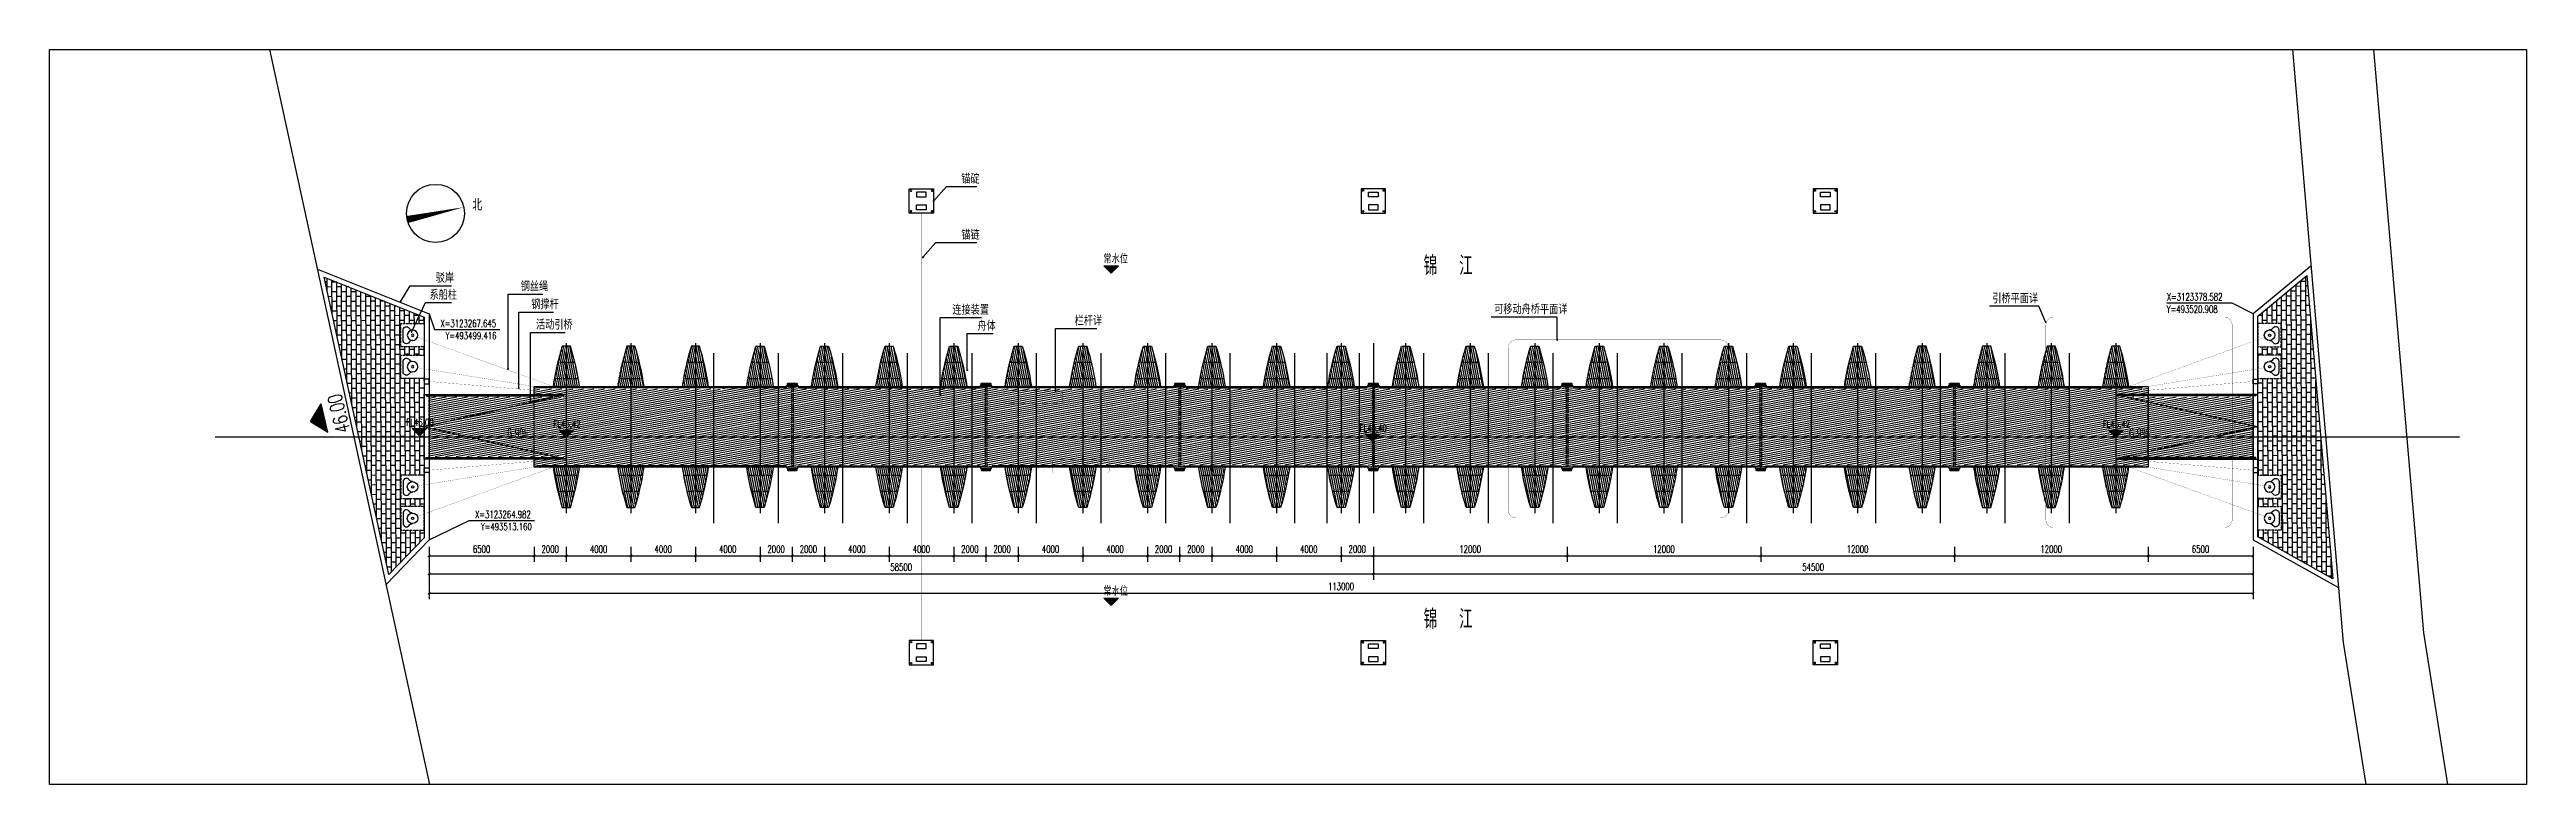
# Model space of a CAD drawing. Extents: x 1332 to 175445, y 256143 to 386027.
# Drawn here: x 21985 to 175445, y 307907 to 353462 of the extents above; entities that cross this region are included whole.
import ezdxf

# ---------------------------------------------------------------- set-up
doc = ezdxf.new("R2010")
doc.units = 0
doc.header["$LTSCALE"] = 10
doc.header["$MEASUREMENT"] = 0
doc.linetypes.add('DASH', pattern=[0.35, 0.25, -0.1])
doc.linetypes.add('DOTE', pattern=[2.42, 2, -0.2, 0.02, -0.2])
for name, color, linetype in [('0-立面细', 2, 'Continuous'), ('00-Palm-标注', 3, 'Continuous'), ('00-园建', 4, 'Continuous'), ('00-立面细', 2, 'Continuous'), ('00-铺装', 8, 'Continuous'), ('DIM_COOR', 3, 'Continuous'), ('DIM_ELEV', 3, 'Continuous'), ('DIM_LEAD', 3, 'Continuous'), ('DIM_SYMB', 3, 'Continuous'), ('DOTE', 1, 'DOTE'), ('HD-05铺装分隔线', 33, 'Continuous'), ('HD-11填充', 8, 'Continuous'), ('PUB_DIM', 3, 'Continuous'), ('PUB_TEXT', 7, 'Continuous'), ('型钢', 6, 'Continuous')]:
    doc.layers.add(name, color=color, linetype=linetype)
doc.styles.add('_TCH_DIM', font='SIMPLEX', dxfattribs={"bigfont": 'GBCBIG'})
doc.styles.add('_TCH_DIM_T3', font='SIMPLEX', dxfattribs={"width": 0.705882, "bigfont": 'GBCBIG'})
doc.styles.add('PALMstyle', font='HAIWENRS', dxfattribs={"width": 0.7, "bigfont": 'HZTXT'})
doc.dimstyles.new('_TCH_ARCH&&150', dxfattribs={"dimtxt": 446.25, "dimasz": 150, "dimexe": 375, "dimexo": 450, "dimgap": 189.375, "dimtad": 1, "dimdec": 0, "dimrnd": 5, "dimzin": 0, "dimdsep": 46, "dimtxsty": '_TCH_DIM_T3', "dimblk": 'ARCHTICK', "dimcen": 0.09, "dimclrt": 7, "dimazin": 2, "dimtfac": 1, "dimtdec": 0, "dimtix": 1, "dimtmove": 2, "dimatfit": 3, "dimfxl": 0, "dimtolj": 1, "dimtzin": 0, "dimarcsym": 0})
pattern_1 = [(10.9644, (11966.44, 350685.27), (-23.77487, 122.7182), [])]

msp = doc.modelspace()

# ---------------------------------------------------------------- texts
at = {"layer": 'DIM_LEAD', "color": 7, "style": 'PALMstyle', "width": 0.7}
for s, p in [('锦', (107121, 339454.5)), ('江', (109317.9, 339454.5)), ('锦', (107121, 317552.3)), ('江', (109317.9, 317552.3))]:
    msp.add_text(s, height=1200, dxfattribs=at).set_placement(p)
at = {"layer": 'PUB_TEXT'}
for s, height, style, width, p in [('锚碇', 600, 'PALMstyle', 0.7, (78468.9, 345146.8)), ('锚链', 600, 'PALMstyle', 0.7, (78475.6, 341672)), ('驳岸', 600, 'PALMstyle', 0.7, (45915.3, 338999.4)), ('系船柱', 600, 'PALMstyle', 0.7, (45528.4, 337954.6)), ('钢丝绳', 600, 'PALMstyle', 0.7, (51175, 338477.1)), ('钢撑杆', 600, 'PALMstyle', 0.7, (51832.6, 337365.2)), ('连接装置', 600, 'PALMstyle', 0.7, (77919.6, 337025.3)), ('可移动舟桥平面详', 600, 'PALMstyle', 0.7, (111488.6, 337059.3)), ('引桥平面详', 600, 'PALMstyle', 0.7, (142352.6, 337724.6)), ('X=3123378.582', 446.25, '_TCH_DIM', 0.705882, (153155.4, 337905.6)), ('X=3123267.645', 446.25, '_TCH_DIM', 0.705882, (46202.2, 336260.5)), ('活动引桥', 600, 'PALMstyle', 0.7, (52126.3, 336103.2)), ('舟体', 600, 'PALMstyle', 0.7, (79477.8, 336031.1)), ('栏杆详', 600, 'PALMstyle', 0.7, (85499.3, 336347.6)), ('Y=493520.908', 446.25, '_TCH_DIM', 0.705882, (153155.4, 337144.4)), ('Y=493499.416', 446.25, '_TCH_DIM', 0.705882, (46517.2, 335499.2)), ('FL46.00', 446.25, '_TCH_DIM', 0.705882, (44094.2, 330128.6)), ('6.9%', 600, 'PALMstyle', 0.7, (50333.8, 329388.9)), ('FL45.42', 446.25, '_TCH_DIM', 0.705882, (53199.7, 330028.9)), ('FL45.40', 446.25, '_TCH_DIM', 0.705882, (103149.7, 329772.4)), ('FL45.42', 446.25, '_TCH_DIM', 0.705882, (149199.7, 330028.9)), ('X=3123264.982', 446.25, '_TCH_DIM', 0.705882, (48346.6, 324421.3)), ('Y=493513.160', 446.25, '_TCH_DIM', 0.705882, (48706.6, 323660))]:
    msp.add_text(s, height=height, dxfattribs=dict(at, style=style, width=width)).set_placement(p)
at = {"layer": 'PUB_TEXT', "style": '_TCH_DIM'}
for s, height, p in [('北', 723.4, (48172.3, 343474.3)), ('常水位', 506.38, (87280, 340208.5)), ('常水位', 506.38, (87280, 319618.4))]:
    msp.add_text(s, height=height, dxfattribs=at).set_placement(p)
at = {"layer": 'PUB_TEXT'}
for s, height, rotation, style, width, p in [('46.00', 892.5, 103.649189, '_TCH_DIM', 0.705882, (40625.1, 329817.9)), ('6.9%', 600, 0, 'PALMstyle', 0.7, (150820.2, 329388.9))]:
    msp.add_text(s, height=height, rotation=rotation, dxfattribs=dict(at, style=style, width=width)).set_placement(p)

# ---------------------------------------------------------------- blocks, each defined once
blk = doc.blocks.new('SC')
at = {"layer": '00-园建'}
for points in [[(-350, 2500), (-350, 2530, -0.4142136), (-300, 2580), (300, 2580, -0.4142136), (350, 2530), (350, 2500)], [(-300, 2580), (-300, 2670, -0.4142136), (-270, 2700), (270, 2700, -0.4142136), (300, 2670), (300, 2580)], [(-350, -2500), (-350, -2530, 0.4142136), (-300, -2580), (300, -2580, 0.4142136), (350, -2530), (350, -2500)], [(-300, -2580), (-300, -2670, 0.4142136), (-270, -2700), (270, -2700, 0.4142136), (300, -2670), (300, -2580)]]:
    blk.add_lwpolyline(points, format="xyb", dxfattribs=at)
for points in [[(-300, 2640), (300, 2640)], [(-300, 2610), (300, 2610)], [(-300, -2610), (300, -2610)], [(-300, -2640), (300, -2640)]]:
    blk.add_lwpolyline(points, dxfattribs=at)
at = {"layer": '00-园建', "linetype": 'DASH'}
for points in [[(-50, -2500), (-50, 2500)], [(50, -2500), (50, 2500)]]:
    blk.add_lwpolyline(points, dxfattribs=at)
blk = doc.blocks.new('dz')
at = {"layer": '00-园建'}
for points in [[(0, 0), (1500, 0), (1500, 1500), (0, 1500)], [(450, 1300), (450, 1000), (1050, 1000), (1050, 1300)], [(450, 200), (450, 500), (1050, 500), (1050, 200)]]:
    blk.add_lwpolyline(points, close=True, dxfattribs=at)
for centre in [(100, 1400), (100, 100), (1400, 1400), (1400, 100)]:
    blk.add_circle(centre, 50, dxfattribs=at)
blk = doc.blocks.new('xcz')
at = {"layer": '00-园建'}
blk.add_lwpolyline([(0, -325, -0.2522637), (209, -438, 0.7442442), (585, -325), (585, 325, 0.7442442), (209, 438, -0.2522637), (0, 325, 11.2472249)], format="xyb", dxfattribs=at)
for radius in [325, 75]:
    blk.add_circle((0, 0), radius, dxfattribs=at)
blk = doc.blocks.new('_ArchTick')
at = {"color": 0, "linetype": 'ByBlock', "const_width": 0.4}
blk.add_lwpolyline([(-0.5, -0.5), (0.5, 0.5)], dxfattribs=at)
blk = doc.blocks.new('*D115')
at = {"layer": 'Defpoints', "color": 0, "transparency": 16777216}
for p in [(45503, 323077), (52003, 323077), (52003, 322083)]:
    blk.add_point(p, dxfattribs=at)
at = {"layer": 'PUB_DIM', "color": 0, "lineweight": -2, "transparency": 16777216}
for p, q in [((45503, 322627), (45503, 321708)), ((52003, 322627), (52003, 321708)), ((45503, 322083), (52003, 322083))]:
    blk.add_line(p, q, dxfattribs=at)
at = {"layer": 'PUB_DIM', "color": 0, "lineweight": -2, "transparency": 16777216, "xscale": 150, "yscale": 150, "zscale": 150, "rotation": 180}
blk.add_blockref('_ArchTick', (45503, 322083), dxfattribs=at)
at = {"layer": 'PUB_DIM', "color": 0, "lineweight": -2, "transparency": 16777216, "xscale": 150, "yscale": 150, "zscale": 150}
blk.add_blockref('_ArchTick', (52003, 322083), dxfattribs=at)
at = {"layer": 'PUB_DIM', "color": 7, "transparency": 16777216, "insert": (48753, 322496), "char_height": 446.2, "attachment_point": 5, "style": '_TCH_DIM_T3'}
blk.add_mtext('\\A1;6500', dxfattribs=at)
blk = doc.blocks.new('*D116')
at = {"layer": 'Defpoints', "color": 0, "transparency": 16777216}
for p in [(52003, 323077), (54003, 323077), (54003, 322083)]:
    blk.add_point(p, dxfattribs=at)
at = {"layer": 'PUB_DIM', "color": 0, "lineweight": -2, "transparency": 16777216}
for p, q in [((52003, 322627), (52003, 321708)), ((54003, 322627), (54003, 321708)), ((52003, 322083), (54003, 322083))]:
    blk.add_line(p, q, dxfattribs=at)
at = {"layer": 'PUB_DIM', "color": 0, "lineweight": -2, "transparency": 16777216, "xscale": 150, "yscale": 150, "zscale": 150, "rotation": 180}
blk.add_blockref('_ArchTick', (52003, 322083), dxfattribs=at)
at = {"layer": 'PUB_DIM', "color": 0, "lineweight": -2, "transparency": 16777216, "xscale": 150, "yscale": 150, "zscale": 150}
blk.add_blockref('_ArchTick', (54003, 322083), dxfattribs=at)
at = {"layer": 'PUB_DIM', "color": 7, "transparency": 16777216, "insert": (53003, 322496), "char_height": 446.2, "attachment_point": 5, "style": '_TCH_DIM_T3'}
blk.add_mtext('\\A1;2000', dxfattribs=at)
blk = doc.blocks.new('*D117')
at = {"layer": 'Defpoints', "color": 0, "transparency": 16777216}
for p in [(54003, 323077), (58003, 323077), (58003, 322083)]:
    blk.add_point(p, dxfattribs=at)
at = {"layer": 'PUB_DIM', "color": 0, "lineweight": -2, "transparency": 16777216}
for p, q in [((54003, 322627), (54003, 321708)), ((58003, 322627), (58003, 321708)), ((54003, 322083), (58003, 322083))]:
    blk.add_line(p, q, dxfattribs=at)
at = {"layer": 'PUB_DIM', "color": 0, "lineweight": -2, "transparency": 16777216, "xscale": 150, "yscale": 150, "zscale": 150, "rotation": 180}
blk.add_blockref('_ArchTick', (54003, 322083), dxfattribs=at)
at = {"layer": 'PUB_DIM', "color": 0, "lineweight": -2, "transparency": 16777216, "xscale": 150, "yscale": 150, "zscale": 150}
blk.add_blockref('_ArchTick', (58003, 322083), dxfattribs=at)
at = {"layer": 'PUB_DIM', "color": 7, "transparency": 16777216, "insert": (56003, 322496), "char_height": 446.2, "attachment_point": 5, "style": '_TCH_DIM_T3'}
blk.add_mtext('\\A1;4000', dxfattribs=at)
blk = doc.blocks.new('*D118')
at = {"layer": 'Defpoints', "color": 0, "transparency": 16777216}
for p in [(58003, 323077), (62003, 323077), (62003, 322083)]:
    blk.add_point(p, dxfattribs=at)
at = {"layer": 'PUB_DIM', "color": 0, "lineweight": -2, "transparency": 16777216}
for p, q in [((58003, 322627), (58003, 321708)), ((62003, 322627), (62003, 321708)), ((58003, 322083), (62003, 322083))]:
    blk.add_line(p, q, dxfattribs=at)
at = {"layer": 'PUB_DIM', "color": 0, "lineweight": -2, "transparency": 16777216, "xscale": 150, "yscale": 150, "zscale": 150, "rotation": 180}
blk.add_blockref('_ArchTick', (58003, 322083), dxfattribs=at)
at = {"layer": 'PUB_DIM', "color": 0, "lineweight": -2, "transparency": 16777216, "xscale": 150, "yscale": 150, "zscale": 150}
blk.add_blockref('_ArchTick', (62003, 322083), dxfattribs=at)
at = {"layer": 'PUB_DIM', "color": 7, "transparency": 16777216, "insert": (60003, 322496), "char_height": 446.2, "attachment_point": 5, "style": '_TCH_DIM_T3'}
blk.add_mtext('\\A1;4000', dxfattribs=at)
blk = doc.blocks.new('*D119')
at = {"layer": 'Defpoints', "color": 0, "transparency": 16777216}
for p in [(62003, 323077), (66003, 323077), (66003, 322083)]:
    blk.add_point(p, dxfattribs=at)
at = {"layer": 'PUB_DIM', "color": 0, "lineweight": -2, "transparency": 16777216}
for p, q in [((62003, 322627), (62003, 321708)), ((66003, 322627), (66003, 321708)), ((62003, 322083), (66003, 322083))]:
    blk.add_line(p, q, dxfattribs=at)
at = {"layer": 'PUB_DIM', "color": 0, "lineweight": -2, "transparency": 16777216, "xscale": 150, "yscale": 150, "zscale": 150, "rotation": 180}
blk.add_blockref('_ArchTick', (62003, 322083), dxfattribs=at)
at = {"layer": 'PUB_DIM', "color": 0, "lineweight": -2, "transparency": 16777216, "xscale": 150, "yscale": 150, "zscale": 150}
blk.add_blockref('_ArchTick', (66003, 322083), dxfattribs=at)
at = {"layer": 'PUB_DIM', "color": 7, "transparency": 16777216, "insert": (64003, 322496), "char_height": 446.2, "attachment_point": 5, "style": '_TCH_DIM_T3'}
blk.add_mtext('\\A1;4000', dxfattribs=at)
blk = doc.blocks.new('*D120')
at = {"layer": 'Defpoints', "color": 0, "transparency": 16777216}
for p in [(66003, 323077), (68003, 323077), (68003, 322083)]:
    blk.add_point(p, dxfattribs=at)
at = {"layer": 'PUB_DIM', "color": 0, "lineweight": -2, "transparency": 16777216}
for p, q in [((66003, 322627), (66003, 321708)), ((68003, 322627), (68003, 321708)), ((66003, 322083), (68003, 322083))]:
    blk.add_line(p, q, dxfattribs=at)
at = {"layer": 'PUB_DIM', "color": 0, "lineweight": -2, "transparency": 16777216, "xscale": 150, "yscale": 150, "zscale": 150, "rotation": 180}
blk.add_blockref('_ArchTick', (66003, 322083), dxfattribs=at)
at = {"layer": 'PUB_DIM', "color": 0, "lineweight": -2, "transparency": 16777216, "xscale": 150, "yscale": 150, "zscale": 150}
blk.add_blockref('_ArchTick', (68003, 322083), dxfattribs=at)
at = {"layer": 'PUB_DIM', "color": 7, "transparency": 16777216, "insert": (67003, 322496), "char_height": 446.2, "attachment_point": 5, "style": '_TCH_DIM_T3'}
blk.add_mtext('\\A1;2000', dxfattribs=at)
blk = doc.blocks.new('*D121')
at = {"layer": 'Defpoints', "color": 0, "transparency": 16777216}
for p in [(68003, 323077), (70003, 323077), (70003, 322083)]:
    blk.add_point(p, dxfattribs=at)
at = {"layer": 'PUB_DIM', "color": 0, "lineweight": -2, "transparency": 16777216}
for p, q in [((68003, 322627), (68003, 321708)), ((70003, 322627), (70003, 321708)), ((68003, 322083), (70003, 322083))]:
    blk.add_line(p, q, dxfattribs=at)
at = {"layer": 'PUB_DIM', "color": 0, "lineweight": -2, "transparency": 16777216, "xscale": 150, "yscale": 150, "zscale": 150, "rotation": 180}
blk.add_blockref('_ArchTick', (68003, 322083), dxfattribs=at)
at = {"layer": 'PUB_DIM', "color": 0, "lineweight": -2, "transparency": 16777216, "xscale": 150, "yscale": 150, "zscale": 150}
blk.add_blockref('_ArchTick', (70003, 322083), dxfattribs=at)
at = {"layer": 'PUB_DIM', "color": 7, "transparency": 16777216, "insert": (69003, 322496), "char_height": 446.2, "attachment_point": 5, "style": '_TCH_DIM_T3'}
blk.add_mtext('\\A1;2000', dxfattribs=at)
blk = doc.blocks.new('*D122')
at = {"layer": 'Defpoints', "color": 0, "transparency": 16777216}
for p in [(70003, 323077), (74003, 323077), (74003, 322083)]:
    blk.add_point(p, dxfattribs=at)
at = {"layer": 'PUB_DIM', "color": 0, "lineweight": -2, "transparency": 16777216}
for p, q in [((70003, 322627), (70003, 321708)), ((74003, 322627), (74003, 321708)), ((70003, 322083), (74003, 322083))]:
    blk.add_line(p, q, dxfattribs=at)
at = {"layer": 'PUB_DIM', "color": 0, "lineweight": -2, "transparency": 16777216, "xscale": 150, "yscale": 150, "zscale": 150, "rotation": 180}
blk.add_blockref('_ArchTick', (70003, 322083), dxfattribs=at)
at = {"layer": 'PUB_DIM', "color": 0, "lineweight": -2, "transparency": 16777216, "xscale": 150, "yscale": 150, "zscale": 150}
blk.add_blockref('_ArchTick', (74003, 322083), dxfattribs=at)
at = {"layer": 'PUB_DIM', "color": 7, "transparency": 16777216, "insert": (72003, 322496), "char_height": 446.2, "attachment_point": 5, "style": '_TCH_DIM_T3'}
blk.add_mtext('\\A1;4000', dxfattribs=at)
blk = doc.blocks.new('*D123')
at = {"layer": 'Defpoints', "color": 0, "transparency": 16777216}
for p in [(74003, 323077), (78003, 323077), (78003, 322083)]:
    blk.add_point(p, dxfattribs=at)
at = {"layer": 'PUB_DIM', "color": 0, "lineweight": -2, "transparency": 16777216}
for p, q in [((74003, 322627), (74003, 321708)), ((78003, 322627), (78003, 321708)), ((74003, 322083), (78003, 322083))]:
    blk.add_line(p, q, dxfattribs=at)
at = {"layer": 'PUB_DIM', "color": 0, "lineweight": -2, "transparency": 16777216, "xscale": 150, "yscale": 150, "zscale": 150, "rotation": 180}
blk.add_blockref('_ArchTick', (74003, 322083), dxfattribs=at)
at = {"layer": 'PUB_DIM', "color": 0, "lineweight": -2, "transparency": 16777216, "xscale": 150, "yscale": 150, "zscale": 150}
blk.add_blockref('_ArchTick', (78003, 322083), dxfattribs=at)
at = {"layer": 'PUB_DIM', "color": 7, "transparency": 16777216, "insert": (76003, 322496), "char_height": 446.2, "attachment_point": 5, "style": '_TCH_DIM_T3'}
blk.add_mtext('\\A1;4000', dxfattribs=at)
blk = doc.blocks.new('*D124')
at = {"layer": 'Defpoints', "color": 0, "transparency": 16777216}
for p in [(78003, 323077), (80003, 323077), (80003, 322083)]:
    blk.add_point(p, dxfattribs=at)
at = {"layer": 'PUB_DIM', "color": 0, "lineweight": -2, "transparency": 16777216}
for p, q in [((78003, 322627), (78003, 321708)), ((80003, 322627), (80003, 321708)), ((78003, 322083), (80003, 322083))]:
    blk.add_line(p, q, dxfattribs=at)
at = {"layer": 'PUB_DIM', "color": 0, "lineweight": -2, "transparency": 16777216, "xscale": 150, "yscale": 150, "zscale": 150, "rotation": 180}
blk.add_blockref('_ArchTick', (78003, 322083), dxfattribs=at)
at = {"layer": 'PUB_DIM', "color": 0, "lineweight": -2, "transparency": 16777216, "xscale": 150, "yscale": 150, "zscale": 150}
blk.add_blockref('_ArchTick', (80003, 322083), dxfattribs=at)
at = {"layer": 'PUB_DIM', "color": 7, "transparency": 16777216, "insert": (79003, 322496), "char_height": 446.2, "attachment_point": 5, "style": '_TCH_DIM_T3'}
blk.add_mtext('\\A1;2000', dxfattribs=at)
blk = doc.blocks.new('*D125')
at = {"layer": 'Defpoints', "color": 0, "transparency": 16777216}
for p in [(80003, 323077), (82003, 323077), (82003, 322083)]:
    blk.add_point(p, dxfattribs=at)
at = {"layer": 'PUB_DIM', "color": 0, "lineweight": -2, "transparency": 16777216}
for p, q in [((80003, 322627), (80003, 321708)), ((82003, 322627), (82003, 321708)), ((80003, 322083), (82003, 322083))]:
    blk.add_line(p, q, dxfattribs=at)
at = {"layer": 'PUB_DIM', "color": 0, "lineweight": -2, "transparency": 16777216, "xscale": 150, "yscale": 150, "zscale": 150, "rotation": 180}
blk.add_blockref('_ArchTick', (80003, 322083), dxfattribs=at)
at = {"layer": 'PUB_DIM', "color": 0, "lineweight": -2, "transparency": 16777216, "xscale": 150, "yscale": 150, "zscale": 150}
blk.add_blockref('_ArchTick', (82003, 322083), dxfattribs=at)
at = {"layer": 'PUB_DIM', "color": 7, "transparency": 16777216, "insert": (81003, 322496), "char_height": 446.2, "attachment_point": 5, "style": '_TCH_DIM_T3'}
blk.add_mtext('\\A1;2000', dxfattribs=at)
blk = doc.blocks.new('*D126')
at = {"layer": 'Defpoints', "color": 0, "transparency": 16777216}
for p in [(82003, 323077), (86003, 323077), (86003, 322083)]:
    blk.add_point(p, dxfattribs=at)
at = {"layer": 'PUB_DIM', "color": 0, "lineweight": -2, "transparency": 16777216}
for p, q in [((82003, 322627), (82003, 321708)), ((86003, 322627), (86003, 321708)), ((82003, 322083), (86003, 322083))]:
    blk.add_line(p, q, dxfattribs=at)
at = {"layer": 'PUB_DIM', "color": 0, "lineweight": -2, "transparency": 16777216, "xscale": 150, "yscale": 150, "zscale": 150, "rotation": 180}
blk.add_blockref('_ArchTick', (82003, 322083), dxfattribs=at)
at = {"layer": 'PUB_DIM', "color": 0, "lineweight": -2, "transparency": 16777216, "xscale": 150, "yscale": 150, "zscale": 150}
blk.add_blockref('_ArchTick', (86003, 322083), dxfattribs=at)
at = {"layer": 'PUB_DIM', "color": 7, "transparency": 16777216, "insert": (84003, 322496), "char_height": 446.2, "attachment_point": 5, "style": '_TCH_DIM_T3'}
blk.add_mtext('\\A1;4000', dxfattribs=at)
blk = doc.blocks.new('*D127')
at = {"layer": 'Defpoints', "color": 0, "transparency": 16777216}
for p in [(86003, 323077), (90003, 323077), (90003, 322083)]:
    blk.add_point(p, dxfattribs=at)
at = {"layer": 'PUB_DIM', "color": 0, "lineweight": -2, "transparency": 16777216}
for p, q in [((86003, 322627), (86003, 321708)), ((90003, 322627), (90003, 321708)), ((86003, 322083), (90003, 322083))]:
    blk.add_line(p, q, dxfattribs=at)
at = {"layer": 'PUB_DIM', "color": 0, "lineweight": -2, "transparency": 16777216, "xscale": 150, "yscale": 150, "zscale": 150, "rotation": 180}
blk.add_blockref('_ArchTick', (86003, 322083), dxfattribs=at)
at = {"layer": 'PUB_DIM', "color": 0, "lineweight": -2, "transparency": 16777216, "xscale": 150, "yscale": 150, "zscale": 150}
blk.add_blockref('_ArchTick', (90003, 322083), dxfattribs=at)
at = {"layer": 'PUB_DIM', "color": 7, "transparency": 16777216, "insert": (88003, 322496), "char_height": 446.2, "attachment_point": 5, "style": '_TCH_DIM_T3'}
blk.add_mtext('\\A1;4000', dxfattribs=at)
blk = doc.blocks.new('*D128')
at = {"layer": 'Defpoints', "color": 0, "transparency": 16777216}
for p in [(90003, 323077), (92003, 323077), (92003, 322083)]:
    blk.add_point(p, dxfattribs=at)
at = {"layer": 'PUB_DIM', "color": 0, "lineweight": -2, "transparency": 16777216}
for p, q in [((90003, 322627), (90003, 321708)), ((92003, 322627), (92003, 321708)), ((90003, 322083), (92003, 322083))]:
    blk.add_line(p, q, dxfattribs=at)
at = {"layer": 'PUB_DIM', "color": 0, "lineweight": -2, "transparency": 16777216, "xscale": 150, "yscale": 150, "zscale": 150, "rotation": 180}
blk.add_blockref('_ArchTick', (90003, 322083), dxfattribs=at)
at = {"layer": 'PUB_DIM', "color": 0, "lineweight": -2, "transparency": 16777216, "xscale": 150, "yscale": 150, "zscale": 150}
blk.add_blockref('_ArchTick', (92003, 322083), dxfattribs=at)
at = {"layer": 'PUB_DIM', "color": 7, "transparency": 16777216, "insert": (91003, 322496), "char_height": 446.2, "attachment_point": 5, "style": '_TCH_DIM_T3'}
blk.add_mtext('\\A1;2000', dxfattribs=at)
blk = doc.blocks.new('*D129')
at = {"layer": 'Defpoints', "color": 0, "transparency": 16777216}
for p in [(92003, 323077), (94003, 323077), (94003, 322083)]:
    blk.add_point(p, dxfattribs=at)
at = {"layer": 'PUB_DIM', "color": 0, "lineweight": -2, "transparency": 16777216}
for p, q in [((92003, 322627), (92003, 321708)), ((94003, 322627), (94003, 321708)), ((92003, 322083), (94003, 322083))]:
    blk.add_line(p, q, dxfattribs=at)
at = {"layer": 'PUB_DIM', "color": 0, "lineweight": -2, "transparency": 16777216, "xscale": 150, "yscale": 150, "zscale": 150, "rotation": 180}
blk.add_blockref('_ArchTick', (92003, 322083), dxfattribs=at)
at = {"layer": 'PUB_DIM', "color": 0, "lineweight": -2, "transparency": 16777216, "xscale": 150, "yscale": 150, "zscale": 150}
blk.add_blockref('_ArchTick', (94003, 322083), dxfattribs=at)
at = {"layer": 'PUB_DIM', "color": 7, "transparency": 16777216, "insert": (93003, 322496), "char_height": 446.2, "attachment_point": 5, "style": '_TCH_DIM_T3'}
blk.add_mtext('\\A1;2000', dxfattribs=at)
blk = doc.blocks.new('*D130')
at = {"layer": 'Defpoints', "color": 0, "transparency": 16777216}
for p in [(94003, 323077), (98003, 323077), (98003, 322083)]:
    blk.add_point(p, dxfattribs=at)
at = {"layer": 'PUB_DIM', "color": 0, "lineweight": -2, "transparency": 16777216}
for p, q in [((94003, 322627), (94003, 321708)), ((98003, 322627), (98003, 321708)), ((94003, 322083), (98003, 322083))]:
    blk.add_line(p, q, dxfattribs=at)
at = {"layer": 'PUB_DIM', "color": 0, "lineweight": -2, "transparency": 16777216, "xscale": 150, "yscale": 150, "zscale": 150, "rotation": 180}
blk.add_blockref('_ArchTick', (94003, 322083), dxfattribs=at)
at = {"layer": 'PUB_DIM', "color": 0, "lineweight": -2, "transparency": 16777216, "xscale": 150, "yscale": 150, "zscale": 150}
blk.add_blockref('_ArchTick', (98003, 322083), dxfattribs=at)
at = {"layer": 'PUB_DIM', "color": 7, "transparency": 16777216, "insert": (96003, 322496), "char_height": 446.2, "attachment_point": 5, "style": '_TCH_DIM_T3'}
blk.add_mtext('\\A1;4000', dxfattribs=at)
blk = doc.blocks.new('*D131')
at = {"layer": 'Defpoints', "color": 0, "transparency": 16777216}
for p in [(98003, 323077), (102003, 323077), (102003, 322083)]:
    blk.add_point(p, dxfattribs=at)
at = {"layer": 'PUB_DIM', "color": 0, "lineweight": -2, "transparency": 16777216}
for p, q in [((98003, 322627), (98003, 321708)), ((102003, 322627), (102003, 321708)), ((98003, 322083), (102003, 322083))]:
    blk.add_line(p, q, dxfattribs=at)
at = {"layer": 'PUB_DIM', "color": 0, "lineweight": -2, "transparency": 16777216, "xscale": 150, "yscale": 150, "zscale": 150, "rotation": 180}
blk.add_blockref('_ArchTick', (98003, 322083), dxfattribs=at)
at = {"layer": 'PUB_DIM', "color": 0, "lineweight": -2, "transparency": 16777216, "xscale": 150, "yscale": 150, "zscale": 150}
blk.add_blockref('_ArchTick', (102003, 322083), dxfattribs=at)
at = {"layer": 'PUB_DIM', "color": 7, "transparency": 16777216, "insert": (100003, 322496), "char_height": 446.2, "attachment_point": 5, "style": '_TCH_DIM_T3'}
blk.add_mtext('\\A1;4000', dxfattribs=at)
blk = doc.blocks.new('*D132')
at = {"layer": 'Defpoints', "color": 0, "transparency": 16777216}
for p in [(102003, 323077), (104003, 323077), (104003, 322083)]:
    blk.add_point(p, dxfattribs=at)
at = {"layer": 'PUB_DIM', "color": 0, "lineweight": -2, "transparency": 16777216}
for p, q in [((102003, 322627), (102003, 321708)), ((104003, 322627), (104003, 321708)), ((102003, 322083), (104003, 322083))]:
    blk.add_line(p, q, dxfattribs=at)
at = {"layer": 'PUB_DIM', "color": 0, "lineweight": -2, "transparency": 16777216, "xscale": 150, "yscale": 150, "zscale": 150, "rotation": 180}
blk.add_blockref('_ArchTick', (102003, 322083), dxfattribs=at)
at = {"layer": 'PUB_DIM', "color": 0, "lineweight": -2, "transparency": 16777216, "xscale": 150, "yscale": 150, "zscale": 150}
blk.add_blockref('_ArchTick', (104003, 322083), dxfattribs=at)
at = {"layer": 'PUB_DIM', "color": 7, "transparency": 16777216, "insert": (103003, 322496), "char_height": 446.2, "attachment_point": 5, "style": '_TCH_DIM_T3'}
blk.add_mtext('\\A1;2000', dxfattribs=at)
blk = doc.blocks.new('*D133')
at = {"layer": 'Defpoints', "color": 0, "transparency": 16777216}
for p in [(104003, 323077), (116003, 323077), (116003, 322083)]:
    blk.add_point(p, dxfattribs=at)
at = {"layer": 'PUB_DIM', "color": 0, "lineweight": -2, "transparency": 16777216}
for p, q in [((104003, 322627), (104003, 321708)), ((116003, 322627), (116003, 321708)), ((104003, 322083), (116003, 322083))]:
    blk.add_line(p, q, dxfattribs=at)
at = {"layer": 'PUB_DIM', "color": 0, "lineweight": -2, "transparency": 16777216, "xscale": 150, "yscale": 150, "zscale": 150, "rotation": 180}
blk.add_blockref('_ArchTick', (104003, 322083), dxfattribs=at)
at = {"layer": 'PUB_DIM', "color": 0, "lineweight": -2, "transparency": 16777216, "xscale": 150, "yscale": 150, "zscale": 150}
blk.add_blockref('_ArchTick', (116003, 322083), dxfattribs=at)
at = {"layer": 'PUB_DIM', "color": 7, "transparency": 16777216, "insert": (110003, 322496), "char_height": 446.2, "attachment_point": 5, "style": '_TCH_DIM_T3'}
blk.add_mtext('\\A1;12000', dxfattribs=at)
blk = doc.blocks.new('*D134')
at = {"layer": 'Defpoints', "color": 0, "transparency": 16777216}
for p in [(116003, 323077), (128003, 323077), (128003, 322083)]:
    blk.add_point(p, dxfattribs=at)
at = {"layer": 'PUB_DIM', "color": 0, "lineweight": -2, "transparency": 16777216}
for p, q in [((116003, 322627), (116003, 321708)), ((128003, 322627), (128003, 321708)), ((116003, 322083), (128003, 322083))]:
    blk.add_line(p, q, dxfattribs=at)
at = {"layer": 'PUB_DIM', "color": 0, "lineweight": -2, "transparency": 16777216, "xscale": 150, "yscale": 150, "zscale": 150, "rotation": 180}
blk.add_blockref('_ArchTick', (116003, 322083), dxfattribs=at)
at = {"layer": 'PUB_DIM', "color": 0, "lineweight": -2, "transparency": 16777216, "xscale": 150, "yscale": 150, "zscale": 150}
blk.add_blockref('_ArchTick', (128003, 322083), dxfattribs=at)
at = {"layer": 'PUB_DIM', "color": 7, "transparency": 16777216, "insert": (122003, 322496), "char_height": 446.2, "attachment_point": 5, "style": '_TCH_DIM_T3'}
blk.add_mtext('\\A1;12000', dxfattribs=at)
blk = doc.blocks.new('*D135')
at = {"layer": 'Defpoints', "color": 0, "transparency": 16777216}
for p in [(128003, 323077), (140003, 323077), (140003, 322083)]:
    blk.add_point(p, dxfattribs=at)
at = {"layer": 'PUB_DIM', "color": 0, "lineweight": -2, "transparency": 16777216}
for p, q in [((128003, 322627), (128003, 321708)), ((140003, 322627), (140003, 321708)), ((128003, 322083), (140003, 322083))]:
    blk.add_line(p, q, dxfattribs=at)
at = {"layer": 'PUB_DIM', "color": 0, "lineweight": -2, "transparency": 16777216, "xscale": 150, "yscale": 150, "zscale": 150, "rotation": 180}
blk.add_blockref('_ArchTick', (128003, 322083), dxfattribs=at)
at = {"layer": 'PUB_DIM', "color": 0, "lineweight": -2, "transparency": 16777216, "xscale": 150, "yscale": 150, "zscale": 150}
blk.add_blockref('_ArchTick', (140003, 322083), dxfattribs=at)
at = {"layer": 'PUB_DIM', "color": 7, "transparency": 16777216, "insert": (134003, 322496), "char_height": 446.2, "attachment_point": 5, "style": '_TCH_DIM_T3'}
blk.add_mtext('\\A1;12000', dxfattribs=at)
blk = doc.blocks.new('*D136')
at = {"layer": 'Defpoints', "color": 0, "transparency": 16777216}
for p in [(140003, 323077), (152003, 323077), (152003, 322083)]:
    blk.add_point(p, dxfattribs=at)
at = {"layer": 'PUB_DIM', "color": 0, "lineweight": -2, "transparency": 16777216}
for p, q in [((140003, 322627), (140003, 321708)), ((152003, 322627), (152003, 321708)), ((140003, 322083), (152003, 322083))]:
    blk.add_line(p, q, dxfattribs=at)
at = {"layer": 'PUB_DIM', "color": 0, "lineweight": -2, "transparency": 16777216, "xscale": 150, "yscale": 150, "zscale": 150, "rotation": 180}
blk.add_blockref('_ArchTick', (140003, 322083), dxfattribs=at)
at = {"layer": 'PUB_DIM', "color": 0, "lineweight": -2, "transparency": 16777216, "xscale": 150, "yscale": 150, "zscale": 150}
blk.add_blockref('_ArchTick', (152003, 322083), dxfattribs=at)
at = {"layer": 'PUB_DIM', "color": 7, "transparency": 16777216, "insert": (146003, 322496), "char_height": 446.2, "attachment_point": 5, "style": '_TCH_DIM_T3'}
blk.add_mtext('\\A1;12000', dxfattribs=at)
blk = doc.blocks.new('*D137')
at = {"layer": 'Defpoints', "color": 0, "transparency": 16777216}
for p in [(152003, 323077), (158503, 323077), (158503, 322083)]:
    blk.add_point(p, dxfattribs=at)
at = {"layer": 'PUB_DIM', "color": 0, "lineweight": -2, "transparency": 16777216}
for p, q in [((152003, 322627), (152003, 321708)), ((158503, 322627), (158503, 321708)), ((152003, 322083), (158503, 322083))]:
    blk.add_line(p, q, dxfattribs=at)
at = {"layer": 'PUB_DIM', "color": 0, "lineweight": -2, "transparency": 16777216, "xscale": 150, "yscale": 150, "zscale": 150, "rotation": 180}
blk.add_blockref('_ArchTick', (152003, 322083), dxfattribs=at)
at = {"layer": 'PUB_DIM', "color": 0, "lineweight": -2, "transparency": 16777216, "xscale": 150, "yscale": 150, "zscale": 150}
blk.add_blockref('_ArchTick', (158503, 322083), dxfattribs=at)
at = {"layer": 'PUB_DIM', "color": 7, "transparency": 16777216, "insert": (155253, 322496), "char_height": 446.2, "attachment_point": 5, "style": '_TCH_DIM_T3'}
blk.add_mtext('\\A1;6500', dxfattribs=at)
blk = doc.blocks.new('*D138')
at = {"layer": 'Defpoints', "color": 0, "transparency": 16777216}
for p in [(45503, 323077), (104003, 323077), (104003, 320966)]:
    blk.add_point(p, dxfattribs=at)
at = {"layer": 'PUB_DIM', "color": 0, "lineweight": -2, "transparency": 16777216}
for p, q in [((45503, 322627), (45503, 320591)), ((104003, 322627), (104003, 320591)), ((45503, 320966), (104003, 320966))]:
    blk.add_line(p, q, dxfattribs=at)
at = {"layer": 'PUB_DIM', "color": 0, "lineweight": -2, "transparency": 16777216, "xscale": 150, "yscale": 150, "zscale": 150, "rotation": 180}
blk.add_blockref('_ArchTick', (45503, 320966), dxfattribs=at)
at = {"layer": 'PUB_DIM', "color": 0, "lineweight": -2, "transparency": 16777216, "xscale": 150, "yscale": 150, "zscale": 150}
blk.add_blockref('_ArchTick', (104003, 320966), dxfattribs=at)
at = {"layer": 'PUB_DIM', "color": 7, "transparency": 16777216, "insert": (74753, 321379), "char_height": 446.2, "attachment_point": 5, "style": '_TCH_DIM_T3'}
blk.add_mtext('\\A1;58500', dxfattribs=at)
blk = doc.blocks.new('*D139')
at = {"layer": 'Defpoints', "color": 0, "transparency": 16777216}
for p in [(104003, 323077), (158503, 323077), (158503, 320966)]:
    blk.add_point(p, dxfattribs=at)
at = {"layer": 'PUB_DIM', "color": 0, "lineweight": -2, "transparency": 16777216}
for p, q in [((104003, 322627), (104003, 320591)), ((158503, 322627), (158503, 320591)), ((104003, 320966), (158503, 320966))]:
    blk.add_line(p, q, dxfattribs=at)
at = {"layer": 'PUB_DIM', "color": 0, "lineweight": -2, "transparency": 16777216, "xscale": 150, "yscale": 150, "zscale": 150, "rotation": 180}
blk.add_blockref('_ArchTick', (104003, 320966), dxfattribs=at)
at = {"layer": 'PUB_DIM', "color": 0, "lineweight": -2, "transparency": 16777216, "xscale": 150, "yscale": 150, "zscale": 150}
blk.add_blockref('_ArchTick', (158503, 320966), dxfattribs=at)
at = {"layer": 'PUB_DIM', "color": 7, "transparency": 16777216, "insert": (131253, 321379), "char_height": 446.2, "attachment_point": 5, "style": '_TCH_DIM_T3'}
blk.add_mtext('\\A1;54500', dxfattribs=at)
blk = doc.blocks.new('*D140')
at = {"layer": 'Defpoints', "color": 0, "transparency": 16777216}
for p in [(45503, 321262), (158503, 321262), (158503, 319770)]:
    blk.add_point(p, dxfattribs=at)
at = {"layer": 'PUB_DIM', "color": 0, "lineweight": -2, "transparency": 16777216}
for p, q in [((45503, 320812), (45503, 319395)), ((158503, 320812), (158503, 319395)), ((45503, 319770), (158503, 319770))]:
    blk.add_line(p, q, dxfattribs=at)
at = {"layer": 'PUB_DIM', "color": 0, "lineweight": -2, "transparency": 16777216, "xscale": 150, "yscale": 150, "zscale": 150, "rotation": 180}
blk.add_blockref('_ArchTick', (45503, 319770), dxfattribs=at)
at = {"layer": 'PUB_DIM', "color": 0, "lineweight": -2, "transparency": 16777216, "xscale": 150, "yscale": 150, "zscale": 150}
blk.add_blockref('_ArchTick', (158503, 319770), dxfattribs=at)
at = {"layer": 'PUB_DIM', "color": 7, "transparency": 16777216, "insert": (102003, 320183), "char_height": 446.2, "attachment_point": 5, "style": '_TCH_DIM_T3'}
blk.add_mtext('\\A1;113000', dxfattribs=at)

# ---------------------------------------------------------------- dimensions: what is measured, and where the dimension line sits
at = {"layer": 'PUB_DIM'}
for p1, p2, distance, picture, middle in [((45503.3, 323077.3), (52003.3, 323077.3), -994, '*D115', (48753.3, 322495.8)), ((45503.3, 323077.3), (104003.3, 323077.3), -2110.9, '*D138', (74753.3, 321378.8)), ((52003.3, 323077.3), (54003.3, 323077.3), -994, '*D116', (53003.3, 322495.8)), ((54003.3, 323077.3), (58003.3, 323077.3), -994, '*D117', (56003.3, 322495.8)), ((58003.3, 323077.3), (62003.3, 323077.3), -994, '*D118', (60003.3, 322495.8)), ((62003.3, 323077.3), (66003.3, 323077.3), -994, '*D119', (64003.3, 322495.8)), ((66003.3, 323077.3), (68003.3, 323077.3), -994, '*D120', (67003.3, 322495.8)), ((68003.3, 323077.3), (70003.3, 323077.3), -994, '*D121', (69003.3, 322495.8)), ((70003.3, 323077.3), (74003.3, 323077.3), -994, '*D122', (72003.3, 322495.8)), ((74003.3, 323077.3), (78003.3, 323077.3), -994, '*D123', (76003.3, 322495.8)), ((78003.3, 323077.3), (80003.3, 323077.3), -994, '*D124', (79003.3, 322495.8)), ((80003.3, 323077.3), (82003.3, 323077.3), -994, '*D125', (81003.3, 322495.8)), ((82003.3, 323077.3), (86003.3, 323077.3), -994, '*D126', (84003.3, 322495.8)), ((86003.3, 323077.3), (90003.3, 323077.3), -994, '*D127', (88003.3, 322495.8)), ((90003.3, 323077.3), (92003.3, 323077.3), -994, '*D128', (91003.3, 322495.8)), ((92003.3, 323077.3), (94003.3, 323077.3), -994, '*D129', (93003.3, 322495.8)), ((94003.3, 323077.3), (98003.3, 323077.3), -994, '*D130', (96003.3, 322495.8)), ((98003.3, 323077.3), (102003.3, 323077.3), -994, '*D131', (100003.3, 322495.8)), ((102003.3, 323077.3), (104003.3, 323077.3), -994, '*D132', (103003.3, 322495.8)), ((104003.3, 323077.3), (116003.3, 323077.3), -994, '*D133', (110003.3, 322495.8)), ((104003.3, 323077.3), (158503.3, 323077.3), -2110.9, '*D139', (131253.3, 321378.8)), ((116003.3, 323077.3), (128003.3, 323077.3), -994, '*D134', (122003.3, 322495.8)), ((128003.3, 323077.3), (140003.3, 323077.3), -994, '*D135', (134003.3, 322495.8)), ((140003.3, 323077.3), (152003.3, 323077.3), -994, '*D136', (146003.3, 322495.8)), ((152003.3, 323077.3), (158503.3, 323077.3), -994, '*D137', (155253.3, 322495.8)), ((45503.3, 321261.6), (158503.3, 321261.6), -1491.3, '*D140', (102003.3, 320182.8))]:
    dim = msp.add_aligned_dim(p1=p1, p2=p2, distance=distance, dimstyle='_TCH_ARCH&&150', dxfattribs=at)
    dim.commit()
    dim.dimension.update_dxf_attribs({"geometry": picture, "text_midpoint": middle})

# ---------------------------------------------------------------- hatches: boundary and pattern name
at = {"layer": '00-铺装'}
h = msp.add_hatch(dxfattribs=at)
h.set_pattern_fill('_USER', color=8, scale=125, angle=-79.035607, pattern_type=0)
h.set_pattern_definition([(280.96439, (-62485.58, 282228.08), (122.7182, 23.77487), [])])
edge = h.paths.add_edge_path()
edge.add_line((54818.9, 332577.3), (53187.7, 332577.3))
edge.add_arc((70044.9, 330077.3), 17041.7, 162.938469, 171.564308, ccw=False)
edge.add_line((53753.3, 335077.3), (54253.3, 335077.3))
edge.add_arc((37961.6, 330077.3), 17041.7, 8.435692, 17.061531, ccw=False)
edge = h.paths.add_edge_path()
edge.add_line((53187.7, 327577.3), (54818.9, 327577.3))
edge.add_arc((37961.6, 330077.3), 17041.7, 342.938469, 351.564308, ccw=False)
edge.add_line((54253.3, 325077.3), (53753.3, 325077.3))
edge.add_arc((70044.9, 330077.3), 17041.7, 188.435692, 197.061531, ccw=False)
h = msp.add_hatch(dxfattribs=at)
h.set_pattern_fill('_USER', color=8, scale=125, angle=-79.035607, pattern_type=0)
h.set_pattern_definition([(280.96439, (-61724.78, 278301.1), (122.7182, 23.77487), [])])
edge = h.paths.add_edge_path()
edge.add_line((58818.9, 332577.3), (57187.7, 332577.3))
edge.add_arc((74044.9, 330077.3), 17041.7, 162.938469, 171.564308, ccw=False)
edge.add_line((57753.3, 335077.3), (58253.3, 335077.3))
edge.add_arc((41961.6, 330077.3), 17041.7, 8.435692, 17.061531, ccw=False)
edge = h.paths.add_edge_path()
edge.add_line((57187.7, 327577.3), (58818.9, 327577.3))
edge.add_arc((41961.6, 330077.3), 17041.7, 342.938469, 351.564308, ccw=False)
edge.add_line((58253.3, 325077.3), (57753.3, 325077.3))
edge.add_arc((74044.9, 330077.3), 17041.7, 188.435692, 197.061531, ccw=False)
h = msp.add_hatch(dxfattribs=at)
h.set_pattern_fill('_USER', color=8, scale=125, angle=-79.035607, pattern_type=0)
h.set_pattern_definition([(280.96439, (-57724.78, 278301.1), (122.7182, 23.77487), [])])
edge = h.paths.add_edge_path()
edge.add_line((62818.9, 332577.3), (61187.7, 332577.3))
edge.add_arc((78044.9, 330077.3), 17041.7, 162.938469, 171.564308, ccw=False)
edge.add_line((61753.3, 335077.3), (62253.3, 335077.3))
edge.add_arc((45961.6, 330077.3), 17041.7, 8.435692, 17.061531, ccw=False)
edge = h.paths.add_edge_path()
edge.add_line((61187.7, 327577.3), (62818.9, 327577.3))
edge.add_arc((45961.6, 330077.3), 17041.7, 342.938469, 351.564308, ccw=False)
edge.add_line((62253.3, 325077.3), (61753.3, 325077.3))
edge.add_arc((78044.9, 330077.3), 17041.7, 188.435692, 197.061531, ccw=False)
h = msp.add_hatch(dxfattribs=at)
h.set_pattern_fill('_USER', color=8, scale=125, angle=-79.035607, pattern_type=0)
h.set_pattern_definition([(280.96439, (-56963.99, 274374.12), (122.7182, 23.77487), [])])
edge = h.paths.add_edge_path()
edge.add_line((66818.9, 332577.3), (65187.7, 332577.3))
edge.add_arc((82044.9, 330077.3), 17041.7, 162.938469, 171.564308, ccw=False)
edge.add_line((65753.3, 335077.3), (66253.3, 335077.3))
edge.add_arc((49961.6, 330077.3), 17041.7, 8.435692, 17.061531, ccw=False)
edge = h.paths.add_edge_path()
edge.add_line((65187.7, 327577.3), (66818.9, 327577.3))
edge.add_arc((49961.6, 330077.3), 17041.7, 342.938469, 351.564308, ccw=False)
edge.add_line((66253.3, 325077.3), (65753.3, 325077.3))
edge.add_arc((82044.9, 330077.3), 17041.7, 188.435692, 197.061531, ccw=False)
h = msp.add_hatch(dxfattribs=at)
h.set_pattern_fill('_USER', color=8, scale=125, angle=-79.035607, pattern_type=0)
h.set_pattern_definition([(280.96439, (-56203.19, 270447.13), (122.7182, 23.77487), [])])
edge = h.paths.add_edge_path()
edge.add_line((70818.9, 332577.3), (69187.7, 332577.3))
edge.add_arc((86044.9, 330077.3), 17041.7, 162.938469, 171.564308, ccw=False)
edge.add_line((69753.3, 335077.3), (70253.3, 335077.3))
edge.add_arc((53961.6, 330077.3), 17041.7, 8.435692, 17.061531, ccw=False)
edge = h.paths.add_edge_path()
edge.add_line((69187.7, 327577.3), (70818.9, 327577.3))
edge.add_arc((53961.6, 330077.3), 17041.7, 342.938469, 351.564308, ccw=False)
edge.add_line((70253.3, 325077.3), (69753.3, 325077.3))
edge.add_arc((86044.9, 330077.3), 17041.7, 188.435692, 197.061531, ccw=False)
h = msp.add_hatch(dxfattribs=at)
h.set_pattern_fill('_USER', color=8, scale=125, angle=-79.035607, pattern_type=0)
h.set_pattern_definition([(280.96439, (-55442.4, 266520.15), (122.7182, 23.77487), [])])
edge = h.paths.add_edge_path()
edge.add_line((74818.9, 332577.3), (73187.7, 332577.3))
edge.add_arc((90044.9, 330077.3), 17041.7, 162.938469, 171.564308, ccw=False)
edge.add_line((73753.3, 335077.3), (74253.3, 335077.3))
edge.add_arc((57961.6, 330077.3), 17041.7, 8.435692, 17.061531, ccw=False)
edge = h.paths.add_edge_path()
edge.add_line((73187.7, 327577.3), (74818.9, 327577.3))
edge.add_arc((57961.6, 330077.3), 17041.7, 342.938469, 351.564308, ccw=False)
edge.add_line((74253.3, 325077.3), (73753.3, 325077.3))
edge.add_arc((90044.9, 330077.3), 17041.7, 188.435692, 197.061531, ccw=False)
h = msp.add_hatch(dxfattribs=at)
h.set_pattern_fill('_USER', color=8, scale=125, angle=-79.035607, pattern_type=0)
h.set_pattern_definition([(280.96439, (-54681.6, 262593.17), (122.7182, 23.77487), [])])
edge = h.paths.add_edge_path()
edge.add_line((78818.9, 332577.3), (77187.7, 332577.3))
edge.add_arc((94044.9, 330077.3), 17041.7, 162.938469, 171.564308, ccw=False)
edge.add_line((77753.3, 335077.3), (78253.3, 335077.3))
edge.add_arc((61961.6, 330077.3), 17041.7, 8.435692, 17.061531, ccw=False)
edge = h.paths.add_edge_path()
edge.add_line((77187.7, 327577.3), (78818.9, 327577.3))
edge.add_arc((61961.6, 330077.3), 17041.7, 342.938469, 351.564308, ccw=False)
edge.add_line((78253.3, 325077.3), (77753.3, 325077.3))
edge.add_arc((94044.9, 330077.3), 17041.7, 188.435692, 197.061531, ccw=False)
h = msp.add_hatch(dxfattribs=at)
h.set_pattern_fill('_USER', color=8, scale=125, angle=-79.035607, pattern_type=0)
h.set_pattern_definition([(280.96439, (-53920.8, 258666.19), (122.7182, 23.77487), [])])
edge = h.paths.add_edge_path()
edge.add_line((82818.9, 332577.3), (81187.7, 332577.3))
edge.add_arc((98044.9, 330077.3), 17041.7, 162.938469, 171.564308, ccw=False)
edge.add_line((81753.3, 335077.3), (82253.3, 335077.3))
edge.add_arc((65961.6, 330077.3), 17041.7, 8.435692, 17.061531, ccw=False)
edge = h.paths.add_edge_path()
edge.add_line((81187.7, 327577.3), (82818.9, 327577.3))
edge.add_arc((65961.6, 330077.3), 17041.7, 342.938469, 351.564308, ccw=False)
edge.add_line((82253.3, 325077.3), (81753.3, 325077.3))
edge.add_arc((98044.9, 330077.3), 17041.7, 188.435692, 197.061531, ccw=False)
h = msp.add_hatch(dxfattribs=at)
h.set_pattern_fill('_USER', color=8, scale=125, angle=-79.035607, pattern_type=0)
h.set_pattern_definition([(280.96439, (-53160.01, 254739.2), (122.7182, 23.77487), [])])
edge = h.paths.add_edge_path()
edge.add_line((86818.9, 332577.3), (85187.7, 332577.3))
edge.add_arc((102044.9, 330077.3), 17041.7, 162.938469, 171.564308, ccw=False)
edge.add_line((85753.3, 335077.3), (86253.3, 335077.3))
edge.add_arc((69961.6, 330077.3), 17041.7, 8.435692, 17.061531, ccw=False)
edge = h.paths.add_edge_path()
edge.add_line((85187.7, 327577.3), (86818.9, 327577.3))
edge.add_arc((69961.6, 330077.3), 17041.7, 342.938469, 351.564308, ccw=False)
edge.add_line((86253.3, 325077.3), (85753.3, 325077.3))
edge.add_arc((102044.9, 330077.3), 17041.7, 188.435692, 197.061531, ccw=False)
h = msp.add_hatch(dxfattribs=at)
h.set_pattern_fill('_USER', color=8, scale=125, angle=-79.035607, pattern_type=0)
h.set_pattern_definition([(280.96439, (-52399.21, 250812.22), (122.7182, 23.774865), [])])
edge = h.paths.add_edge_path()
edge.add_line((90818.9, 332577.3), (89187.7, 332577.3))
edge.add_arc((106044.9, 330077.3), 17041.7, 162.938469, 171.564308, ccw=False)
edge.add_line((89753.3, 335077.3), (90253.3, 335077.3))
edge.add_arc((73961.6, 330077.3), 17041.7, 8.435692, 17.061531, ccw=False)
edge = h.paths.add_edge_path()
edge.add_line((89187.7, 327577.3), (90818.9, 327577.3))
edge.add_arc((73961.6, 330077.3), 17041.7, 342.938469, 351.564308, ccw=False)
edge.add_line((90253.3, 325077.3), (89753.3, 325077.3))
edge.add_arc((106044.9, 330077.3), 17041.7, 188.435692, 197.061531, ccw=False)
h = msp.add_hatch(dxfattribs=at)
h.set_pattern_fill('_USER', color=8, scale=125, angle=-79.035607, pattern_type=0)
h.set_pattern_definition([(280.96439, (-51638.42, 246885.24), (122.7182, 23.774865), [])])
edge = h.paths.add_edge_path()
edge.add_line((94818.9, 332577.3), (93187.7, 332577.3))
edge.add_arc((110044.9, 330077.3), 17041.7, 162.938469, 171.564308, ccw=False)
edge.add_line((93753.3, 335077.3), (94253.3, 335077.3))
edge.add_arc((77961.6, 330077.3), 17041.7, 8.435692, 17.061531, ccw=False)
edge = h.paths.add_edge_path()
edge.add_line((93187.7, 327577.3), (94818.9, 327577.3))
edge.add_arc((77961.6, 330077.3), 17041.7, 342.938469, 351.564308, ccw=False)
edge.add_line((94253.3, 325077.3), (93753.3, 325077.3))
edge.add_arc((110044.9, 330077.3), 17041.7, 188.435692, 197.061531, ccw=False)
h = msp.add_hatch(dxfattribs=at)
h.set_pattern_fill('_USER', color=8, scale=125, angle=-79.035607, pattern_type=0)
h.set_pattern_definition([(280.96439, (-50877.62, 242958.26), (122.7182, 23.774865), [])])
edge = h.paths.add_edge_path()
edge.add_line((98818.9, 332577.3), (97187.7, 332577.3))
edge.add_arc((114044.9, 330077.3), 17041.7, 162.938469, 171.564308, ccw=False)
edge.add_line((97753.3, 335077.3), (98253.3, 335077.3))
edge.add_arc((81961.6, 330077.3), 17041.7, 8.435692, 17.061531, ccw=False)
edge = h.paths.add_edge_path()
edge.add_line((97187.7, 327577.3), (98818.9, 327577.3))
edge.add_arc((81961.6, 330077.3), 17041.7, 342.938469, 351.564308, ccw=False)
edge.add_line((98253.3, 325077.3), (97753.3, 325077.3))
edge.add_arc((114044.9, 330077.3), 17041.7, 188.435692, 197.061531, ccw=False)
h = msp.add_hatch(dxfattribs=at)
h.set_pattern_fill('_USER', color=8, scale=125, angle=-79.035607, pattern_type=0)
h.set_pattern_definition([(280.96439, (-50116.82, 239031.28), (122.7182, 23.774865), [])])
edge = h.paths.add_edge_path()
edge.add_line((102818.9, 332577.3), (101187.7, 332577.3))
edge.add_arc((118044.9, 330077.3), 17041.7, 162.938469, 171.564308, ccw=False)
edge.add_line((101753.3, 335077.3), (102253.3, 335077.3))
edge.add_arc((85961.6, 330077.3), 17041.7, 8.435692, 17.061531, ccw=False)
edge = h.paths.add_edge_path()
edge.add_line((101187.7, 327577.3), (102818.9, 327577.3))
edge.add_arc((85961.6, 330077.3), 17041.7, 342.938469, 351.564308, ccw=False)
edge.add_line((102253.3, 325077.3), (101753.3, 325077.3))
edge.add_arc((118044.9, 330077.3), 17041.7, 188.435692, 197.061531, ccw=False)
h = msp.add_hatch(dxfattribs=at)
h.set_pattern_fill('_USER', color=8, scale=125, angle=-79.035607, pattern_type=0)
h.set_pattern_definition([(280.96439, (-49356.03, 235104.3), (122.7182, 23.774865), [])])
edge = h.paths.add_edge_path()
edge.add_line((106818.9, 332577.3), (105187.7, 332577.3))
edge.add_arc((122044.9, 330077.3), 17041.7, 162.938469, 171.564308, ccw=False)
edge.add_line((105753.3, 335077.3), (106253.3, 335077.3))
edge.add_arc((89961.6, 330077.3), 17041.7, 8.435692, 17.061531, ccw=False)
edge = h.paths.add_edge_path()
edge.add_line((105187.7, 327577.3), (106818.9, 327577.3))
edge.add_arc((89961.6, 330077.3), 17041.7, 342.938469, 351.564308, ccw=False)
edge.add_line((106253.3, 325077.3), (105753.3, 325077.3))
edge.add_arc((122044.9, 330077.3), 17041.7, 188.435692, 197.061531, ccw=False)
h = msp.add_hatch(dxfattribs=at)
h.set_pattern_fill('_USER', color=8, scale=125, angle=-79.035607, pattern_type=0)
h.set_pattern_definition([(280.96439, (-48595.23, 231177.31), (122.7182, 23.774865), [])])
edge = h.paths.add_edge_path()
edge.add_line((110818.9, 332577.3), (109187.7, 332577.3))
edge.add_arc((126044.9, 330077.3), 17041.7, 162.938469, 171.564308, ccw=False)
edge.add_line((109753.3, 335077.3), (110253.3, 335077.3))
edge.add_arc((93961.6, 330077.3), 17041.7, 8.435692, 17.061531, ccw=False)
edge = h.paths.add_edge_path()
edge.add_line((109187.7, 327577.3), (110818.9, 327577.3))
edge.add_arc((93961.6, 330077.3), 17041.7, 342.938469, 351.564308, ccw=False)
edge.add_line((110253.3, 325077.3), (109753.3, 325077.3))
edge.add_arc((126044.9, 330077.3), 17041.7, 188.435692, 197.061531, ccw=False)
h = msp.add_hatch(dxfattribs=at)
h.set_pattern_fill('_USER', color=8, scale=125, angle=-79.035607, pattern_type=0)
h.set_pattern_definition([(280.96439, (-47834.44, 227250.33), (122.7182, 23.774865), [])])
edge = h.paths.add_edge_path()
edge.add_line((114818.9, 332577.3), (113187.7, 332577.3))
edge.add_arc((130044.9, 330077.3), 17041.7, 162.938469, 171.564308, ccw=False)
edge.add_line((113753.3, 335077.3), (114253.3, 335077.3))
edge.add_arc((97961.6, 330077.3), 17041.7, 8.435692, 17.061531, ccw=False)
edge = h.paths.add_edge_path()
edge.add_line((113187.7, 327577.3), (114818.9, 327577.3))
edge.add_arc((97961.6, 330077.3), 17041.7, 342.938469, 351.564308, ccw=False)
edge.add_line((114253.3, 325077.3), (113753.3, 325077.3))
edge.add_arc((130044.9, 330077.3), 17041.7, 188.435692, 197.061531, ccw=False)
h = msp.add_hatch(dxfattribs=at)
h.set_pattern_fill('_USER', color=8, scale=125, angle=-79.035607, pattern_type=0)
h.set_pattern_definition([(280.96439, (-47073.64, 223323.35), (122.7182, 23.774865), [])])
edge = h.paths.add_edge_path()
edge.add_line((118818.9, 332577.3), (117187.7, 332577.3))
edge.add_arc((134044.9, 330077.3), 17041.7, 162.938469, 171.564308, ccw=False)
edge.add_line((117753.3, 335077.3), (118253.3, 335077.3))
edge.add_arc((101961.6, 330077.3), 17041.7, 8.435692, 17.061531, ccw=False)
edge = h.paths.add_edge_path()
edge.add_line((117187.7, 327577.3), (118818.9, 327577.3))
edge.add_arc((101961.6, 330077.3), 17041.7, 342.938469, 351.564308, ccw=False)
edge.add_line((118253.3, 325077.3), (117753.3, 325077.3))
edge.add_arc((134044.9, 330077.3), 17041.7, 188.435692, 197.061531, ccw=False)
h = msp.add_hatch(dxfattribs=at)
h.set_pattern_fill('_USER', color=8, scale=125, angle=-79.035607, pattern_type=0)
h.set_pattern_definition([(280.96439, (-46312.85, 219396.37), (122.7182, 23.774865), [])])
edge = h.paths.add_edge_path()
edge.add_line((122818.9, 332577.3), (121187.7, 332577.3))
edge.add_arc((138044.9, 330077.3), 17041.7, 162.938469, 171.564308, ccw=False)
edge.add_line((121753.3, 335077.3), (122253.3, 335077.3))
edge.add_arc((105961.6, 330077.3), 17041.7, 8.435692, 17.061531, ccw=False)
edge = h.paths.add_edge_path()
edge.add_line((121187.7, 327577.3), (122818.9, 327577.3))
edge.add_arc((105961.6, 330077.3), 17041.7, 342.938469, 351.564308, ccw=False)
edge.add_line((122253.3, 325077.3), (121753.3, 325077.3))
edge.add_arc((138044.9, 330077.3), 17041.7, 188.435692, 197.061531, ccw=False)
h = msp.add_hatch(dxfattribs=at)
h.set_pattern_fill('_USER', color=8, scale=125, angle=-79.035607, pattern_type=0)
h.set_pattern_definition([(280.96439, (-45552.05, 215469.38), (122.7182, 23.774865), [])])
edge = h.paths.add_edge_path()
edge.add_line((126818.9, 332577.3), (125187.7, 332577.3))
edge.add_arc((142044.9, 330077.3), 17041.7, 162.938469, 171.564308, ccw=False)
edge.add_line((125753.3, 335077.3), (126253.3, 335077.3))
edge.add_arc((109961.6, 330077.3), 17041.7, 8.435692, 17.061531, ccw=False)
edge = h.paths.add_edge_path()
edge.add_line((125187.7, 327577.3), (126818.9, 327577.3))
edge.add_arc((109961.6, 330077.3), 17041.7, 342.938469, 351.564308, ccw=False)
edge.add_line((126253.3, 325077.3), (125753.3, 325077.3))
edge.add_arc((142044.9, 330077.3), 17041.7, 188.435692, 197.061531, ccw=False)
h = msp.add_hatch(dxfattribs=at)
h.set_pattern_fill('_USER', color=8, scale=125, angle=-79.035607, pattern_type=0)
h.set_pattern_definition([(280.96439, (-44791.25, 211542.4), (122.7182, 23.774865), [])])
edge = h.paths.add_edge_path()
edge.add_line((130818.9, 332577.3), (129187.7, 332577.3))
edge.add_arc((146044.9, 330077.3), 17041.7, 162.938469, 171.564308, ccw=False)
edge.add_line((129753.3, 335077.3), (130253.3, 335077.3))
edge.add_arc((113961.6, 330077.3), 17041.7, 8.435692, 17.061531, ccw=False)
edge = h.paths.add_edge_path()
edge.add_line((129187.7, 327577.3), (130818.9, 327577.3))
edge.add_arc((113961.6, 330077.3), 17041.7, 342.938469, 351.564308, ccw=False)
edge.add_line((130253.3, 325077.3), (129753.3, 325077.3))
edge.add_arc((146044.9, 330077.3), 17041.7, 188.435692, 197.061531, ccw=False)
h = msp.add_hatch(dxfattribs=at)
h.set_pattern_fill('_USER', color=8, scale=125, angle=-79.035607, pattern_type=0)
h.set_pattern_definition([(280.96439, (-44030.46, 207615.42), (122.7182, 23.774865), [])])
edge = h.paths.add_edge_path()
edge.add_line((134818.9, 332577.3), (133187.7, 332577.3))
edge.add_arc((150044.9, 330077.3), 17041.7, 162.938469, 171.564308, ccw=False)
edge.add_line((133753.3, 335077.3), (134253.3, 335077.3))
edge.add_arc((117961.6, 330077.3), 17041.7, 8.435692, 17.061531, ccw=False)
edge = h.paths.add_edge_path()
edge.add_line((133187.7, 327577.3), (134818.9, 327577.3))
edge.add_arc((117961.6, 330077.3), 17041.7, 342.938469, 351.564308, ccw=False)
edge.add_line((134253.3, 325077.3), (133753.3, 325077.3))
edge.add_arc((150044.9, 330077.3), 17041.7, 188.435692, 197.061531, ccw=False)
h = msp.add_hatch(dxfattribs=at)
h.set_pattern_fill('_USER', color=8, scale=125, angle=-79.035607, pattern_type=0)
h.set_pattern_definition([(280.964393, (-43269.66, 203688.44), (122.7182, 23.774865), [])])
edge = h.paths.add_edge_path()
edge.add_line((138818.9, 332577.3), (137187.7, 332577.3))
edge.add_arc((154044.9, 330077.3), 17041.7, 162.938469, 171.564308, ccw=False)
edge.add_line((137753.3, 335077.3), (138253.3, 335077.3))
edge.add_arc((121961.6, 330077.3), 17041.7, 8.435692, 17.061531, ccw=False)
edge = h.paths.add_edge_path()
edge.add_line((137187.7, 327577.3), (138818.9, 327577.3))
edge.add_arc((121961.6, 330077.3), 17041.7, 342.938469, 351.564308, ccw=False)
edge.add_line((138253.3, 325077.3), (137753.3, 325077.3))
edge.add_arc((154044.9, 330077.3), 17041.7, 188.435692, 197.061531, ccw=False)
h = msp.add_hatch(dxfattribs=at)
h.set_pattern_fill('_USER', color=8, scale=125, angle=-79.035607, pattern_type=0)
h.set_pattern_definition([(280.964393, (-42508.87, 199761.45), (122.7182, 23.774865), [])])
edge = h.paths.add_edge_path()
edge.add_line((142818.9, 332577.3), (141187.7, 332577.3))
edge.add_arc((158044.9, 330077.3), 17041.7, 162.938469, 171.564308, ccw=False)
edge.add_line((141753.3, 335077.3), (142253.3, 335077.3))
edge.add_arc((125961.6, 330077.3), 17041.7, 8.435692, 17.061531, ccw=False)
edge = h.paths.add_edge_path()
edge.add_line((141187.7, 327577.3), (142818.9, 327577.3))
edge.add_arc((125961.6, 330077.3), 17041.7, 342.938469, 351.564308, ccw=False)
edge.add_line((142253.3, 325077.3), (141753.3, 325077.3))
edge.add_arc((158044.9, 330077.3), 17041.7, 188.435692, 197.061531, ccw=False)
h = msp.add_hatch(dxfattribs=at)
h.set_pattern_fill('_USER', color=8, scale=125, angle=-79.035607, pattern_type=0)
h.set_pattern_definition([(280.964393, (-41748.07, 195834.47), (122.718197, 23.774865), [])])
edge = h.paths.add_edge_path()
edge.add_line((146818.9, 332577.3), (145187.7, 332577.3))
edge.add_arc((162044.9, 330077.3), 17041.7, 162.938469, 171.564308, ccw=False)
edge.add_line((145753.3, 335077.3), (146253.3, 335077.3))
edge.add_arc((129961.6, 330077.3), 17041.7, 8.435692, 17.061531, ccw=False)
edge = h.paths.add_edge_path()
edge.add_line((145187.7, 327577.3), (146818.9, 327577.3))
edge.add_arc((129961.6, 330077.3), 17041.7, 342.938469, 351.564308, ccw=False)
edge.add_line((146253.3, 325077.3), (145753.3, 325077.3))
edge.add_arc((162044.9, 330077.3), 17041.7, 188.435692, 197.061531, ccw=False)
h = msp.add_hatch(dxfattribs=at)
h.set_pattern_fill('_USER', color=8, scale=125, angle=-79.035607, pattern_type=0)
h.set_pattern_definition([(280.964393, (-40987.28, 191907.49), (122.718197, 23.774865), [])])
edge = h.paths.add_edge_path()
edge.add_line((150818.9, 332577.3), (149187.7, 332577.3))
edge.add_arc((166044.9, 330077.3), 17041.7, 162.938469, 171.564308, ccw=False)
edge.add_line((149753.3, 335077.3), (150253.3, 335077.3))
edge.add_arc((133961.6, 330077.3), 17041.7, 8.435692, 17.061531, ccw=False)
edge = h.paths.add_edge_path()
edge.add_line((149187.7, 327577.3), (150818.9, 327577.3))
edge.add_arc((133961.6, 330077.3), 17041.7, 342.938469, 351.564308, ccw=False)
edge.add_line((150253.3, 325077.3), (149753.3, 325077.3))
edge.add_arc((166044.9, 330077.3), 17041.7, 188.435692, 197.061531, ccw=False)
h = msp.add_hatch(dxfattribs=at)
h.set_pattern_fill('_USER', color=8, scale=125, angle=10.964393, pattern_type=0)
h.set_pattern_definition([(10.964393, (-170030.36, 394753.07), (-23.774865, 122.718197), [])])
h.paths.add_polyline_path([(67953.3, 327577.3), (52003.3, 327577.3), (52003.3, 328077.3), (54003.3, 328077.3), (54003.3, 332077.3), (52003.3, 332077.3), (52003.3, 332577.3), (67953.3, 332577.3)])
h.paths.add_polyline_path([(59473.3, 332407.3), (59473.3, 332427.3), (60733.3, 332427.3), (60733.3, 332407.3), (60873.3, 332407.3), (60873.3, 332427.3), (62133.3, 332427.3), (62133.3, 332407.3), (62273.3, 332407.3), (62273.3, 332427.3), (63533.3, 332427.3), (63533.3, 332407.3), (63673.3, 332407.3), (63673.3, 332547.3), (63533.3, 332547.3), (63533.3, 332527.3), (62273.3, 332527.3), (62273.3, 332547.3), (62133.3, 332547.3), (62133.3, 332527.3), (60873.3, 332527.3), (60873.3, 332547.3), (60733.3, 332547.3), (60733.3, 332527.3), (59473.3, 332527.3), (59473.3, 332547.3), (59333.3, 332547.3), (59333.3, 332527.3), (58073.3, 332527.3), (58073.3, 332547.3), (57933.3, 332547.3), (57933.3, 332527.3), (56673.3, 332527.3), (56673.3, 332547.3), (56533.3, 332547.3), (56533.3, 332527.3), (55273.3, 332527.3), (55273.3, 332547.3), (55133.3, 332547.3), (55133.3, 332527.3), (53873.3, 332527.3), (53873.3, 332547.3), (53733.3, 332547.3), (53733.3, 332527.3), (52473.3, 332527.3), (52473.3, 332547.3), (52333.3, 332547.3), (52333.3, 332407.3), (52473.3, 332407.3), (52473.3, 332427.3), (53733.3, 332427.3), (53733.3, 332407.3), (53873.3, 332407.3), (53873.3, 332427.3), (55133.3, 332427.3), (55133.3, 332407.3), (55273.3, 332407.3), (55273.3, 332427.3), (56533.3, 332427.3), (56533.3, 332407.3), (56673.3, 332407.3), (56673.3, 332427.3), (57933.3, 332427.3), (57933.3, 332407.3), (58073.3, 332407.3), (58073.3, 332427.3), (59333.3, 332427.3), (59333.3, 332407.3)], flags=16)
h.paths.add_polyline_path([(59463.3, 332417.3), (59463.3, 332537.3), (59343.3, 332537.3), (59343.3, 332417.3)], flags=0)
h.paths.add_polyline_path([(59553.3, 332452.3), (59603.3, 332452.3), (59603.3, 332502.3), (59553.3, 332502.3)], flags=0)
h.paths.add_polyline_path([(59703.3, 332452.3), (59753.3, 332452.3), (59753.3, 332502.3), (59703.3, 332502.3)], flags=0)
h.paths.add_polyline_path([(59253.3, 332452.3), (59253.3, 332502.3), (59203.3, 332502.3), (59203.3, 332452.3)], flags=0)
h.paths.add_polyline_path([(59853.3, 332452.3), (59903.3, 332452.3), (59903.3, 332502.3), (59853.3, 332502.3)], flags=0)
h.paths.add_polyline_path([(59103.3, 332452.3), (59103.3, 332502.3), (59053.3, 332502.3), (59053.3, 332452.3)], flags=0)
h.paths.add_polyline_path([(60003.3, 332452.3), (60053.3, 332452.3), (60053.3, 332502.3), (60003.3, 332502.3)], flags=0)
h.paths.add_polyline_path([(58953.3, 332452.3), (58953.3, 332502.3), (58903.3, 332502.3), (58903.3, 332452.3)], flags=0)
h.paths.add_polyline_path([(60153.3, 332452.3), (60203.3, 332452.3), (60203.3, 332502.3), (60153.3, 332502.3)], flags=0)
h.paths.add_polyline_path([(58803.3, 332452.3), (58803.3, 332502.3), (58753.3, 332502.3), (58753.3, 332452.3)], flags=0)
h.paths.add_polyline_path([(60303.3, 332452.3), (60353.3, 332452.3), (60353.3, 332502.3), (60303.3, 332502.3)], flags=0)
h.paths.add_polyline_path([(58653.3, 332452.3), (58653.3, 332502.3), (58603.3, 332502.3), (58603.3, 332452.3)], flags=0)
h.paths.add_polyline_path([(60453.3, 332452.3), (60503.3, 332452.3), (60503.3, 332502.3), (60453.3, 332502.3)], flags=0)
h.paths.add_polyline_path([(58503.3, 332452.3), (58503.3, 332502.3), (58453.3, 332502.3), (58453.3, 332452.3)], flags=0)
h.paths.add_polyline_path([(60603.3, 332452.3), (60653.3, 332452.3), (60653.3, 332502.3), (60603.3, 332502.3)], flags=0)
h.paths.add_polyline_path([(60743.3, 332417.3), (60863.3, 332417.3), (60863.3, 332537.3), (60743.3, 332537.3)], flags=0)
h.paths.add_polyline_path([(58353.3, 332452.3), (58353.3, 332502.3), (58303.3, 332502.3), (58303.3, 332452.3)], flags=0)
h.paths.add_polyline_path([(58203.3, 332452.3), (58203.3, 332502.3), (58153.3, 332502.3), (58153.3, 332452.3)], flags=0)
h.paths.add_polyline_path([(60953.3, 332452.3), (61003.3, 332452.3), (61003.3, 332502.3), (60953.3, 332502.3)], flags=0)
h.paths.add_polyline_path([(58063.3, 332417.3), (58063.3, 332537.3), (57943.3, 332537.3), (57943.3, 332417.3)], flags=0)
h.paths.add_polyline_path([(61103.3, 332452.3), (61153.3, 332452.3), (61153.3, 332502.3), (61103.3, 332502.3)], flags=0)
h.paths.add_polyline_path([(59473.3, 327747.3), (59333.3, 327747.3), (59333.3, 327727.3), (58073.3, 327727.3), (58073.3, 327747.3), (57933.3, 327747.3), (57933.3, 327727.3), (56673.3, 327727.3), (56673.3, 327747.3), (56533.3, 327747.3), (56533.3, 327727.3), (55273.3, 327727.3), (55273.3, 327747.3), (55133.3, 327747.3), (55133.3, 327727.3), (53873.3, 327727.3), (53873.3, 327747.3), (53733.3, 327747.3), (53733.3, 327727.3), (52473.3, 327727.3), (52473.3, 327747.3), (52333.3, 327747.3), (52333.3, 327607.3), (52473.3, 327607.3), (52473.3, 327627.3), (53733.3, 327627.3), (53733.3, 327607.3), (53873.3, 327607.3), (53873.3, 327627.3), (55133.3, 327627.3), (55133.3, 327607.3), (55273.3, 327607.3), (55273.3, 327627.3), (56533.3, 327627.3), (56533.3, 327607.3), (56673.3, 327607.3), (56673.3, 327627.3), (57933.3, 327627.3), (57933.3, 327607.3), (58073.3, 327607.3), (58073.3, 327627.3), (59333.3, 327627.3), (59333.3, 327607.3), (59473.3, 327607.3), (59473.3, 327627.3), (60733.3, 327627.3), (60733.3, 327607.3), (60873.3, 327607.3), (60873.3, 327627.3), (62133.3, 327627.3), (62133.3, 327607.3), (62273.3, 327607.3), (62273.3, 327627.3), (63533.3, 327627.3), (63533.3, 327607.3), (63673.3, 327607.3), (63673.3, 327747.3), (63533.3, 327747.3), (63533.3, 327727.3), (62273.3, 327727.3), (62273.3, 327747.3), (62133.3, 327747.3), (62133.3, 327727.3), (60873.3, 327727.3), (60873.3, 327747.3), (60733.3, 327747.3), (60733.3, 327727.3), (59473.3, 327727.3)], flags=16)
h.paths.add_polyline_path([(59463.3, 327737.3), (59343.3, 327737.3), (59343.3, 327617.3), (59463.3, 327617.3)], flags=0)
h.paths.add_polyline_path([(59553.3, 327702.3), (59553.3, 327652.3), (59603.3, 327652.3), (59603.3, 327702.3)], flags=0)
h.paths.add_polyline_path([(59703.3, 327702.3), (59703.3, 327652.3), (59753.3, 327652.3), (59753.3, 327702.3)], flags=0)
h.paths.add_polyline_path([(59253.3, 327702.3), (59203.3, 327702.3), (59203.3, 327652.3), (59253.3, 327652.3)], flags=0)
h.paths.add_polyline_path([(59853.3, 327702.3), (59853.3, 327652.3), (59903.3, 327652.3), (59903.3, 327702.3)], flags=0)
h.paths.add_polyline_path([(59103.3, 327702.3), (59053.3, 327702.3), (59053.3, 327652.3), (59103.3, 327652.3)], flags=0)
h.paths.add_polyline_path([(60003.3, 327702.3), (60003.3, 327652.3), (60053.3, 327652.3), (60053.3, 327702.3)], flags=0)
h.paths.add_polyline_path([(57853.3, 332452.3), (57853.3, 332502.3), (57803.3, 332502.3), (57803.3, 332452.3)], flags=0)
h.paths.add_polyline_path([(61253.3, 332452.3), (61303.3, 332452.3), (61303.3, 332502.3), (61253.3, 332502.3)], flags=0)
h.paths.add_polyline_path([(58953.3, 327702.3), (58903.3, 327702.3), (58903.3, 327652.3), (58953.3, 327652.3)], flags=0)
h.paths.add_polyline_path([(60153.3, 327702.3), (60153.3, 327652.3), (60203.3, 327652.3), (60203.3, 327702.3)], flags=0)
h.paths.add_polyline_path([(58803.3, 327702.3), (58753.3, 327702.3), (58753.3, 327652.3), (58803.3, 327652.3)], flags=0)
h.paths.add_polyline_path([(60303.3, 327702.3), (60303.3, 327652.3), (60353.3, 327652.3), (60353.3, 327702.3)], flags=0)
h.paths.add_polyline_path([(57703.3, 332452.3), (57703.3, 332502.3), (57653.3, 332502.3), (57653.3, 332452.3)], flags=0)
h.paths.add_polyline_path([(61403.3, 332452.3), (61453.3, 332452.3), (61453.3, 332502.3), (61403.3, 332502.3)], flags=0)
h.paths.add_polyline_path([(58653.3, 327702.3), (58603.3, 327702.3), (58603.3, 327652.3), (58653.3, 327652.3)], flags=0)
h.paths.add_polyline_path([(60453.3, 327702.3), (60453.3, 327652.3), (60503.3, 327652.3), (60503.3, 327702.3)], flags=0)
h.paths.add_polyline_path([(58503.3, 327702.3), (58453.3, 327702.3), (58453.3, 327652.3), (58503.3, 327652.3)], flags=0)
h.paths.add_polyline_path([(60603.3, 327702.3), (60603.3, 327652.3), (60653.3, 327652.3), (60653.3, 327702.3)], flags=0)
h.paths.add_polyline_path([(60743.3, 327737.3), (60743.3, 327617.3), (60863.3, 327617.3), (60863.3, 327737.3)], flags=0)
h.paths.add_polyline_path([(57553.3, 332452.3), (57553.3, 332502.3), (57503.3, 332502.3), (57503.3, 332452.3)], flags=0)
h.paths.add_polyline_path([(61553.3, 332452.3), (61603.3, 332452.3), (61603.3, 332502.3), (61553.3, 332502.3)], flags=0)
h.paths.add_polyline_path([(58353.3, 327702.3), (58303.3, 327702.3), (58303.3, 327652.3), (58353.3, 327652.3)], flags=0)
h.paths.add_polyline_path([(58203.3, 327702.3), (58153.3, 327702.3), (58153.3, 327652.3), (58203.3, 327652.3)], flags=0)
h.paths.add_polyline_path([(57403.3, 332452.3), (57403.3, 332502.3), (57353.3, 332502.3), (57353.3, 332452.3)], flags=0)
h.paths.add_polyline_path([(60953.3, 327702.3), (60953.3, 327652.3), (61003.3, 327652.3), (61003.3, 327702.3)], flags=0)
h.paths.add_polyline_path([(61703.3, 332452.3), (61753.3, 332452.3), (61753.3, 332502.3), (61703.3, 332502.3)], flags=0)
h.paths.add_polyline_path([(58063.3, 327737.3), (57943.3, 327737.3), (57943.3, 327617.3), (58063.3, 327617.3)], flags=0)
h.paths.add_polyline_path([(61103.3, 327702.3), (61103.3, 327652.3), (61153.3, 327652.3), (61153.3, 327702.3)], flags=0)
h.paths.add_polyline_path([(57253.3, 332452.3), (57253.3, 332502.3), (57203.3, 332502.3), (57203.3, 332452.3)], flags=0)
h.paths.add_polyline_path([(61853.3, 332452.3), (61903.3, 332452.3), (61903.3, 332502.3), (61853.3, 332502.3)], flags=0)
h.paths.add_polyline_path([(57853.3, 327702.3), (57803.3, 327702.3), (57803.3, 327652.3), (57853.3, 327652.3)], flags=0)
h.paths.add_polyline_path([(61253.3, 327702.3), (61253.3, 327652.3), (61303.3, 327652.3), (61303.3, 327702.3)], flags=0)
h.paths.add_polyline_path([(57103.3, 332452.3), (57103.3, 332502.3), (57053.3, 332502.3), (57053.3, 332452.3)], flags=0)
h.paths.add_polyline_path([(62003.3, 332452.3), (62053.3, 332452.3), (62053.3, 332502.3), (62003.3, 332502.3)], flags=0)
h.paths.add_polyline_path([(57703.3, 327702.3), (57653.3, 327702.3), (57653.3, 327652.3), (57703.3, 327652.3)], flags=0)
h.paths.add_polyline_path([(61403.3, 327702.3), (61403.3, 327652.3), (61453.3, 327652.3), (61453.3, 327702.3)], flags=0)
h.paths.add_polyline_path([(62143.3, 332417.3), (62263.3, 332417.3), (62263.3, 332537.3), (62143.3, 332537.3)], flags=0)
h.paths.add_polyline_path([(57553.3, 327702.3), (57503.3, 327702.3), (57503.3, 327652.3), (57553.3, 327652.3)], flags=0)
h.paths.add_polyline_path([(61553.3, 327702.3), (61553.3, 327652.3), (61603.3, 327652.3), (61603.3, 327702.3)], flags=0)
h.paths.add_polyline_path([(56953.3, 332452.3), (56953.3, 332502.3), (56903.3, 332502.3), (56903.3, 332452.3)], flags=0)
h.paths.add_polyline_path([(57403.3, 327702.3), (57353.3, 327702.3), (57353.3, 327652.3), (57403.3, 327652.3)], flags=0)
h.paths.add_polyline_path([(61703.3, 327702.3), (61703.3, 327652.3), (61753.3, 327652.3), (61753.3, 327702.3)], flags=0)
h.paths.add_polyline_path([(56803.3, 332452.3), (56803.3, 332502.3), (56753.3, 332502.3), (56753.3, 332452.3)], flags=0)
h.paths.add_polyline_path([(62353.3, 332452.3), (62403.3, 332452.3), (62403.3, 332502.3), (62353.3, 332502.3)], flags=0)
h.paths.add_polyline_path([(57253.3, 327702.3), (57203.3, 327702.3), (57203.3, 327652.3), (57253.3, 327652.3)], flags=0)
h.paths.add_polyline_path([(61853.3, 327702.3), (61853.3, 327652.3), (61903.3, 327652.3), (61903.3, 327702.3)], flags=0)
h.paths.add_polyline_path([(56663.3, 332417.3), (56663.3, 332537.3), (56543.3, 332537.3), (56543.3, 332417.3)], flags=0)
h.paths.add_polyline_path([(57103.3, 327702.3), (57053.3, 327702.3), (57053.3, 327652.3), (57103.3, 327652.3)], flags=0)
h.paths.add_polyline_path([(62003.3, 327702.3), (62003.3, 327652.3), (62053.3, 327652.3), (62053.3, 327702.3)], flags=0)
h.paths.add_polyline_path([(62503.3, 332452.3), (62553.3, 332452.3), (62553.3, 332502.3), (62503.3, 332502.3)], flags=0)
h.paths.add_polyline_path([(62143.3, 327737.3), (62143.3, 327617.3), (62263.3, 327617.3), (62263.3, 327737.3)], flags=0)
h.paths.add_polyline_path([(56953.3, 327702.3), (56903.3, 327702.3), (56903.3, 327652.3), (56953.3, 327652.3)], flags=0)
h.paths.add_polyline_path([(56453.3, 332452.3), (56453.3, 332502.3), (56403.3, 332502.3), (56403.3, 332452.3)], flags=0)
h.paths.add_polyline_path([(62653.3, 332452.3), (62703.3, 332452.3), (62703.3, 332502.3), (62653.3, 332502.3)], flags=0)
h.paths.add_polyline_path([(56803.3, 327702.3), (56753.3, 327702.3), (56753.3, 327652.3), (56803.3, 327652.3)], flags=0)
h.paths.add_polyline_path([(56303.3, 332452.3), (56303.3, 332502.3), (56253.3, 332502.3), (56253.3, 332452.3)], flags=0)
h.paths.add_polyline_path([(62353.3, 327702.3), (62353.3, 327652.3), (62403.3, 327652.3), (62403.3, 327702.3)], flags=0)
h.paths.add_polyline_path([(62803.3, 332452.3), (62853.3, 332452.3), (62853.3, 332502.3), (62803.3, 332502.3)], flags=0)
h.paths.add_polyline_path([(56663.3, 327737.3), (56543.3, 327737.3), (56543.3, 327617.3), (56663.3, 327617.3)], flags=0)
h.paths.add_polyline_path([(62503.3, 327702.3), (62503.3, 327652.3), (62553.3, 327652.3), (62553.3, 327702.3)], flags=0)
h.paths.add_polyline_path([(56153.3, 332452.3), (56153.3, 332502.3), (56103.3, 332502.3), (56103.3, 332452.3)], flags=0)
h.paths.add_polyline_path([(62953.3, 332452.3), (63003.3, 332452.3), (63003.3, 332502.3), (62953.3, 332502.3)], flags=0)
h.paths.add_polyline_path([(56453.3, 327702.3), (56403.3, 327702.3), (56403.3, 327652.3), (56453.3, 327652.3)], flags=0)
h.paths.add_polyline_path([(62653.3, 327702.3), (62653.3, 327652.3), (62703.3, 327652.3), (62703.3, 327702.3)], flags=0)
h.paths.add_polyline_path([(56003.3, 332452.3), (56003.3, 332502.3), (55953.3, 332502.3), (55953.3, 332452.3)], flags=0)
h.paths.add_polyline_path([(63103.3, 332452.3), (63153.3, 332452.3), (63153.3, 332502.3), (63103.3, 332502.3)], flags=0)
h.paths.add_polyline_path([(56303.3, 327702.3), (56253.3, 327702.3), (56253.3, 327652.3), (56303.3, 327652.3)], flags=0)
h.paths.add_polyline_path([(62803.3, 327702.3), (62803.3, 327652.3), (62853.3, 327652.3), (62853.3, 327702.3)], flags=0)
h.paths.add_polyline_path([(55853.3, 332452.3), (55853.3, 332502.3), (55803.3, 332502.3), (55803.3, 332452.3)], flags=0)
h.paths.add_polyline_path([(63253.3, 332452.3), (63303.3, 332452.3), (63303.3, 332502.3), (63253.3, 332502.3)], flags=0)
h.paths.add_polyline_path([(56153.3, 327702.3), (56103.3, 327702.3), (56103.3, 327652.3), (56153.3, 327652.3)], flags=0)
h.paths.add_polyline_path([(62953.3, 327702.3), (62953.3, 327652.3), (63003.3, 327652.3), (63003.3, 327702.3)], flags=0)
h.paths.add_polyline_path([(55703.3, 332452.3), (55703.3, 332502.3), (55653.3, 332502.3), (55653.3, 332452.3)], flags=0)
h.paths.add_polyline_path([(63403.3, 332452.3), (63453.3, 332452.3), (63453.3, 332502.3), (63403.3, 332502.3)], flags=0)
h.paths.add_polyline_path([(56003.3, 327702.3), (55953.3, 327702.3), (55953.3, 327652.3), (56003.3, 327652.3)], flags=0)
h.paths.add_polyline_path([(63103.3, 327702.3), (63103.3, 327652.3), (63153.3, 327652.3), (63153.3, 327702.3)], flags=0)
h.paths.add_polyline_path([(55553.3, 332452.3), (55553.3, 332502.3), (55503.3, 332502.3), (55503.3, 332452.3)], flags=0)
h.paths.add_polyline_path([(55853.3, 327702.3), (55803.3, 327702.3), (55803.3, 327652.3), (55853.3, 327652.3)], flags=0)
h.paths.add_polyline_path([(63253.3, 327702.3), (63253.3, 327652.3), (63303.3, 327652.3), (63303.3, 327702.3)], flags=0)
h.paths.add_polyline_path([(55403.3, 332452.3), (55403.3, 332502.3), (55353.3, 332502.3), (55353.3, 332452.3)], flags=0)
h.paths.add_polyline_path([(55703.3, 327702.3), (55653.3, 327702.3), (55653.3, 327652.3), (55703.3, 327652.3)], flags=0)
h.paths.add_polyline_path([(63403.3, 327702.3), (63403.3, 327652.3), (63453.3, 327652.3), (63453.3, 327702.3)], flags=0)
h.paths.add_polyline_path([(55263.3, 332417.3), (55263.3, 332537.3), (55143.3, 332537.3), (55143.3, 332417.3)], flags=0)
h.paths.add_polyline_path([(63543.3, 327737.3), (63543.3, 327617.3), (63663.3, 327617.3), (63663.3, 327737.3)], flags=0)
h.paths.add_polyline_path([(55553.3, 327702.3), (55503.3, 327702.3), (55503.3, 327652.3), (55553.3, 327652.3)], flags=0)
h.paths.add_polyline_path([(55403.3, 327702.3), (55353.3, 327702.3), (55353.3, 327652.3), (55403.3, 327652.3)], flags=0)
h.paths.add_polyline_path([(55053.3, 332452.3), (55053.3, 332502.3), (55003.3, 332502.3), (55003.3, 332452.3)], flags=0)
h.paths.add_polyline_path([(55263.3, 327737.3), (55143.3, 327737.3), (55143.3, 327617.3), (55263.3, 327617.3)], flags=0)
h.paths.add_polyline_path([(54903.3, 332452.3), (54903.3, 332502.3), (54853.3, 332502.3), (54853.3, 332452.3)], flags=0)
h.paths.add_polyline_path([(55053.3, 327702.3), (55003.3, 327702.3), (55003.3, 327652.3), (55053.3, 327652.3)], flags=0)
h.paths.add_polyline_path([(54753.3, 332452.3), (54753.3, 332502.3), (54703.3, 332502.3), (54703.3, 332452.3)], flags=0)
h.paths.add_polyline_path([(54903.3, 327702.3), (54853.3, 327702.3), (54853.3, 327652.3), (54903.3, 327652.3)], flags=0)
h.paths.add_polyline_path([(54603.3, 332452.3), (54603.3, 332502.3), (54553.3, 332502.3), (54553.3, 332452.3)], flags=0)
h.paths.add_polyline_path([(54753.3, 327702.3), (54703.3, 327702.3), (54703.3, 327652.3), (54753.3, 327652.3)], flags=0)
h.paths.add_polyline_path([(54453.3, 332452.3), (54453.3, 332502.3), (54403.3, 332502.3), (54403.3, 332452.3)], flags=0)
h.paths.add_polyline_path([(54603.3, 327702.3), (54553.3, 327702.3), (54553.3, 327652.3), (54603.3, 327652.3)], flags=0)
h.paths.add_polyline_path([(54303.3, 332452.3), (54303.3, 332502.3), (54253.3, 332502.3), (54253.3, 332452.3)], flags=0)
h.paths.add_polyline_path([(54453.3, 327702.3), (54403.3, 327702.3), (54403.3, 327652.3), (54453.3, 327652.3)], flags=0)
h.paths.add_polyline_path([(54153.3, 332452.3), (54153.3, 332502.3), (54103.3, 332502.3), (54103.3, 332452.3)], flags=0)
h.paths.add_polyline_path([(54303.3, 327702.3), (54253.3, 327702.3), (54253.3, 327652.3), (54303.3, 327652.3)], flags=0)
h.paths.add_polyline_path([(54003.3, 332452.3), (54003.3, 332502.3), (53953.3, 332502.3), (53953.3, 332452.3)], flags=0)
h.paths.add_polyline_path([(54153.3, 327702.3), (54103.3, 327702.3), (54103.3, 327652.3), (54153.3, 327652.3)], flags=0)
h.paths.add_polyline_path([(53863.3, 332417.3), (53863.3, 332537.3), (53743.3, 332537.3), (53743.3, 332417.3)], flags=0)
h.paths.add_polyline_path([(54003.3, 327702.3), (53953.3, 327702.3), (53953.3, 327652.3), (54003.3, 327652.3)], flags=0)
h.paths.add_polyline_path([(53653.3, 332452.3), (53653.3, 332502.3), (53603.3, 332502.3), (53603.3, 332452.3)], flags=0)
h.paths.add_polyline_path([(53863.3, 327737.3), (53743.3, 327737.3), (53743.3, 327617.3), (53863.3, 327617.3)], flags=0)
h.paths.add_polyline_path([(53503.3, 332452.3), (53503.3, 332502.3), (53453.3, 332502.3), (53453.3, 332452.3)], flags=0)
h.paths.add_polyline_path([(53653.3, 327702.3), (53603.3, 327702.3), (53603.3, 327652.3), (53653.3, 327652.3)], flags=0)
h.paths.add_polyline_path([(53353.3, 332452.3), (53353.3, 332502.3), (53303.3, 332502.3), (53303.3, 332452.3)], flags=0)
h.paths.add_polyline_path([(53503.3, 327702.3), (53453.3, 327702.3), (53453.3, 327652.3), (53503.3, 327652.3)], flags=0)
h.paths.add_polyline_path([(53203.3, 332452.3), (53203.3, 332502.3), (53153.3, 332502.3), (53153.3, 332452.3)], flags=0)
h.paths.add_polyline_path([(53353.3, 327702.3), (53303.3, 327702.3), (53303.3, 327652.3), (53353.3, 327652.3)], flags=0)
h.paths.add_polyline_path([(53053.3, 332452.3), (53053.3, 332502.3), (53003.3, 332502.3), (53003.3, 332452.3)], flags=0)
h.paths.add_polyline_path([(53203.3, 327702.3), (53153.3, 327702.3), (53153.3, 327652.3), (53203.3, 327652.3)], flags=0)
h.paths.add_polyline_path([(52903.3, 332452.3), (52903.3, 332502.3), (52853.3, 332502.3), (52853.3, 332452.3)], flags=0)
h.paths.add_polyline_path([(53053.3, 327702.3), (53003.3, 327702.3), (53003.3, 327652.3), (53053.3, 327652.3)], flags=0)
h.paths.add_polyline_path([(52753.3, 332452.3), (52753.3, 332502.3), (52703.3, 332502.3), (52703.3, 332452.3)], flags=0)
h.paths.add_polyline_path([(52903.3, 327702.3), (52853.3, 327702.3), (52853.3, 327652.3), (52903.3, 327652.3)], flags=0)
h.paths.add_polyline_path([(52603.3, 332452.3), (52603.3, 332502.3), (52553.3, 332502.3), (52553.3, 332452.3)], flags=0)
h.paths.add_polyline_path([(52753.3, 327702.3), (52703.3, 327702.3), (52703.3, 327652.3), (52753.3, 327652.3)], flags=0)
h.paths.add_polyline_path([(52463.3, 332417.3), (52463.3, 332537.3), (52343.3, 332537.3), (52343.3, 332417.3)], flags=0)
h.paths.add_polyline_path([(52603.3, 327702.3), (52553.3, 327702.3), (52553.3, 327652.3), (52603.3, 327652.3)], flags=0)
h.paths.add_polyline_path([(54003.3, 328077.3), (53823.3, 328118.2), (53823.3, 328247.3), (53683.3, 328247.3), (53683.3, 328227.3), (53343.3, 328227.3), (52003.3, 328531.8), (52003.3, 331622.7), (53343.3, 331927.3), (53683.3, 331927.3), (53683.3, 331907.3), (53823.3, 331907.3), (53823.3, 332036.4), (54003.3, 332077.3)], flags=17)
h.paths.add_polyline_path([(52003.3, 328531.8), (45503.3, 330009.1), (45503.3, 330145.5), (52003.3, 331622.7)])
h.paths.add_polyline_path([(52003.3, 328531.8), (52003.3, 328227.3), (51023.3, 328227.3), (51023.3, 328247.3), (50883.3, 328247.3), (50883.3, 328227.3), (49623.3, 328227.3), (49623.3, 328247.3), (49483.3, 328247.3), (49483.3, 328227.3), (48223.3, 328227.3), (48223.3, 328247.3), (48083.3, 328247.3), (48083.3, 328227.3), (46823.3, 328227.3), (46823.3, 328247.3), (46683.3, 328247.3), (46683.3, 328227.3), (45503.3, 328227.3), (45503.3, 330009.1)])
h.paths.add_polyline_path([(45503.3, 330145.5), (45503.3, 331927.3), (46683.3, 331927.3), (46683.3, 331907.3), (46823.3, 331907.3), (46823.3, 331927.3), (48083.3, 331927.3), (48083.3, 331907.3), (48223.3, 331907.3), (48223.3, 331927.3), (49483.3, 331927.3), (49483.3, 331907.3), (49623.3, 331907.3), (49623.3, 331927.3), (50883.3, 331927.3), (50883.3, 331907.3), (51023.3, 331907.3), (51023.3, 331927.3), (52003.3, 331927.3), (52003.3, 331622.7)])
h.paths.add_polyline_path([(53343.3, 328227.3), (52423.3, 328227.3), (52423.3, 328247.3), (52283.3, 328247.3), (52283.3, 328227.3), (52003.3, 328227.3), (52003.3, 328531.8)], flags=17)
h.paths.add_polyline_path([(52003.3, 331622.7), (52003.3, 331927.3), (52283.3, 331927.3), (52283.3, 331907.3), (52423.3, 331907.3), (52423.3, 331927.3), (53343.3, 331927.3)], flags=17)
h = msp.add_hatch(dxfattribs=at)
h.set_pattern_fill('_USER', color=8, scale=125, angle=10.964393, pattern_type=0)
h.set_pattern_definition(pattern_1)
h.paths.add_polyline_path([(68003.3, 327577.3), (80003.3, 327577.3), (80003.3, 332577.3), (68003.3, 332577.3)])
h.paths.add_polyline_path([(73933.3, 327727.3), (73933.3, 327747.3), (74073.3, 327747.3), (74073.3, 327727.3), (75333.3, 327727.3), (75333.3, 327747.3), (75473.3, 327747.3), (75473.3, 327727.3), (76733.3, 327727.3), (76733.3, 327747.3), (76873.3, 327747.3), (76873.3, 327727.3), (78133.3, 327727.3), (78133.3, 327747.3), (78273.3, 327747.3), (78273.3, 327727.3), (79533.3, 327727.3), (79533.3, 327747.3), (79673.3, 327747.3), (79673.3, 327607.3), (79533.3, 327607.3), (79533.3, 327627.3), (78273.3, 327627.3), (78273.3, 327607.3), (78133.3, 327607.3), (78133.3, 327627.3), (76873.3, 327627.3), (76873.3, 327607.3), (76733.3, 327607.3), (76733.3, 327627.3), (75473.3, 327627.3), (75473.3, 327607.3), (75333.3, 327607.3), (75333.3, 327627.3), (74073.3, 327627.3), (74073.3, 327607.3), (73933.3, 327607.3), (73933.3, 327627.3), (72673.3, 327627.3), (72673.3, 327607.3), (72533.3, 327607.3), (72533.3, 327627.3), (71273.3, 327627.3), (71273.3, 327607.3), (71133.3, 327607.3), (71133.3, 327627.3), (69873.3, 327627.3), (69873.3, 327607.3), (69733.3, 327607.3), (69733.3, 327627.3), (68473.3, 327627.3), (68473.3, 327607.3), (68333.3, 327607.3), (68333.3, 327747.3), (68473.3, 327747.3), (68473.3, 327727.3), (69733.3, 327727.3), (69733.3, 327747.3), (69873.3, 327747.3), (69873.3, 327727.3), (71133.3, 327727.3), (71133.3, 327747.3), (71273.3, 327747.3), (71273.3, 327727.3), (72533.3, 327727.3), (72533.3, 327747.3), (72673.3, 327747.3), (72673.3, 327727.3)], flags=16)
h.paths.add_polyline_path([(73353.3, 327702.3), (73403.3, 327702.3), (73403.3, 327652.3), (73353.3, 327652.3)], flags=0)
h.paths.add_polyline_path([(73253.3, 327702.3), (73253.3, 327652.3), (73203.3, 327652.3), (73203.3, 327702.3)], flags=0)
h.paths.add_polyline_path([(73503.3, 327702.3), (73553.3, 327702.3), (73553.3, 327652.3), (73503.3, 327652.3)], flags=0)
h.paths.add_polyline_path([(73103.3, 327702.3), (73103.3, 327652.3), (73053.3, 327652.3), (73053.3, 327702.3)], flags=0)
h.paths.add_polyline_path([(73653.3, 327702.3), (73703.3, 327702.3), (73703.3, 327652.3), (73653.3, 327652.3)], flags=0)
h.paths.add_polyline_path([(72953.3, 327702.3), (72953.3, 327652.3), (72903.3, 327652.3), (72903.3, 327702.3)], flags=0)
h.paths.add_polyline_path([(72673.3, 332427.3), (72673.3, 332407.3), (72533.3, 332407.3), (72533.3, 332427.3), (71273.3, 332427.3), (71273.3, 332407.3), (71133.3, 332407.3), (71133.3, 332427.3), (69873.3, 332427.3), (69873.3, 332407.3), (69733.3, 332407.3), (69733.3, 332427.3), (68473.3, 332427.3), (68473.3, 332407.3), (68333.3, 332407.3), (68333.3, 332547.3), (68473.3, 332547.3), (68473.3, 332527.3), (69733.3, 332527.3), (69733.3, 332547.3), (69873.3, 332547.3), (69873.3, 332527.3), (71133.3, 332527.3), (71133.3, 332547.3), (71273.3, 332547.3), (71273.3, 332527.3), (72533.3, 332527.3), (72533.3, 332547.3), (72673.3, 332547.3), (72673.3, 332527.3), (73933.3, 332527.3), (73933.3, 332547.3), (74073.3, 332547.3), (74073.3, 332527.3), (75333.3, 332527.3), (75333.3, 332547.3), (75473.3, 332547.3), (75473.3, 332527.3), (76733.3, 332527.3), (76733.3, 332547.3), (76873.3, 332547.3), (76873.3, 332527.3), (78133.3, 332527.3), (78133.3, 332547.3), (78273.3, 332547.3), (78273.3, 332527.3), (79533.3, 332527.3), (79533.3, 332547.3), (79673.3, 332547.3), (79673.3, 332407.3), (79533.3, 332407.3), (79533.3, 332427.3), (78273.3, 332427.3), (78273.3, 332407.3), (78133.3, 332407.3), (78133.3, 332427.3), (76873.3, 332427.3), (76873.3, 332407.3), (76733.3, 332407.3), (76733.3, 332427.3), (75473.3, 332427.3), (75473.3, 332407.3), (75333.3, 332407.3), (75333.3, 332427.3), (74073.3, 332427.3), (74073.3, 332407.3), (73933.3, 332407.3), (73933.3, 332427.3)], flags=16)
h.paths.add_polyline_path([(73943.3, 327737.3), (74063.3, 327737.3), (74063.3, 327617.3), (73943.3, 327617.3)], flags=0)
h.paths.add_polyline_path([(72663.3, 327737.3), (72663.3, 327617.3), (72543.3, 327617.3), (72543.3, 327737.3)], flags=0)
h.paths.add_polyline_path([(73803.3, 327702.3), (73853.3, 327702.3), (73853.3, 327652.3), (73803.3, 327652.3)], flags=0)
h.paths.add_polyline_path([(72803.3, 327702.3), (72803.3, 327652.3), (72753.3, 327652.3), (72753.3, 327702.3)], flags=0)
h.paths.add_polyline_path([(73353.3, 332452.3), (73353.3, 332502.3), (73403.3, 332502.3), (73403.3, 332452.3)], flags=0)
h.paths.add_polyline_path([(73253.3, 332452.3), (73203.3, 332452.3), (73203.3, 332502.3), (73253.3, 332502.3)], flags=0)
h.paths.add_polyline_path([(73503.3, 332452.3), (73503.3, 332502.3), (73553.3, 332502.3), (73553.3, 332452.3)], flags=0)
h.paths.add_polyline_path([(73103.3, 332452.3), (73053.3, 332452.3), (73053.3, 332502.3), (73103.3, 332502.3)], flags=0)
h.paths.add_polyline_path([(73653.3, 332452.3), (73653.3, 332502.3), (73703.3, 332502.3), (73703.3, 332452.3)], flags=0)
h.paths.add_polyline_path([(72953.3, 332452.3), (72903.3, 332452.3), (72903.3, 332502.3), (72953.3, 332502.3)], flags=0)
h.paths.add_polyline_path([(73943.3, 332417.3), (73943.3, 332537.3), (74063.3, 332537.3), (74063.3, 332417.3)], flags=0)
h.paths.add_polyline_path([(72663.3, 332417.3), (72543.3, 332417.3), (72543.3, 332537.3), (72663.3, 332537.3)], flags=0)
h.paths.add_polyline_path([(73803.3, 332452.3), (73803.3, 332502.3), (73853.3, 332502.3), (73853.3, 332452.3)], flags=0)
h.paths.add_polyline_path([(72803.3, 332452.3), (72753.3, 332452.3), (72753.3, 332502.3), (72803.3, 332502.3)], flags=0)
h.paths.add_polyline_path([(74153.3, 327702.3), (74203.3, 327702.3), (74203.3, 327652.3), (74153.3, 327652.3)], flags=0)
h.paths.add_polyline_path([(72453.3, 327702.3), (72453.3, 327652.3), (72403.3, 327652.3), (72403.3, 327702.3)], flags=0)
h.paths.add_polyline_path([(74153.3, 332452.3), (74153.3, 332502.3), (74203.3, 332502.3), (74203.3, 332452.3)], flags=0)
h.paths.add_polyline_path([(72453.3, 332452.3), (72403.3, 332452.3), (72403.3, 332502.3), (72453.3, 332502.3)], flags=0)
h.paths.add_polyline_path([(74303.3, 327702.3), (74353.3, 327702.3), (74353.3, 327652.3), (74303.3, 327652.3)], flags=0)
h.paths.add_polyline_path([(72303.3, 327702.3), (72303.3, 327652.3), (72253.3, 327652.3), (72253.3, 327702.3)], flags=0)
h.paths.add_polyline_path([(74303.3, 332452.3), (74303.3, 332502.3), (74353.3, 332502.3), (74353.3, 332452.3)], flags=0)
h.paths.add_polyline_path([(72303.3, 332452.3), (72253.3, 332452.3), (72253.3, 332502.3), (72303.3, 332502.3)], flags=0)
h.paths.add_polyline_path([(74453.3, 327702.3), (74503.3, 327702.3), (74503.3, 327652.3), (74453.3, 327652.3)], flags=0)
h.paths.add_polyline_path([(72153.3, 327702.3), (72153.3, 327652.3), (72103.3, 327652.3), (72103.3, 327702.3)], flags=0)
h.paths.add_polyline_path([(74453.3, 332452.3), (74453.3, 332502.3), (74503.3, 332502.3), (74503.3, 332452.3)], flags=0)
h.paths.add_polyline_path([(72153.3, 332452.3), (72103.3, 332452.3), (72103.3, 332502.3), (72153.3, 332502.3)], flags=0)
h.paths.add_polyline_path([(74603.3, 327702.3), (74653.3, 327702.3), (74653.3, 327652.3), (74603.3, 327652.3)], flags=0)
h.paths.add_polyline_path([(72003.3, 327702.3), (72003.3, 327652.3), (71953.3, 327652.3), (71953.3, 327702.3)], flags=0)
h.paths.add_polyline_path([(74603.3, 332452.3), (74603.3, 332502.3), (74653.3, 332502.3), (74653.3, 332452.3)], flags=0)
h.paths.add_polyline_path([(72003.3, 332452.3), (71953.3, 332452.3), (71953.3, 332502.3), (72003.3, 332502.3)], flags=0)
h.paths.add_polyline_path([(74753.3, 327702.3), (74803.3, 327702.3), (74803.3, 327652.3), (74753.3, 327652.3)], flags=0)
h.paths.add_polyline_path([(71853.3, 327702.3), (71853.3, 327652.3), (71803.3, 327652.3), (71803.3, 327702.3)], flags=0)
h.paths.add_polyline_path([(74753.3, 332452.3), (74753.3, 332502.3), (74803.3, 332502.3), (74803.3, 332452.3)], flags=0)
h.paths.add_polyline_path([(71853.3, 332452.3), (71803.3, 332452.3), (71803.3, 332502.3), (71853.3, 332502.3)], flags=0)
h.paths.add_polyline_path([(74903.3, 327702.3), (74953.3, 327702.3), (74953.3, 327652.3), (74903.3, 327652.3)], flags=0)
h.paths.add_polyline_path([(71703.3, 327702.3), (71703.3, 327652.3), (71653.3, 327652.3), (71653.3, 327702.3)], flags=0)
h.paths.add_polyline_path([(74903.3, 332452.3), (74903.3, 332502.3), (74953.3, 332502.3), (74953.3, 332452.3)], flags=0)
h.paths.add_polyline_path([(71703.3, 332452.3), (71653.3, 332452.3), (71653.3, 332502.3), (71703.3, 332502.3)], flags=0)
h.paths.add_polyline_path([(75053.3, 327702.3), (75103.3, 327702.3), (75103.3, 327652.3), (75053.3, 327652.3)], flags=0)
h.paths.add_polyline_path([(71553.3, 327702.3), (71553.3, 327652.3), (71503.3, 327652.3), (71503.3, 327702.3)], flags=0)
h.paths.add_polyline_path([(75053.3, 332452.3), (75053.3, 332502.3), (75103.3, 332502.3), (75103.3, 332452.3)], flags=0)
h.paths.add_polyline_path([(71553.3, 332452.3), (71503.3, 332452.3), (71503.3, 332502.3), (71553.3, 332502.3)], flags=0)
h.paths.add_polyline_path([(75203.3, 327702.3), (75253.3, 327702.3), (75253.3, 327652.3), (75203.3, 327652.3)], flags=0)
h.paths.add_polyline_path([(71403.3, 327702.3), (71403.3, 327652.3), (71353.3, 327652.3), (71353.3, 327702.3)], flags=0)
h.paths.add_polyline_path([(75203.3, 332452.3), (75203.3, 332502.3), (75253.3, 332502.3), (75253.3, 332452.3)], flags=0)
h.paths.add_polyline_path([(71403.3, 332452.3), (71353.3, 332452.3), (71353.3, 332502.3), (71403.3, 332502.3)], flags=0)
h.paths.add_polyline_path([(75343.3, 327737.3), (75463.3, 327737.3), (75463.3, 327617.3), (75343.3, 327617.3)], flags=0)
h.paths.add_polyline_path([(71263.3, 327617.3), (71143.3, 327617.3), (71143.3, 327737.3), (71263.3, 327737.3)], flags=0)
h.paths.add_polyline_path([(75343.3, 332417.3), (75343.3, 332537.3), (75463.3, 332537.3), (75463.3, 332417.3)], flags=0)
h.paths.add_polyline_path([(71263.3, 332417.3), (71143.3, 332417.3), (71143.3, 332537.3), (71263.3, 332537.3)], flags=0)
h.paths.add_polyline_path([(75553.3, 327702.3), (75603.3, 327702.3), (75603.3, 327652.3), (75553.3, 327652.3)], flags=0)
h.paths.add_polyline_path([(71053.3, 327702.3), (71053.3, 327652.3), (71003.3, 327652.3), (71003.3, 327702.3)], flags=0)
h.paths.add_polyline_path([(75553.3, 332452.3), (75553.3, 332502.3), (75603.3, 332502.3), (75603.3, 332452.3)], flags=0)
h.paths.add_polyline_path([(71053.3, 332452.3), (71003.3, 332452.3), (71003.3, 332502.3), (71053.3, 332502.3)], flags=0)
h.paths.add_polyline_path([(75703.3, 327702.3), (75753.3, 327702.3), (75753.3, 327652.3), (75703.3, 327652.3)], flags=0)
h.paths.add_polyline_path([(70903.3, 327702.3), (70903.3, 327652.3), (70853.3, 327652.3), (70853.3, 327702.3)], flags=0)
h.paths.add_polyline_path([(75703.3, 332452.3), (75703.3, 332502.3), (75753.3, 332502.3), (75753.3, 332452.3)], flags=0)
h.paths.add_polyline_path([(70903.3, 332452.3), (70853.3, 332452.3), (70853.3, 332502.3), (70903.3, 332502.3)], flags=0)
h.paths.add_polyline_path([(75853.3, 327702.3), (75903.3, 327702.3), (75903.3, 327652.3), (75853.3, 327652.3)], flags=0)
h.paths.add_polyline_path([(70753.3, 327702.3), (70753.3, 327652.3), (70703.3, 327652.3), (70703.3, 327702.3)], flags=0)
h.paths.add_polyline_path([(75853.3, 332452.3), (75853.3, 332502.3), (75903.3, 332502.3), (75903.3, 332452.3)], flags=0)
h.paths.add_polyline_path([(70753.3, 332452.3), (70703.3, 332452.3), (70703.3, 332502.3), (70753.3, 332502.3)], flags=0)
h.paths.add_polyline_path([(76003.3, 327702.3), (76053.3, 327702.3), (76053.3, 327652.3), (76003.3, 327652.3)], flags=0)
h.paths.add_polyline_path([(70603.3, 327702.3), (70603.3, 327652.3), (70553.3, 327652.3), (70553.3, 327702.3)], flags=0)
h.paths.add_polyline_path([(76003.3, 332452.3), (76003.3, 332502.3), (76053.3, 332502.3), (76053.3, 332452.3)], flags=0)
h.paths.add_polyline_path([(70603.3, 332452.3), (70553.3, 332452.3), (70553.3, 332502.3), (70603.3, 332502.3)], flags=0)
h.paths.add_polyline_path([(76153.3, 327702.3), (76203.3, 327702.3), (76203.3, 327652.3), (76153.3, 327652.3)], flags=0)
h.paths.add_polyline_path([(70453.3, 327702.3), (70453.3, 327652.3), (70403.3, 327652.3), (70403.3, 327702.3)], flags=0)
h.paths.add_polyline_path([(76153.3, 332452.3), (76153.3, 332502.3), (76203.3, 332502.3), (76203.3, 332452.3)], flags=0)
h.paths.add_polyline_path([(70453.3, 332452.3), (70403.3, 332452.3), (70403.3, 332502.3), (70453.3, 332502.3)], flags=0)
h.paths.add_polyline_path([(76303.3, 327702.3), (76353.3, 327702.3), (76353.3, 327652.3), (76303.3, 327652.3)], flags=0)
h.paths.add_polyline_path([(70303.3, 327702.3), (70303.3, 327652.3), (70253.3, 327652.3), (70253.3, 327702.3)], flags=0)
h.paths.add_polyline_path([(76303.3, 332452.3), (76303.3, 332502.3), (76353.3, 332502.3), (76353.3, 332452.3)], flags=0)
h.paths.add_polyline_path([(70303.3, 332452.3), (70253.3, 332452.3), (70253.3, 332502.3), (70303.3, 332502.3)], flags=0)
h.paths.add_polyline_path([(76453.3, 327702.3), (76503.3, 327702.3), (76503.3, 327652.3), (76453.3, 327652.3)], flags=0)
h.paths.add_polyline_path([(70153.3, 327702.3), (70153.3, 327652.3), (70103.3, 327652.3), (70103.3, 327702.3)], flags=0)
h.paths.add_polyline_path([(76453.3, 332452.3), (76453.3, 332502.3), (76503.3, 332502.3), (76503.3, 332452.3)], flags=0)
h.paths.add_polyline_path([(70153.3, 332452.3), (70103.3, 332452.3), (70103.3, 332502.3), (70153.3, 332502.3)], flags=0)
h.paths.add_polyline_path([(76603.3, 327702.3), (76653.3, 327702.3), (76653.3, 327652.3), (76603.3, 327652.3)], flags=0)
h.paths.add_polyline_path([(70003.3, 327702.3), (70003.3, 327652.3), (69953.3, 327652.3), (69953.3, 327702.3)], flags=0)
h.paths.add_polyline_path([(76603.3, 332452.3), (76603.3, 332502.3), (76653.3, 332502.3), (76653.3, 332452.3)], flags=0)
h.paths.add_polyline_path([(70003.3, 332452.3), (69953.3, 332452.3), (69953.3, 332502.3), (70003.3, 332502.3)], flags=0)
h.paths.add_polyline_path([(76743.3, 327737.3), (76863.3, 327737.3), (76863.3, 327617.3), (76743.3, 327617.3)], flags=0)
h.paths.add_polyline_path([(69863.3, 327737.3), (69863.3, 327617.3), (69743.3, 327617.3), (69743.3, 327737.3)], flags=0)
h.paths.add_polyline_path([(76743.3, 332417.3), (76743.3, 332537.3), (76863.3, 332537.3), (76863.3, 332417.3)], flags=0)
h.paths.add_polyline_path([(69863.3, 332417.3), (69743.3, 332417.3), (69743.3, 332537.3), (69863.3, 332537.3)], flags=0)
h.paths.add_polyline_path([(76953.3, 327702.3), (77003.3, 327702.3), (77003.3, 327652.3), (76953.3, 327652.3)], flags=0)
h.paths.add_polyline_path([(69653.3, 327702.3), (69653.3, 327652.3), (69603.3, 327652.3), (69603.3, 327702.3)], flags=0)
h.paths.add_polyline_path([(76953.3, 332452.3), (76953.3, 332502.3), (77003.3, 332502.3), (77003.3, 332452.3)], flags=0)
h.paths.add_polyline_path([(69653.3, 332452.3), (69603.3, 332452.3), (69603.3, 332502.3), (69653.3, 332502.3)], flags=0)
h.paths.add_polyline_path([(77103.3, 327702.3), (77153.3, 327702.3), (77153.3, 327652.3), (77103.3, 327652.3)], flags=0)
h.paths.add_polyline_path([(69503.3, 327702.3), (69503.3, 327652.3), (69453.3, 327652.3), (69453.3, 327702.3)], flags=0)
h.paths.add_polyline_path([(77103.3, 332452.3), (77103.3, 332502.3), (77153.3, 332502.3), (77153.3, 332452.3)], flags=0)
h.paths.add_polyline_path([(69503.3, 332452.3), (69453.3, 332452.3), (69453.3, 332502.3), (69503.3, 332502.3)], flags=0)
h.paths.add_polyline_path([(77253.3, 327702.3), (77303.3, 327702.3), (77303.3, 327652.3), (77253.3, 327652.3)], flags=0)
h.paths.add_polyline_path([(69353.3, 327702.3), (69353.3, 327652.3), (69303.3, 327652.3), (69303.3, 327702.3)], flags=0)
h.paths.add_polyline_path([(77253.3, 332452.3), (77253.3, 332502.3), (77303.3, 332502.3), (77303.3, 332452.3)], flags=0)
h.paths.add_polyline_path([(69353.3, 332452.3), (69303.3, 332452.3), (69303.3, 332502.3), (69353.3, 332502.3)], flags=0)
h.paths.add_polyline_path([(77403.3, 327702.3), (77453.3, 327702.3), (77453.3, 327652.3), (77403.3, 327652.3)], flags=0)
h.paths.add_polyline_path([(69203.3, 327702.3), (69203.3, 327652.3), (69153.3, 327652.3), (69153.3, 327702.3)], flags=0)
h.paths.add_polyline_path([(77403.3, 332452.3), (77403.3, 332502.3), (77453.3, 332502.3), (77453.3, 332452.3)], flags=0)
h.paths.add_polyline_path([(69203.3, 332452.3), (69153.3, 332452.3), (69153.3, 332502.3), (69203.3, 332502.3)], flags=0)
h.paths.add_polyline_path([(77553.3, 327702.3), (77603.3, 327702.3), (77603.3, 327652.3), (77553.3, 327652.3)], flags=0)
h.paths.add_polyline_path([(69053.3, 327702.3), (69053.3, 327652.3), (69003.3, 327652.3), (69003.3, 327702.3)], flags=0)
h.paths.add_polyline_path([(77553.3, 332452.3), (77553.3, 332502.3), (77603.3, 332502.3), (77603.3, 332452.3)], flags=0)
h.paths.add_polyline_path([(69053.3, 332452.3), (69003.3, 332452.3), (69003.3, 332502.3), (69053.3, 332502.3)], flags=0)
h.paths.add_polyline_path([(77703.3, 327702.3), (77753.3, 327702.3), (77753.3, 327652.3), (77703.3, 327652.3)], flags=0)
h.paths.add_polyline_path([(68903.3, 327702.3), (68903.3, 327652.3), (68853.3, 327652.3), (68853.3, 327702.3)], flags=0)
h.paths.add_polyline_path([(77703.3, 332452.3), (77703.3, 332502.3), (77753.3, 332502.3), (77753.3, 332452.3)], flags=0)
h.paths.add_polyline_path([(68903.3, 332452.3), (68853.3, 332452.3), (68853.3, 332502.3), (68903.3, 332502.3)], flags=0)
h.paths.add_polyline_path([(77853.3, 327702.3), (77903.3, 327702.3), (77903.3, 327652.3), (77853.3, 327652.3)], flags=0)
h.paths.add_polyline_path([(68753.3, 327702.3), (68753.3, 327652.3), (68703.3, 327652.3), (68703.3, 327702.3)], flags=0)
h.paths.add_polyline_path([(77853.3, 332452.3), (77853.3, 332502.3), (77903.3, 332502.3), (77903.3, 332452.3)], flags=0)
h.paths.add_polyline_path([(68753.3, 332452.3), (68703.3, 332452.3), (68703.3, 332502.3), (68753.3, 332502.3)], flags=0)
h.paths.add_polyline_path([(78003.3, 327702.3), (78053.3, 327702.3), (78053.3, 327652.3), (78003.3, 327652.3)], flags=0)
h.paths.add_polyline_path([(68603.3, 327702.3), (68603.3, 327652.3), (68553.3, 327652.3), (68553.3, 327702.3)], flags=0)
h.paths.add_polyline_path([(78003.3, 332452.3), (78003.3, 332502.3), (78053.3, 332502.3), (78053.3, 332452.3)], flags=0)
h.paths.add_polyline_path([(68603.3, 332452.3), (68553.3, 332452.3), (68553.3, 332502.3), (68603.3, 332502.3)], flags=0)
h.paths.add_polyline_path([(78143.3, 327737.3), (78263.3, 327737.3), (78263.3, 327617.3), (78143.3, 327617.3)], flags=0)
h.paths.add_polyline_path([(68463.3, 327737.3), (68463.3, 327617.3), (68343.3, 327617.3), (68343.3, 327737.3)], flags=0)
h.paths.add_polyline_path([(78143.3, 332417.3), (78143.3, 332537.3), (78263.3, 332537.3), (78263.3, 332417.3)], flags=0)
h.paths.add_polyline_path([(78353.3, 327702.3), (78403.3, 327702.3), (78403.3, 327652.3), (78353.3, 327652.3)], flags=0)
h.paths.add_polyline_path([(78353.3, 332452.3), (78353.3, 332502.3), (78403.3, 332502.3), (78403.3, 332452.3)], flags=0)
h.paths.add_polyline_path([(78503.3, 327702.3), (78553.3, 327702.3), (78553.3, 327652.3), (78503.3, 327652.3)], flags=0)
h.paths.add_polyline_path([(78503.3, 332452.3), (78503.3, 332502.3), (78553.3, 332502.3), (78553.3, 332452.3)], flags=0)
h.paths.add_polyline_path([(78653.3, 327702.3), (78703.3, 327702.3), (78703.3, 327652.3), (78653.3, 327652.3)], flags=0)
h.paths.add_polyline_path([(78653.3, 332452.3), (78653.3, 332502.3), (78703.3, 332502.3), (78703.3, 332452.3)], flags=0)
h.paths.add_polyline_path([(78803.3, 327702.3), (78853.3, 327702.3), (78853.3, 327652.3), (78803.3, 327652.3)], flags=0)
h.paths.add_polyline_path([(78803.3, 332452.3), (78803.3, 332502.3), (78853.3, 332502.3), (78853.3, 332452.3)], flags=0)
h.paths.add_polyline_path([(78953.3, 327702.3), (79003.3, 327702.3), (79003.3, 327652.3), (78953.3, 327652.3)], flags=0)
h.paths.add_polyline_path([(78953.3, 332452.3), (78953.3, 332502.3), (79003.3, 332502.3), (79003.3, 332452.3)], flags=0)
h.paths.add_polyline_path([(79103.3, 327702.3), (79153.3, 327702.3), (79153.3, 327652.3), (79103.3, 327652.3)], flags=0)
h.paths.add_polyline_path([(79103.3, 332452.3), (79103.3, 332502.3), (79153.3, 332502.3), (79153.3, 332452.3)], flags=0)
h.paths.add_polyline_path([(79253.3, 327702.3), (79303.3, 327702.3), (79303.3, 327652.3), (79253.3, 327652.3)], flags=0)
h.paths.add_polyline_path([(79253.3, 332452.3), (79253.3, 332502.3), (79303.3, 332502.3), (79303.3, 332452.3)], flags=0)
h.paths.add_polyline_path([(79403.3, 327702.3), (79453.3, 327702.3), (79453.3, 327652.3), (79403.3, 327652.3)], flags=0)
h.paths.add_polyline_path([(79403.3, 332452.3), (79403.3, 332502.3), (79453.3, 332502.3), (79453.3, 332452.3)], flags=0)
h.paths.add_polyline_path([(79543.3, 332417.3), (79543.3, 332537.3), (79663.3, 332537.3), (79663.3, 332417.3)], flags=0)
h = msp.add_hatch(dxfattribs=at)
h.set_pattern_fill('_USER', color=8, scale=125, angle=10.964393, pattern_type=0)
h.set_pattern_definition(pattern_1)
h.paths.add_polyline_path([(92003.3, 327577.3), (80003.3, 327577.3), (80003.3, 332577.3), (92003.3, 332577.3)])
h.paths.add_polyline_path([(86073.3, 327727.3), (86073.3, 327747.3), (85933.3, 327747.3), (85933.3, 327727.3), (84673.3, 327727.3), (84673.3, 327747.3), (84533.3, 327747.3), (84533.3, 327727.3), (83273.3, 327727.3), (83273.3, 327747.3), (83133.3, 327747.3), (83133.3, 327727.3), (81873.3, 327727.3), (81873.3, 327747.3), (81733.3, 327747.3), (81733.3, 327727.3), (80473.3, 327727.3), (80473.3, 327747.3), (80333.3, 327747.3), (80333.3, 327607.3), (80473.3, 327607.3), (80473.3, 327627.3), (81733.3, 327627.3), (81733.3, 327607.3), (81873.3, 327607.3), (81873.3, 327627.3), (83133.3, 327627.3), (83133.3, 327607.3), (83273.3, 327607.3), (83273.3, 327627.3), (84533.3, 327627.3), (84533.3, 327607.3), (84673.3, 327607.3), (84673.3, 327627.3), (85933.3, 327627.3), (85933.3, 327607.3), (86073.3, 327607.3), (86073.3, 327627.3), (87333.3, 327627.3), (87333.3, 327607.3), (87473.3, 327607.3), (87473.3, 327627.3), (88733.3, 327627.3), (88733.3, 327607.3), (88873.3, 327607.3), (88873.3, 327627.3), (90133.3, 327627.3), (90133.3, 327607.3), (90273.3, 327607.3), (90273.3, 327627.3), (91533.3, 327627.3), (91533.3, 327607.3), (91673.3, 327607.3), (91673.3, 327747.3), (91533.3, 327747.3), (91533.3, 327727.3), (90273.3, 327727.3), (90273.3, 327747.3), (90133.3, 327747.3), (90133.3, 327727.3), (88873.3, 327727.3), (88873.3, 327747.3), (88733.3, 327747.3), (88733.3, 327727.3), (87473.3, 327727.3), (87473.3, 327747.3), (87333.3, 327747.3), (87333.3, 327727.3)], flags=16)
h.paths.add_polyline_path([(86653.3, 327702.3), (86603.3, 327702.3), (86603.3, 327652.3), (86653.3, 327652.3)], flags=0)
h.paths.add_polyline_path([(86753.3, 327702.3), (86753.3, 327652.3), (86803.3, 327652.3), (86803.3, 327702.3)], flags=0)
h.paths.add_polyline_path([(86503.3, 327702.3), (86453.3, 327702.3), (86453.3, 327652.3), (86503.3, 327652.3)], flags=0)
h.paths.add_polyline_path([(86903.3, 327702.3), (86903.3, 327652.3), (86953.3, 327652.3), (86953.3, 327702.3)], flags=0)
h.paths.add_polyline_path([(86353.3, 327702.3), (86303.3, 327702.3), (86303.3, 327652.3), (86353.3, 327652.3)], flags=0)
h.paths.add_polyline_path([(87053.3, 327702.3), (87053.3, 327652.3), (87103.3, 327652.3), (87103.3, 327702.3)], flags=0)
h.paths.add_polyline_path([(87333.3, 332427.3), (87333.3, 332407.3), (87473.3, 332407.3), (87473.3, 332427.3), (88733.3, 332427.3), (88733.3, 332407.3), (88873.3, 332407.3), (88873.3, 332427.3), (90133.3, 332427.3), (90133.3, 332407.3), (90273.3, 332407.3), (90273.3, 332427.3), (91533.3, 332427.3), (91533.3, 332407.3), (91673.3, 332407.3), (91673.3, 332547.3), (91533.3, 332547.3), (91533.3, 332527.3), (90273.3, 332527.3), (90273.3, 332547.3), (90133.3, 332547.3), (90133.3, 332527.3), (88873.3, 332527.3), (88873.3, 332547.3), (88733.3, 332547.3), (88733.3, 332527.3), (87473.3, 332527.3), (87473.3, 332547.3), (87333.3, 332547.3), (87333.3, 332527.3), (86073.3, 332527.3), (86073.3, 332547.3), (85933.3, 332547.3), (85933.3, 332527.3), (84673.3, 332527.3), (84673.3, 332547.3), (84533.3, 332547.3), (84533.3, 332527.3), (83273.3, 332527.3), (83273.3, 332547.3), (83133.3, 332547.3), (83133.3, 332527.3), (81873.3, 332527.3), (81873.3, 332547.3), (81733.3, 332547.3), (81733.3, 332527.3), (80473.3, 332527.3), (80473.3, 332547.3), (80333.3, 332547.3), (80333.3, 332407.3), (80473.3, 332407.3), (80473.3, 332427.3), (81733.3, 332427.3), (81733.3, 332407.3), (81873.3, 332407.3), (81873.3, 332427.3), (83133.3, 332427.3), (83133.3, 332407.3), (83273.3, 332407.3), (83273.3, 332427.3), (84533.3, 332427.3), (84533.3, 332407.3), (84673.3, 332407.3), (84673.3, 332427.3), (85933.3, 332427.3), (85933.3, 332407.3), (86073.3, 332407.3), (86073.3, 332427.3)], flags=16)
h.paths.add_polyline_path([(86063.3, 327737.3), (85943.3, 327737.3), (85943.3, 327617.3), (86063.3, 327617.3)], flags=0)
h.paths.add_polyline_path([(87343.3, 327737.3), (87343.3, 327617.3), (87463.3, 327617.3), (87463.3, 327737.3)], flags=0)
h.paths.add_polyline_path([(86203.3, 327702.3), (86153.3, 327702.3), (86153.3, 327652.3), (86203.3, 327652.3)], flags=0)
h.paths.add_polyline_path([(87203.3, 327702.3), (87203.3, 327652.3), (87253.3, 327652.3), (87253.3, 327702.3)], flags=0)
h.paths.add_polyline_path([(86653.3, 332452.3), (86653.3, 332502.3), (86603.3, 332502.3), (86603.3, 332452.3)], flags=0)
h.paths.add_polyline_path([(86753.3, 332452.3), (86803.3, 332452.3), (86803.3, 332502.3), (86753.3, 332502.3)], flags=0)
h.paths.add_polyline_path([(86503.3, 332452.3), (86503.3, 332502.3), (86453.3, 332502.3), (86453.3, 332452.3)], flags=0)
h.paths.add_polyline_path([(86903.3, 332452.3), (86953.3, 332452.3), (86953.3, 332502.3), (86903.3, 332502.3)], flags=0)
h.paths.add_polyline_path([(86353.3, 332452.3), (86353.3, 332502.3), (86303.3, 332502.3), (86303.3, 332452.3)], flags=0)
h.paths.add_polyline_path([(87053.3, 332452.3), (87103.3, 332452.3), (87103.3, 332502.3), (87053.3, 332502.3)], flags=0)
h.paths.add_polyline_path([(86063.3, 332417.3), (86063.3, 332537.3), (85943.3, 332537.3), (85943.3, 332417.3)], flags=0)
h.paths.add_polyline_path([(87343.3, 332417.3), (87463.3, 332417.3), (87463.3, 332537.3), (87343.3, 332537.3)], flags=0)
h.paths.add_polyline_path([(86203.3, 332452.3), (86203.3, 332502.3), (86153.3, 332502.3), (86153.3, 332452.3)], flags=0)
h.paths.add_polyline_path([(87203.3, 332452.3), (87253.3, 332452.3), (87253.3, 332502.3), (87203.3, 332502.3)], flags=0)
h.paths.add_polyline_path([(85853.3, 327702.3), (85803.3, 327702.3), (85803.3, 327652.3), (85853.3, 327652.3)], flags=0)
h.paths.add_polyline_path([(87553.3, 327702.3), (87553.3, 327652.3), (87603.3, 327652.3), (87603.3, 327702.3)], flags=0)
h.paths.add_polyline_path([(85853.3, 332452.3), (85853.3, 332502.3), (85803.3, 332502.3), (85803.3, 332452.3)], flags=0)
h.paths.add_polyline_path([(87553.3, 332452.3), (87603.3, 332452.3), (87603.3, 332502.3), (87553.3, 332502.3)], flags=0)
h.paths.add_polyline_path([(85703.3, 327702.3), (85653.3, 327702.3), (85653.3, 327652.3), (85703.3, 327652.3)], flags=0)
h.paths.add_polyline_path([(87703.3, 327702.3), (87703.3, 327652.3), (87753.3, 327652.3), (87753.3, 327702.3)], flags=0)
h.paths.add_polyline_path([(85703.3, 332452.3), (85703.3, 332502.3), (85653.3, 332502.3), (85653.3, 332452.3)], flags=0)
h.paths.add_polyline_path([(87703.3, 332452.3), (87753.3, 332452.3), (87753.3, 332502.3), (87703.3, 332502.3)], flags=0)
h.paths.add_polyline_path([(85553.3, 327702.3), (85503.3, 327702.3), (85503.3, 327652.3), (85553.3, 327652.3)], flags=0)
h.paths.add_polyline_path([(87853.3, 327702.3), (87853.3, 327652.3), (87903.3, 327652.3), (87903.3, 327702.3)], flags=0)
h.paths.add_polyline_path([(85553.3, 332452.3), (85553.3, 332502.3), (85503.3, 332502.3), (85503.3, 332452.3)], flags=0)
h.paths.add_polyline_path([(87853.3, 332452.3), (87903.3, 332452.3), (87903.3, 332502.3), (87853.3, 332502.3)], flags=0)
h.paths.add_polyline_path([(85403.3, 327702.3), (85353.3, 327702.3), (85353.3, 327652.3), (85403.3, 327652.3)], flags=0)
h.paths.add_polyline_path([(88003.3, 327702.3), (88003.3, 327652.3), (88053.3, 327652.3), (88053.3, 327702.3)], flags=0)
h.paths.add_polyline_path([(85403.3, 332452.3), (85403.3, 332502.3), (85353.3, 332502.3), (85353.3, 332452.3)], flags=0)
h.paths.add_polyline_path([(88003.3, 332452.3), (88053.3, 332452.3), (88053.3, 332502.3), (88003.3, 332502.3)], flags=0)
h.paths.add_polyline_path([(85253.3, 327702.3), (85203.3, 327702.3), (85203.3, 327652.3), (85253.3, 327652.3)], flags=0)
h.paths.add_polyline_path([(88153.3, 327702.3), (88153.3, 327652.3), (88203.3, 327652.3), (88203.3, 327702.3)], flags=0)
h.paths.add_polyline_path([(85253.3, 332452.3), (85253.3, 332502.3), (85203.3, 332502.3), (85203.3, 332452.3)], flags=0)
h.paths.add_polyline_path([(88153.3, 332452.3), (88203.3, 332452.3), (88203.3, 332502.3), (88153.3, 332502.3)], flags=0)
h.paths.add_polyline_path([(85103.3, 327702.3), (85053.3, 327702.3), (85053.3, 327652.3), (85103.3, 327652.3)], flags=0)
h.paths.add_polyline_path([(88303.3, 327702.3), (88303.3, 327652.3), (88353.3, 327652.3), (88353.3, 327702.3)], flags=0)
h.paths.add_polyline_path([(85103.3, 332452.3), (85103.3, 332502.3), (85053.3, 332502.3), (85053.3, 332452.3)], flags=0)
h.paths.add_polyline_path([(88303.3, 332452.3), (88353.3, 332452.3), (88353.3, 332502.3), (88303.3, 332502.3)], flags=0)
h.paths.add_polyline_path([(84953.3, 327702.3), (84903.3, 327702.3), (84903.3, 327652.3), (84953.3, 327652.3)], flags=0)
h.paths.add_polyline_path([(88453.3, 327702.3), (88453.3, 327652.3), (88503.3, 327652.3), (88503.3, 327702.3)], flags=0)
h.paths.add_polyline_path([(84953.3, 332452.3), (84953.3, 332502.3), (84903.3, 332502.3), (84903.3, 332452.3)], flags=0)
h.paths.add_polyline_path([(88453.3, 332452.3), (88503.3, 332452.3), (88503.3, 332502.3), (88453.3, 332502.3)], flags=0)
h.paths.add_polyline_path([(84803.3, 327702.3), (84753.3, 327702.3), (84753.3, 327652.3), (84803.3, 327652.3)], flags=0)
h.paths.add_polyline_path([(88603.3, 327702.3), (88603.3, 327652.3), (88653.3, 327652.3), (88653.3, 327702.3)], flags=0)
h.paths.add_polyline_path([(84803.3, 332452.3), (84803.3, 332502.3), (84753.3, 332502.3), (84753.3, 332452.3)], flags=0)
h.paths.add_polyline_path([(88603.3, 332452.3), (88653.3, 332452.3), (88653.3, 332502.3), (88603.3, 332502.3)], flags=0)
h.paths.add_polyline_path([(84663.3, 327737.3), (84543.3, 327737.3), (84543.3, 327617.3), (84663.3, 327617.3)], flags=0)
h.paths.add_polyline_path([(88743.3, 327617.3), (88863.3, 327617.3), (88863.3, 327737.3), (88743.3, 327737.3)], flags=0)
h.paths.add_polyline_path([(84663.3, 332417.3), (84663.3, 332537.3), (84543.3, 332537.3), (84543.3, 332417.3)], flags=0)
h.paths.add_polyline_path([(88743.3, 332417.3), (88863.3, 332417.3), (88863.3, 332537.3), (88743.3, 332537.3)], flags=0)
h.paths.add_polyline_path([(84453.3, 327702.3), (84403.3, 327702.3), (84403.3, 327652.3), (84453.3, 327652.3)], flags=0)
h.paths.add_polyline_path([(88953.3, 327702.3), (88953.3, 327652.3), (89003.3, 327652.3), (89003.3, 327702.3)], flags=0)
h.paths.add_polyline_path([(84453.3, 332452.3), (84453.3, 332502.3), (84403.3, 332502.3), (84403.3, 332452.3)], flags=0)
h.paths.add_polyline_path([(88953.3, 332452.3), (89003.3, 332452.3), (89003.3, 332502.3), (88953.3, 332502.3)], flags=0)
h.paths.add_polyline_path([(84303.3, 327702.3), (84253.3, 327702.3), (84253.3, 327652.3), (84303.3, 327652.3)], flags=0)
h.paths.add_polyline_path([(89103.3, 327702.3), (89103.3, 327652.3), (89153.3, 327652.3), (89153.3, 327702.3)], flags=0)
h.paths.add_polyline_path([(84303.3, 332452.3), (84303.3, 332502.3), (84253.3, 332502.3), (84253.3, 332452.3)], flags=0)
h.paths.add_polyline_path([(89103.3, 332452.3), (89153.3, 332452.3), (89153.3, 332502.3), (89103.3, 332502.3)], flags=0)
h.paths.add_polyline_path([(84153.3, 327702.3), (84103.3, 327702.3), (84103.3, 327652.3), (84153.3, 327652.3)], flags=0)
h.paths.add_polyline_path([(89253.3, 327702.3), (89253.3, 327652.3), (89303.3, 327652.3), (89303.3, 327702.3)], flags=0)
h.paths.add_polyline_path([(84153.3, 332452.3), (84153.3, 332502.3), (84103.3, 332502.3), (84103.3, 332452.3)], flags=0)
h.paths.add_polyline_path([(89253.3, 332452.3), (89303.3, 332452.3), (89303.3, 332502.3), (89253.3, 332502.3)], flags=0)
h.paths.add_polyline_path([(84003.3, 327702.3), (83953.3, 327702.3), (83953.3, 327652.3), (84003.3, 327652.3)], flags=0)
h.paths.add_polyline_path([(89403.3, 327702.3), (89403.3, 327652.3), (89453.3, 327652.3), (89453.3, 327702.3)], flags=0)
h.paths.add_polyline_path([(84003.3, 332452.3), (84003.3, 332502.3), (83953.3, 332502.3), (83953.3, 332452.3)], flags=0)
h.paths.add_polyline_path([(89403.3, 332452.3), (89453.3, 332452.3), (89453.3, 332502.3), (89403.3, 332502.3)], flags=0)
h.paths.add_polyline_path([(83853.3, 327702.3), (83803.3, 327702.3), (83803.3, 327652.3), (83853.3, 327652.3)], flags=0)
h.paths.add_polyline_path([(89553.3, 327702.3), (89553.3, 327652.3), (89603.3, 327652.3), (89603.3, 327702.3)], flags=0)
h.paths.add_polyline_path([(83853.3, 332452.3), (83853.3, 332502.3), (83803.3, 332502.3), (83803.3, 332452.3)], flags=0)
h.paths.add_polyline_path([(89553.3, 332452.3), (89603.3, 332452.3), (89603.3, 332502.3), (89553.3, 332502.3)], flags=0)
h.paths.add_polyline_path([(83703.3, 327702.3), (83653.3, 327702.3), (83653.3, 327652.3), (83703.3, 327652.3)], flags=0)
h.paths.add_polyline_path([(89703.3, 327702.3), (89703.3, 327652.3), (89753.3, 327652.3), (89753.3, 327702.3)], flags=0)
h.paths.add_polyline_path([(83703.3, 332452.3), (83703.3, 332502.3), (83653.3, 332502.3), (83653.3, 332452.3)], flags=0)
h.paths.add_polyline_path([(89703.3, 332452.3), (89753.3, 332452.3), (89753.3, 332502.3), (89703.3, 332502.3)], flags=0)
h.paths.add_polyline_path([(83553.3, 327702.3), (83503.3, 327702.3), (83503.3, 327652.3), (83553.3, 327652.3)], flags=0)
h.paths.add_polyline_path([(89853.3, 327702.3), (89853.3, 327652.3), (89903.3, 327652.3), (89903.3, 327702.3)], flags=0)
h.paths.add_polyline_path([(83553.3, 332452.3), (83553.3, 332502.3), (83503.3, 332502.3), (83503.3, 332452.3)], flags=0)
h.paths.add_polyline_path([(89853.3, 332452.3), (89903.3, 332452.3), (89903.3, 332502.3), (89853.3, 332502.3)], flags=0)
h.paths.add_polyline_path([(83403.3, 327702.3), (83353.3, 327702.3), (83353.3, 327652.3), (83403.3, 327652.3)], flags=0)
h.paths.add_polyline_path([(90003.3, 327702.3), (90003.3, 327652.3), (90053.3, 327652.3), (90053.3, 327702.3)], flags=0)
h.paths.add_polyline_path([(83403.3, 332452.3), (83403.3, 332502.3), (83353.3, 332502.3), (83353.3, 332452.3)], flags=0)
h.paths.add_polyline_path([(90003.3, 332452.3), (90053.3, 332452.3), (90053.3, 332502.3), (90003.3, 332502.3)], flags=0)
h.paths.add_polyline_path([(83263.3, 327737.3), (83143.3, 327737.3), (83143.3, 327617.3), (83263.3, 327617.3)], flags=0)
h.paths.add_polyline_path([(90143.3, 327737.3), (90143.3, 327617.3), (90263.3, 327617.3), (90263.3, 327737.3)], flags=0)
h.paths.add_polyline_path([(83263.3, 332417.3), (83263.3, 332537.3), (83143.3, 332537.3), (83143.3, 332417.3)], flags=0)
h.paths.add_polyline_path([(90143.3, 332417.3), (90263.3, 332417.3), (90263.3, 332537.3), (90143.3, 332537.3)], flags=0)
h.paths.add_polyline_path([(83053.3, 327702.3), (83003.3, 327702.3), (83003.3, 327652.3), (83053.3, 327652.3)], flags=0)
h.paths.add_polyline_path([(90353.3, 327702.3), (90353.3, 327652.3), (90403.3, 327652.3), (90403.3, 327702.3)], flags=0)
h.paths.add_polyline_path([(83053.3, 332452.3), (83053.3, 332502.3), (83003.3, 332502.3), (83003.3, 332452.3)], flags=0)
h.paths.add_polyline_path([(90353.3, 332452.3), (90403.3, 332452.3), (90403.3, 332502.3), (90353.3, 332502.3)], flags=0)
h.paths.add_polyline_path([(82903.3, 327702.3), (82853.3, 327702.3), (82853.3, 327652.3), (82903.3, 327652.3)], flags=0)
h.paths.add_polyline_path([(90503.3, 327702.3), (90503.3, 327652.3), (90553.3, 327652.3), (90553.3, 327702.3)], flags=0)
h.paths.add_polyline_path([(82903.3, 332452.3), (82903.3, 332502.3), (82853.3, 332502.3), (82853.3, 332452.3)], flags=0)
h.paths.add_polyline_path([(90503.3, 332452.3), (90553.3, 332452.3), (90553.3, 332502.3), (90503.3, 332502.3)], flags=0)
h.paths.add_polyline_path([(82753.3, 327702.3), (82703.3, 327702.3), (82703.3, 327652.3), (82753.3, 327652.3)], flags=0)
h.paths.add_polyline_path([(90653.3, 327702.3), (90653.3, 327652.3), (90703.3, 327652.3), (90703.3, 327702.3)], flags=0)
h.paths.add_polyline_path([(82753.3, 332452.3), (82753.3, 332502.3), (82703.3, 332502.3), (82703.3, 332452.3)], flags=0)
h.paths.add_polyline_path([(90653.3, 332452.3), (90703.3, 332452.3), (90703.3, 332502.3), (90653.3, 332502.3)], flags=0)
h.paths.add_polyline_path([(82603.3, 327702.3), (82553.3, 327702.3), (82553.3, 327652.3), (82603.3, 327652.3)], flags=0)
h.paths.add_polyline_path([(90803.3, 327702.3), (90803.3, 327652.3), (90853.3, 327652.3), (90853.3, 327702.3)], flags=0)
h.paths.add_polyline_path([(82603.3, 332452.3), (82603.3, 332502.3), (82553.3, 332502.3), (82553.3, 332452.3)], flags=0)
h.paths.add_polyline_path([(90803.3, 332452.3), (90853.3, 332452.3), (90853.3, 332502.3), (90803.3, 332502.3)], flags=0)
h.paths.add_polyline_path([(82453.3, 327702.3), (82403.3, 327702.3), (82403.3, 327652.3), (82453.3, 327652.3)], flags=0)
h.paths.add_polyline_path([(90953.3, 327702.3), (90953.3, 327652.3), (91003.3, 327652.3), (91003.3, 327702.3)], flags=0)
h.paths.add_polyline_path([(82453.3, 332452.3), (82453.3, 332502.3), (82403.3, 332502.3), (82403.3, 332452.3)], flags=0)
h.paths.add_polyline_path([(90953.3, 332452.3), (91003.3, 332452.3), (91003.3, 332502.3), (90953.3, 332502.3)], flags=0)
h.paths.add_polyline_path([(82303.3, 327702.3), (82253.3, 327702.3), (82253.3, 327652.3), (82303.3, 327652.3)], flags=0)
h.paths.add_polyline_path([(91103.3, 327702.3), (91103.3, 327652.3), (91153.3, 327652.3), (91153.3, 327702.3)], flags=0)
h.paths.add_polyline_path([(82303.3, 332452.3), (82303.3, 332502.3), (82253.3, 332502.3), (82253.3, 332452.3)], flags=0)
h.paths.add_polyline_path([(91103.3, 332452.3), (91153.3, 332452.3), (91153.3, 332502.3), (91103.3, 332502.3)], flags=0)
h.paths.add_polyline_path([(82153.3, 327702.3), (82103.3, 327702.3), (82103.3, 327652.3), (82153.3, 327652.3)], flags=0)
h.paths.add_polyline_path([(91253.3, 327702.3), (91253.3, 327652.3), (91303.3, 327652.3), (91303.3, 327702.3)], flags=0)
h.paths.add_polyline_path([(82153.3, 332452.3), (82153.3, 332502.3), (82103.3, 332502.3), (82103.3, 332452.3)], flags=0)
h.paths.add_polyline_path([(91253.3, 332452.3), (91303.3, 332452.3), (91303.3, 332502.3), (91253.3, 332502.3)], flags=0)
h.paths.add_polyline_path([(82003.3, 327702.3), (81953.3, 327702.3), (81953.3, 327652.3), (82003.3, 327652.3)], flags=0)
h.paths.add_polyline_path([(91403.3, 327702.3), (91403.3, 327652.3), (91453.3, 327652.3), (91453.3, 327702.3)], flags=0)
h.paths.add_polyline_path([(82003.3, 332452.3), (82003.3, 332502.3), (81953.3, 332502.3), (81953.3, 332452.3)], flags=0)
h.paths.add_polyline_path([(91403.3, 332452.3), (91453.3, 332452.3), (91453.3, 332502.3), (91403.3, 332502.3)], flags=0)
h.paths.add_polyline_path([(81863.3, 327737.3), (81743.3, 327737.3), (81743.3, 327617.3), (81863.3, 327617.3)], flags=0)
h.paths.add_polyline_path([(91543.3, 327737.3), (91543.3, 327617.3), (91663.3, 327617.3), (91663.3, 327737.3)], flags=0)
h.paths.add_polyline_path([(81863.3, 332417.3), (81863.3, 332537.3), (81743.3, 332537.3), (81743.3, 332417.3)], flags=0)
h.paths.add_polyline_path([(81653.3, 327702.3), (81603.3, 327702.3), (81603.3, 327652.3), (81653.3, 327652.3)], flags=0)
h.paths.add_polyline_path([(81653.3, 332452.3), (81653.3, 332502.3), (81603.3, 332502.3), (81603.3, 332452.3)], flags=0)
h.paths.add_polyline_path([(81503.3, 327702.3), (81453.3, 327702.3), (81453.3, 327652.3), (81503.3, 327652.3)], flags=0)
h.paths.add_polyline_path([(81503.3, 332452.3), (81503.3, 332502.3), (81453.3, 332502.3), (81453.3, 332452.3)], flags=0)
h.paths.add_polyline_path([(81353.3, 327702.3), (81303.3, 327702.3), (81303.3, 327652.3), (81353.3, 327652.3)], flags=0)
h.paths.add_polyline_path([(81353.3, 332452.3), (81353.3, 332502.3), (81303.3, 332502.3), (81303.3, 332452.3)], flags=0)
h.paths.add_polyline_path([(81203.3, 327702.3), (81153.3, 327702.3), (81153.3, 327652.3), (81203.3, 327652.3)], flags=0)
h.paths.add_polyline_path([(81203.3, 332452.3), (81203.3, 332502.3), (81153.3, 332502.3), (81153.3, 332452.3)], flags=0)
h.paths.add_polyline_path([(81053.3, 327702.3), (81003.3, 327702.3), (81003.3, 327652.3), (81053.3, 327652.3)], flags=0)
h.paths.add_polyline_path([(81053.3, 332452.3), (81053.3, 332502.3), (81003.3, 332502.3), (81003.3, 332452.3)], flags=0)
h.paths.add_polyline_path([(80903.3, 327702.3), (80853.3, 327702.3), (80853.3, 327652.3), (80903.3, 327652.3)], flags=0)
h.paths.add_polyline_path([(80903.3, 332452.3), (80903.3, 332502.3), (80853.3, 332502.3), (80853.3, 332452.3)], flags=0)
h.paths.add_polyline_path([(80753.3, 327702.3), (80703.3, 327702.3), (80703.3, 327652.3), (80753.3, 327652.3)], flags=0)
h.paths.add_polyline_path([(80753.3, 332452.3), (80753.3, 332502.3), (80703.3, 332502.3), (80703.3, 332452.3)], flags=0)
h.paths.add_polyline_path([(80603.3, 327702.3), (80553.3, 327702.3), (80553.3, 327652.3), (80603.3, 327652.3)], flags=0)
h.paths.add_polyline_path([(80603.3, 332452.3), (80603.3, 332502.3), (80553.3, 332502.3), (80553.3, 332452.3)], flags=0)
h.paths.add_polyline_path([(80463.3, 332417.3), (80463.3, 332537.3), (80343.3, 332537.3), (80343.3, 332417.3)], flags=0)
h = msp.add_hatch(dxfattribs=at)
h.set_pattern_fill('_USER', color=8, scale=125, angle=10.964393, pattern_type=0)
h.set_pattern_definition([(10.9644, (14248.83, 338904.32), (-23.77487, 122.7182), [])])
h.paths.add_polyline_path([(104003.3, 327577.3), (92003.3, 327577.3), (92003.3, 332577.3), (104003.3, 332577.3)])
h.paths.add_polyline_path([(98073.3, 327727.3), (98073.3, 327747.3), (97933.3, 327747.3), (97933.3, 327727.3), (96673.3, 327727.3), (96673.3, 327747.3), (96533.3, 327747.3), (96533.3, 327727.3), (95273.3, 327727.3), (95273.3, 327747.3), (95133.3, 327747.3), (95133.3, 327727.3), (93873.3, 327727.3), (93873.3, 327747.3), (93733.3, 327747.3), (93733.3, 327727.3), (92473.3, 327727.3), (92473.3, 327747.3), (92333.3, 327747.3), (92333.3, 327607.3), (92473.3, 327607.3), (92473.3, 327627.3), (93733.3, 327627.3), (93733.3, 327607.3), (93873.3, 327607.3), (93873.3, 327627.3), (95133.3, 327627.3), (95133.3, 327607.3), (95273.3, 327607.3), (95273.3, 327627.3), (96533.3, 327627.3), (96533.3, 327607.3), (96673.3, 327607.3), (96673.3, 327627.3), (97933.3, 327627.3), (97933.3, 327607.3), (98073.3, 327607.3), (98073.3, 327627.3), (99333.3, 327627.3), (99333.3, 327607.3), (99473.3, 327607.3), (99473.3, 327627.3), (100733.3, 327627.3), (100733.3, 327607.3), (100873.3, 327607.3), (100873.3, 327627.3), (102133.3, 327627.3), (102133.3, 327607.3), (102273.3, 327607.3), (102273.3, 327627.3), (103533.3, 327627.3), (103533.3, 327607.3), (103673.3, 327607.3), (103673.3, 327747.3), (103533.3, 327747.3), (103533.3, 327727.3), (102273.3, 327727.3), (102273.3, 327747.3), (102133.3, 327747.3), (102133.3, 327727.3), (100873.3, 327727.3), (100873.3, 327747.3), (100733.3, 327747.3), (100733.3, 327727.3), (99473.3, 327727.3), (99473.3, 327747.3), (99333.3, 327747.3), (99333.3, 327727.3)], flags=16)
h.paths.add_polyline_path([(98653.3, 327702.3), (98603.3, 327702.3), (98603.3, 327652.3), (98653.3, 327652.3)], flags=0)
h.paths.add_polyline_path([(98753.3, 327702.3), (98753.3, 327652.3), (98803.3, 327652.3), (98803.3, 327702.3)], flags=0)
h.paths.add_polyline_path([(98503.3, 327702.3), (98453.3, 327702.3), (98453.3, 327652.3), (98503.3, 327652.3)], flags=0)
h.paths.add_polyline_path([(98903.3, 327702.3), (98903.3, 327652.3), (98953.3, 327652.3), (98953.3, 327702.3)], flags=0)
h.paths.add_polyline_path([(98353.3, 327702.3), (98303.3, 327702.3), (98303.3, 327652.3), (98353.3, 327652.3)], flags=0)
h.paths.add_polyline_path([(99053.3, 327702.3), (99053.3, 327652.3), (99103.3, 327652.3), (99103.3, 327702.3)], flags=0)
h.paths.add_polyline_path([(99333.3, 332427.3), (99333.3, 332407.3), (99473.3, 332407.3), (99473.3, 332427.3), (100733.3, 332427.3), (100733.3, 332407.3), (100873.3, 332407.3), (100873.3, 332427.3), (102133.3, 332427.3), (102133.3, 332407.3), (102273.3, 332407.3), (102273.3, 332427.3), (103533.3, 332427.3), (103533.3, 332407.3), (103673.3, 332407.3), (103673.3, 332547.3), (103533.3, 332547.3), (103533.3, 332527.3), (102273.3, 332527.3), (102273.3, 332547.3), (102133.3, 332547.3), (102133.3, 332527.3), (100873.3, 332527.3), (100873.3, 332547.3), (100733.3, 332547.3), (100733.3, 332527.3), (99473.3, 332527.3), (99473.3, 332547.3), (99333.3, 332547.3), (99333.3, 332527.3), (98073.3, 332527.3), (98073.3, 332547.3), (97933.3, 332547.3), (97933.3, 332527.3), (96673.3, 332527.3), (96673.3, 332547.3), (96533.3, 332547.3), (96533.3, 332527.3), (95273.3, 332527.3), (95273.3, 332547.3), (95133.3, 332547.3), (95133.3, 332527.3), (93873.3, 332527.3), (93873.3, 332547.3), (93733.3, 332547.3), (93733.3, 332527.3), (92473.3, 332527.3), (92473.3, 332547.3), (92333.3, 332547.3), (92333.3, 332407.3), (92473.3, 332407.3), (92473.3, 332427.3), (93733.3, 332427.3), (93733.3, 332407.3), (93873.3, 332407.3), (93873.3, 332427.3), (95133.3, 332427.3), (95133.3, 332407.3), (95273.3, 332407.3), (95273.3, 332427.3), (96533.3, 332427.3), (96533.3, 332407.3), (96673.3, 332407.3), (96673.3, 332427.3), (97933.3, 332427.3), (97933.3, 332407.3), (98073.3, 332407.3), (98073.3, 332427.3)], flags=16)
h.paths.add_polyline_path([(98063.3, 327737.3), (97943.3, 327737.3), (97943.3, 327617.3), (98063.3, 327617.3)], flags=0)
h.paths.add_polyline_path([(99343.3, 327737.3), (99343.3, 327617.3), (99463.3, 327617.3), (99463.3, 327737.3)], flags=0)
h.paths.add_polyline_path([(98203.3, 327702.3), (98153.3, 327702.3), (98153.3, 327652.3), (98203.3, 327652.3)], flags=0)
h.paths.add_polyline_path([(99203.3, 327702.3), (99203.3, 327652.3), (99253.3, 327652.3), (99253.3, 327702.3)], flags=0)
h.paths.add_polyline_path([(98653.3, 332452.3), (98653.3, 332502.3), (98603.3, 332502.3), (98603.3, 332452.3)], flags=0)
h.paths.add_polyline_path([(98753.3, 332452.3), (98803.3, 332452.3), (98803.3, 332502.3), (98753.3, 332502.3)], flags=0)
h.paths.add_polyline_path([(98503.3, 332452.3), (98503.3, 332502.3), (98453.3, 332502.3), (98453.3, 332452.3)], flags=0)
h.paths.add_polyline_path([(98903.3, 332452.3), (98953.3, 332452.3), (98953.3, 332502.3), (98903.3, 332502.3)], flags=0)
h.paths.add_polyline_path([(98353.3, 332452.3), (98353.3, 332502.3), (98303.3, 332502.3), (98303.3, 332452.3)], flags=0)
h.paths.add_polyline_path([(99053.3, 332452.3), (99103.3, 332452.3), (99103.3, 332502.3), (99053.3, 332502.3)], flags=0)
h.paths.add_polyline_path([(98063.3, 332417.3), (98063.3, 332537.3), (97943.3, 332537.3), (97943.3, 332417.3)], flags=0)
h.paths.add_polyline_path([(99343.3, 332417.3), (99463.3, 332417.3), (99463.3, 332537.3), (99343.3, 332537.3)], flags=0)
h.paths.add_polyline_path([(98203.3, 332452.3), (98203.3, 332502.3), (98153.3, 332502.3), (98153.3, 332452.3)], flags=0)
h.paths.add_polyline_path([(99203.3, 332452.3), (99253.3, 332452.3), (99253.3, 332502.3), (99203.3, 332502.3)], flags=0)
h.paths.add_polyline_path([(97853.3, 327702.3), (97803.3, 327702.3), (97803.3, 327652.3), (97853.3, 327652.3)], flags=0)
h.paths.add_polyline_path([(99553.3, 327702.3), (99553.3, 327652.3), (99603.3, 327652.3), (99603.3, 327702.3)], flags=0)
h.paths.add_polyline_path([(97853.3, 332452.3), (97853.3, 332502.3), (97803.3, 332502.3), (97803.3, 332452.3)], flags=0)
h.paths.add_polyline_path([(99553.3, 332452.3), (99603.3, 332452.3), (99603.3, 332502.3), (99553.3, 332502.3)], flags=0)
h.paths.add_polyline_path([(97703.3, 327702.3), (97653.3, 327702.3), (97653.3, 327652.3), (97703.3, 327652.3)], flags=0)
h.paths.add_polyline_path([(99703.3, 327702.3), (99703.3, 327652.3), (99753.3, 327652.3), (99753.3, 327702.3)], flags=0)
h.paths.add_polyline_path([(97703.3, 332452.3), (97703.3, 332502.3), (97653.3, 332502.3), (97653.3, 332452.3)], flags=0)
h.paths.add_polyline_path([(99703.3, 332452.3), (99753.3, 332452.3), (99753.3, 332502.3), (99703.3, 332502.3)], flags=0)
h.paths.add_polyline_path([(97553.3, 327702.3), (97503.3, 327702.3), (97503.3, 327652.3), (97553.3, 327652.3)], flags=0)
h.paths.add_polyline_path([(99853.3, 327702.3), (99853.3, 327652.3), (99903.3, 327652.3), (99903.3, 327702.3)], flags=0)
h.paths.add_polyline_path([(97553.3, 332452.3), (97553.3, 332502.3), (97503.3, 332502.3), (97503.3, 332452.3)], flags=0)
h.paths.add_polyline_path([(99853.3, 332452.3), (99903.3, 332452.3), (99903.3, 332502.3), (99853.3, 332502.3)], flags=0)
h.paths.add_polyline_path([(97403.3, 327702.3), (97353.3, 327702.3), (97353.3, 327652.3), (97403.3, 327652.3)], flags=0)
h.paths.add_polyline_path([(100003.3, 327702.3), (100003.3, 327652.3), (100053.3, 327652.3), (100053.3, 327702.3)], flags=0)
h.paths.add_polyline_path([(97403.3, 332452.3), (97403.3, 332502.3), (97353.3, 332502.3), (97353.3, 332452.3)], flags=0)
h.paths.add_polyline_path([(100003.3, 332452.3), (100053.3, 332452.3), (100053.3, 332502.3), (100003.3, 332502.3)], flags=0)
h.paths.add_polyline_path([(97253.3, 327702.3), (97203.3, 327702.3), (97203.3, 327652.3), (97253.3, 327652.3)], flags=0)
h.paths.add_polyline_path([(100153.3, 327702.3), (100153.3, 327652.3), (100203.3, 327652.3), (100203.3, 327702.3)], flags=0)
h.paths.add_polyline_path([(97253.3, 332452.3), (97253.3, 332502.3), (97203.3, 332502.3), (97203.3, 332452.3)], flags=0)
h.paths.add_polyline_path([(100153.3, 332452.3), (100203.3, 332452.3), (100203.3, 332502.3), (100153.3, 332502.3)], flags=0)
h.paths.add_polyline_path([(97103.3, 327702.3), (97053.3, 327702.3), (97053.3, 327652.3), (97103.3, 327652.3)], flags=0)
h.paths.add_polyline_path([(100303.3, 327702.3), (100303.3, 327652.3), (100353.3, 327652.3), (100353.3, 327702.3)], flags=0)
h.paths.add_polyline_path([(97103.3, 332452.3), (97103.3, 332502.3), (97053.3, 332502.3), (97053.3, 332452.3)], flags=0)
h.paths.add_polyline_path([(100303.3, 332452.3), (100353.3, 332452.3), (100353.3, 332502.3), (100303.3, 332502.3)], flags=0)
h.paths.add_polyline_path([(96953.3, 327702.3), (96903.3, 327702.3), (96903.3, 327652.3), (96953.3, 327652.3)], flags=0)
h.paths.add_polyline_path([(100453.3, 327702.3), (100453.3, 327652.3), (100503.3, 327652.3), (100503.3, 327702.3)], flags=0)
h.paths.add_polyline_path([(96953.3, 332452.3), (96953.3, 332502.3), (96903.3, 332502.3), (96903.3, 332452.3)], flags=0)
h.paths.add_polyline_path([(100453.3, 332452.3), (100503.3, 332452.3), (100503.3, 332502.3), (100453.3, 332502.3)], flags=0)
h.paths.add_polyline_path([(96803.3, 327702.3), (96753.3, 327702.3), (96753.3, 327652.3), (96803.3, 327652.3)], flags=0)
h.paths.add_polyline_path([(100603.3, 327702.3), (100603.3, 327652.3), (100653.3, 327652.3), (100653.3, 327702.3)], flags=0)
h.paths.add_polyline_path([(96803.3, 332452.3), (96803.3, 332502.3), (96753.3, 332502.3), (96753.3, 332452.3)], flags=0)
h.paths.add_polyline_path([(100603.3, 332452.3), (100653.3, 332452.3), (100653.3, 332502.3), (100603.3, 332502.3)], flags=0)
h.paths.add_polyline_path([(96663.3, 327737.3), (96543.3, 327737.3), (96543.3, 327617.3), (96663.3, 327617.3)], flags=0)
h.paths.add_polyline_path([(100743.3, 327617.3), (100863.3, 327617.3), (100863.3, 327737.3), (100743.3, 327737.3)], flags=0)
h.paths.add_polyline_path([(96663.3, 332417.3), (96663.3, 332537.3), (96543.3, 332537.3), (96543.3, 332417.3)], flags=0)
h.paths.add_polyline_path([(100743.3, 332417.3), (100863.3, 332417.3), (100863.3, 332537.3), (100743.3, 332537.3)], flags=0)
h.paths.add_polyline_path([(96453.3, 327702.3), (96403.3, 327702.3), (96403.3, 327652.3), (96453.3, 327652.3)], flags=0)
h.paths.add_polyline_path([(100953.3, 327702.3), (100953.3, 327652.3), (101003.3, 327652.3), (101003.3, 327702.3)], flags=0)
h.paths.add_polyline_path([(96453.3, 332452.3), (96453.3, 332502.3), (96403.3, 332502.3), (96403.3, 332452.3)], flags=0)
h.paths.add_polyline_path([(100953.3, 332452.3), (101003.3, 332452.3), (101003.3, 332502.3), (100953.3, 332502.3)], flags=0)
h.paths.add_polyline_path([(96303.3, 327702.3), (96253.3, 327702.3), (96253.3, 327652.3), (96303.3, 327652.3)], flags=0)
h.paths.add_polyline_path([(101103.3, 327702.3), (101103.3, 327652.3), (101153.3, 327652.3), (101153.3, 327702.3)], flags=0)
h.paths.add_polyline_path([(96303.3, 332452.3), (96303.3, 332502.3), (96253.3, 332502.3), (96253.3, 332452.3)], flags=0)
h.paths.add_polyline_path([(101103.3, 332452.3), (101153.3, 332452.3), (101153.3, 332502.3), (101103.3, 332502.3)], flags=0)
h.paths.add_polyline_path([(96153.3, 327702.3), (96103.3, 327702.3), (96103.3, 327652.3), (96153.3, 327652.3)], flags=0)
h.paths.add_polyline_path([(101253.3, 327702.3), (101253.3, 327652.3), (101303.3, 327652.3), (101303.3, 327702.3)], flags=0)
h.paths.add_polyline_path([(96153.3, 332452.3), (96153.3, 332502.3), (96103.3, 332502.3), (96103.3, 332452.3)], flags=0)
h.paths.add_polyline_path([(101253.3, 332452.3), (101303.3, 332452.3), (101303.3, 332502.3), (101253.3, 332502.3)], flags=0)
h.paths.add_polyline_path([(96003.3, 327702.3), (95953.3, 327702.3), (95953.3, 327652.3), (96003.3, 327652.3)], flags=0)
h.paths.add_polyline_path([(101403.3, 327702.3), (101403.3, 327652.3), (101453.3, 327652.3), (101453.3, 327702.3)], flags=0)
h.paths.add_polyline_path([(96003.3, 332452.3), (96003.3, 332502.3), (95953.3, 332502.3), (95953.3, 332452.3)], flags=0)
h.paths.add_polyline_path([(101403.3, 332452.3), (101453.3, 332452.3), (101453.3, 332502.3), (101403.3, 332502.3)], flags=0)
h.paths.add_polyline_path([(95853.3, 327702.3), (95803.3, 327702.3), (95803.3, 327652.3), (95853.3, 327652.3)], flags=0)
h.paths.add_polyline_path([(101553.3, 327702.3), (101553.3, 327652.3), (101603.3, 327652.3), (101603.3, 327702.3)], flags=0)
h.paths.add_polyline_path([(95853.3, 332452.3), (95853.3, 332502.3), (95803.3, 332502.3), (95803.3, 332452.3)], flags=0)
h.paths.add_polyline_path([(101553.3, 332452.3), (101603.3, 332452.3), (101603.3, 332502.3), (101553.3, 332502.3)], flags=0)
h.paths.add_polyline_path([(95703.3, 327702.3), (95653.3, 327702.3), (95653.3, 327652.3), (95703.3, 327652.3)], flags=0)
h.paths.add_polyline_path([(101703.3, 327702.3), (101703.3, 327652.3), (101753.3, 327652.3), (101753.3, 327702.3)], flags=0)
h.paths.add_polyline_path([(95703.3, 332452.3), (95703.3, 332502.3), (95653.3, 332502.3), (95653.3, 332452.3)], flags=0)
h.paths.add_polyline_path([(101703.3, 332452.3), (101753.3, 332452.3), (101753.3, 332502.3), (101703.3, 332502.3)], flags=0)
h.paths.add_polyline_path([(95553.3, 327702.3), (95503.3, 327702.3), (95503.3, 327652.3), (95553.3, 327652.3)], flags=0)
h.paths.add_polyline_path([(101853.3, 327702.3), (101853.3, 327652.3), (101903.3, 327652.3), (101903.3, 327702.3)], flags=0)
h.paths.add_polyline_path([(95553.3, 332452.3), (95553.3, 332502.3), (95503.3, 332502.3), (95503.3, 332452.3)], flags=0)
h.paths.add_polyline_path([(101853.3, 332452.3), (101903.3, 332452.3), (101903.3, 332502.3), (101853.3, 332502.3)], flags=0)
h.paths.add_polyline_path([(95403.3, 327702.3), (95353.3, 327702.3), (95353.3, 327652.3), (95403.3, 327652.3)], flags=0)
h.paths.add_polyline_path([(102003.3, 327702.3), (102003.3, 327652.3), (102053.3, 327652.3), (102053.3, 327702.3)], flags=0)
h.paths.add_polyline_path([(95403.3, 332452.3), (95403.3, 332502.3), (95353.3, 332502.3), (95353.3, 332452.3)], flags=0)
h.paths.add_polyline_path([(102003.3, 332452.3), (102053.3, 332452.3), (102053.3, 332502.3), (102003.3, 332502.3)], flags=0)
h.paths.add_polyline_path([(95263.3, 327737.3), (95143.3, 327737.3), (95143.3, 327617.3), (95263.3, 327617.3)], flags=0)
h.paths.add_polyline_path([(102143.3, 327737.3), (102143.3, 327617.3), (102263.3, 327617.3), (102263.3, 327737.3)], flags=0)
h.paths.add_polyline_path([(95263.3, 332417.3), (95263.3, 332537.3), (95143.3, 332537.3), (95143.3, 332417.3)], flags=0)
h.paths.add_polyline_path([(102143.3, 332417.3), (102263.3, 332417.3), (102263.3, 332537.3), (102143.3, 332537.3)], flags=0)
h.paths.add_polyline_path([(95053.3, 327702.3), (95003.3, 327702.3), (95003.3, 327652.3), (95053.3, 327652.3)], flags=0)
h.paths.add_polyline_path([(102353.3, 327702.3), (102353.3, 327652.3), (102403.3, 327652.3), (102403.3, 327702.3)], flags=0)
h.paths.add_polyline_path([(95053.3, 332452.3), (95053.3, 332502.3), (95003.3, 332502.3), (95003.3, 332452.3)], flags=0)
h.paths.add_polyline_path([(102353.3, 332452.3), (102403.3, 332452.3), (102403.3, 332502.3), (102353.3, 332502.3)], flags=0)
h.paths.add_polyline_path([(94903.3, 327702.3), (94853.3, 327702.3), (94853.3, 327652.3), (94903.3, 327652.3)], flags=0)
h.paths.add_polyline_path([(102503.3, 327702.3), (102503.3, 327652.3), (102553.3, 327652.3), (102553.3, 327702.3)], flags=0)
h.paths.add_polyline_path([(94903.3, 332452.3), (94903.3, 332502.3), (94853.3, 332502.3), (94853.3, 332452.3)], flags=0)
h.paths.add_polyline_path([(102503.3, 332452.3), (102553.3, 332452.3), (102553.3, 332502.3), (102503.3, 332502.3)], flags=0)
h.paths.add_polyline_path([(94753.3, 327702.3), (94703.3, 327702.3), (94703.3, 327652.3), (94753.3, 327652.3)], flags=0)
h.paths.add_polyline_path([(102653.3, 327702.3), (102653.3, 327652.3), (102703.3, 327652.3), (102703.3, 327702.3)], flags=0)
h.paths.add_polyline_path([(94753.3, 332452.3), (94753.3, 332502.3), (94703.3, 332502.3), (94703.3, 332452.3)], flags=0)
h.paths.add_polyline_path([(102653.3, 332452.3), (102703.3, 332452.3), (102703.3, 332502.3), (102653.3, 332502.3)], flags=0)
h.paths.add_polyline_path([(94603.3, 327702.3), (94553.3, 327702.3), (94553.3, 327652.3), (94603.3, 327652.3)], flags=0)
h.paths.add_polyline_path([(102803.3, 327702.3), (102803.3, 327652.3), (102853.3, 327652.3), (102853.3, 327702.3)], flags=0)
h.paths.add_polyline_path([(94603.3, 332452.3), (94603.3, 332502.3), (94553.3, 332502.3), (94553.3, 332452.3)], flags=0)
h.paths.add_polyline_path([(102803.3, 332452.3), (102853.3, 332452.3), (102853.3, 332502.3), (102803.3, 332502.3)], flags=0)
h.paths.add_polyline_path([(94453.3, 327702.3), (94403.3, 327702.3), (94403.3, 327652.3), (94453.3, 327652.3)], flags=0)
h.paths.add_polyline_path([(102953.3, 327702.3), (102953.3, 327652.3), (103003.3, 327652.3), (103003.3, 327702.3)], flags=0)
h.paths.add_polyline_path([(94453.3, 332452.3), (94453.3, 332502.3), (94403.3, 332502.3), (94403.3, 332452.3)], flags=0)
h.paths.add_polyline_path([(102953.3, 332452.3), (103003.3, 332452.3), (103003.3, 332502.3), (102953.3, 332502.3)], flags=0)
h.paths.add_polyline_path([(94303.3, 327702.3), (94253.3, 327702.3), (94253.3, 327652.3), (94303.3, 327652.3)], flags=0)
h.paths.add_polyline_path([(103103.3, 327702.3), (103103.3, 327652.3), (103153.3, 327652.3), (103153.3, 327702.3)], flags=0)
h.paths.add_polyline_path([(94303.3, 332452.3), (94303.3, 332502.3), (94253.3, 332502.3), (94253.3, 332452.3)], flags=0)
h.paths.add_polyline_path([(103103.3, 332452.3), (103153.3, 332452.3), (103153.3, 332502.3), (103103.3, 332502.3)], flags=0)
h.paths.add_polyline_path([(94153.3, 327702.3), (94103.3, 327702.3), (94103.3, 327652.3), (94153.3, 327652.3)], flags=0)
h.paths.add_polyline_path([(103253.3, 327702.3), (103253.3, 327652.3), (103303.3, 327652.3), (103303.3, 327702.3)], flags=0)
h.paths.add_polyline_path([(94153.3, 332452.3), (94153.3, 332502.3), (94103.3, 332502.3), (94103.3, 332452.3)], flags=0)
h.paths.add_polyline_path([(103253.3, 332452.3), (103303.3, 332452.3), (103303.3, 332502.3), (103253.3, 332502.3)], flags=0)
h.paths.add_polyline_path([(94003.3, 327702.3), (93953.3, 327702.3), (93953.3, 327652.3), (94003.3, 327652.3)], flags=0)
h.paths.add_polyline_path([(103403.3, 327702.3), (103403.3, 327652.3), (103453.3, 327652.3), (103453.3, 327702.3)], flags=0)
h.paths.add_polyline_path([(94003.3, 332452.3), (94003.3, 332502.3), (93953.3, 332502.3), (93953.3, 332452.3)], flags=0)
h.paths.add_polyline_path([(103403.3, 332452.3), (103453.3, 332452.3), (103453.3, 332502.3), (103403.3, 332502.3)], flags=0)
h.paths.add_polyline_path([(93863.3, 327737.3), (93743.3, 327737.3), (93743.3, 327617.3), (93863.3, 327617.3)], flags=0)
h.paths.add_polyline_path([(103543.3, 327737.3), (103543.3, 327617.3), (103663.3, 327617.3), (103663.3, 327737.3)], flags=0)
h.paths.add_polyline_path([(93863.3, 332417.3), (93863.3, 332537.3), (93743.3, 332537.3), (93743.3, 332417.3)], flags=0)
h.paths.add_polyline_path([(93653.3, 327702.3), (93603.3, 327702.3), (93603.3, 327652.3), (93653.3, 327652.3)], flags=0)
h.paths.add_polyline_path([(93653.3, 332452.3), (93653.3, 332502.3), (93603.3, 332502.3), (93603.3, 332452.3)], flags=0)
h.paths.add_polyline_path([(93503.3, 327702.3), (93453.3, 327702.3), (93453.3, 327652.3), (93503.3, 327652.3)], flags=0)
h.paths.add_polyline_path([(93503.3, 332452.3), (93503.3, 332502.3), (93453.3, 332502.3), (93453.3, 332452.3)], flags=0)
h.paths.add_polyline_path([(93353.3, 327702.3), (93303.3, 327702.3), (93303.3, 327652.3), (93353.3, 327652.3)], flags=0)
h.paths.add_polyline_path([(93353.3, 332452.3), (93353.3, 332502.3), (93303.3, 332502.3), (93303.3, 332452.3)], flags=0)
h.paths.add_polyline_path([(93203.3, 327702.3), (93153.3, 327702.3), (93153.3, 327652.3), (93203.3, 327652.3)], flags=0)
h.paths.add_polyline_path([(93203.3, 332452.3), (93203.3, 332502.3), (93153.3, 332502.3), (93153.3, 332452.3)], flags=0)
h.paths.add_polyline_path([(93053.3, 327702.3), (93003.3, 327702.3), (93003.3, 327652.3), (93053.3, 327652.3)], flags=0)
h.paths.add_polyline_path([(93053.3, 332452.3), (93053.3, 332502.3), (93003.3, 332502.3), (93003.3, 332452.3)], flags=0)
h.paths.add_polyline_path([(92903.3, 327702.3), (92853.3, 327702.3), (92853.3, 327652.3), (92903.3, 327652.3)], flags=0)
h.paths.add_polyline_path([(92903.3, 332452.3), (92903.3, 332502.3), (92853.3, 332502.3), (92853.3, 332452.3)], flags=0)
h.paths.add_polyline_path([(92753.3, 327702.3), (92703.3, 327702.3), (92703.3, 327652.3), (92753.3, 327652.3)], flags=0)
h.paths.add_polyline_path([(92753.3, 332452.3), (92753.3, 332502.3), (92703.3, 332502.3), (92703.3, 332452.3)], flags=0)
h.paths.add_polyline_path([(92603.3, 327702.3), (92553.3, 327702.3), (92553.3, 327652.3), (92603.3, 327652.3)], flags=0)
h.paths.add_polyline_path([(92603.3, 332452.3), (92603.3, 332502.3), (92553.3, 332502.3), (92553.3, 332452.3)], flags=0)
h.paths.add_polyline_path([(92463.3, 332417.3), (92463.3, 332537.3), (92343.3, 332537.3), (92343.3, 332417.3)], flags=0)
h = msp.add_hatch(dxfattribs=at)
h.set_pattern_fill('_USER', color=8, scale=125, angle=10.964393, pattern_type=0)
h.set_pattern_definition([(10.9644, (16531.22, 327123.38), (-23.77487, 122.7182), [])])
h.paths.add_polyline_path([(116003.3, 327577.3), (104003.3, 327577.3), (104003.3, 332577.3), (116003.3, 332577.3)])
h.paths.add_polyline_path([(110073.3, 327727.3), (110073.3, 327747.3), (109933.3, 327747.3), (109933.3, 327727.3), (108673.3, 327727.3), (108673.3, 327747.3), (108533.3, 327747.3), (108533.3, 327727.3), (107273.3, 327727.3), (107273.3, 327747.3), (107133.3, 327747.3), (107133.3, 327727.3), (105873.3, 327727.3), (105873.3, 327747.3), (105733.3, 327747.3), (105733.3, 327727.3), (104473.3, 327727.3), (104473.3, 327747.3), (104333.3, 327747.3), (104333.3, 327607.3), (104473.3, 327607.3), (104473.3, 327627.3), (105733.3, 327627.3), (105733.3, 327607.3), (105873.3, 327607.3), (105873.3, 327627.3), (107133.3, 327627.3), (107133.3, 327607.3), (107273.3, 327607.3), (107273.3, 327627.3), (108533.3, 327627.3), (108533.3, 327607.3), (108673.3, 327607.3), (108673.3, 327627.3), (109933.3, 327627.3), (109933.3, 327607.3), (110073.3, 327607.3), (110073.3, 327627.3), (111333.3, 327627.3), (111333.3, 327607.3), (111473.3, 327607.3), (111473.3, 327627.3), (112733.3, 327627.3), (112733.3, 327607.3), (112873.3, 327607.3), (112873.3, 327627.3), (114133.3, 327627.3), (114133.3, 327607.3), (114273.3, 327607.3), (114273.3, 327627.3), (115533.3, 327627.3), (115533.3, 327607.3), (115673.3, 327607.3), (115673.3, 327747.3), (115533.3, 327747.3), (115533.3, 327727.3), (114273.3, 327727.3), (114273.3, 327747.3), (114133.3, 327747.3), (114133.3, 327727.3), (112873.3, 327727.3), (112873.3, 327747.3), (112733.3, 327747.3), (112733.3, 327727.3), (111473.3, 327727.3), (111473.3, 327747.3), (111333.3, 327747.3), (111333.3, 327727.3)], flags=16)
h.paths.add_polyline_path([(110653.3, 327702.3), (110603.3, 327702.3), (110603.3, 327652.3), (110653.3, 327652.3)], flags=0)
h.paths.add_polyline_path([(110753.3, 327702.3), (110753.3, 327652.3), (110803.3, 327652.3), (110803.3, 327702.3)], flags=0)
h.paths.add_polyline_path([(110503.3, 327702.3), (110453.3, 327702.3), (110453.3, 327652.3), (110503.3, 327652.3)], flags=0)
h.paths.add_polyline_path([(110903.3, 327702.3), (110903.3, 327652.3), (110953.3, 327652.3), (110953.3, 327702.3)], flags=0)
h.paths.add_polyline_path([(110353.3, 327702.3), (110303.3, 327702.3), (110303.3, 327652.3), (110353.3, 327652.3)], flags=0)
h.paths.add_polyline_path([(111053.3, 327702.3), (111053.3, 327652.3), (111103.3, 327652.3), (111103.3, 327702.3)], flags=0)
h.paths.add_polyline_path([(111333.3, 332427.3), (111333.3, 332407.3), (111473.3, 332407.3), (111473.3, 332427.3), (112733.3, 332427.3), (112733.3, 332407.3), (112873.3, 332407.3), (112873.3, 332427.3), (114133.3, 332427.3), (114133.3, 332407.3), (114273.3, 332407.3), (114273.3, 332427.3), (115533.3, 332427.3), (115533.3, 332407.3), (115673.3, 332407.3), (115673.3, 332547.3), (115533.3, 332547.3), (115533.3, 332527.3), (114273.3, 332527.3), (114273.3, 332547.3), (114133.3, 332547.3), (114133.3, 332527.3), (112873.3, 332527.3), (112873.3, 332547.3), (112733.3, 332547.3), (112733.3, 332527.3), (111473.3, 332527.3), (111473.3, 332547.3), (111333.3, 332547.3), (111333.3, 332527.3), (110073.3, 332527.3), (110073.3, 332547.3), (109933.3, 332547.3), (109933.3, 332527.3), (108673.3, 332527.3), (108673.3, 332547.3), (108533.3, 332547.3), (108533.3, 332527.3), (107273.3, 332527.3), (107273.3, 332547.3), (107133.3, 332547.3), (107133.3, 332527.3), (105873.3, 332527.3), (105873.3, 332547.3), (105733.3, 332547.3), (105733.3, 332527.3), (104473.3, 332527.3), (104473.3, 332547.3), (104333.3, 332547.3), (104333.3, 332407.3), (104473.3, 332407.3), (104473.3, 332427.3), (105733.3, 332427.3), (105733.3, 332407.3), (105873.3, 332407.3), (105873.3, 332427.3), (107133.3, 332427.3), (107133.3, 332407.3), (107273.3, 332407.3), (107273.3, 332427.3), (108533.3, 332427.3), (108533.3, 332407.3), (108673.3, 332407.3), (108673.3, 332427.3), (109933.3, 332427.3), (109933.3, 332407.3), (110073.3, 332407.3), (110073.3, 332427.3)], flags=16)
h.paths.add_polyline_path([(110063.3, 327737.3), (109943.3, 327737.3), (109943.3, 327617.3), (110063.3, 327617.3)], flags=0)
h.paths.add_polyline_path([(111343.3, 327737.3), (111343.3, 327617.3), (111463.3, 327617.3), (111463.3, 327737.3)], flags=0)
h.paths.add_polyline_path([(110203.3, 327702.3), (110153.3, 327702.3), (110153.3, 327652.3), (110203.3, 327652.3)], flags=0)
h.paths.add_polyline_path([(111203.3, 327702.3), (111203.3, 327652.3), (111253.3, 327652.3), (111253.3, 327702.3)], flags=0)
h.paths.add_polyline_path([(110653.3, 332452.3), (110653.3, 332502.3), (110603.3, 332502.3), (110603.3, 332452.3)], flags=0)
h.paths.add_polyline_path([(110753.3, 332452.3), (110803.3, 332452.3), (110803.3, 332502.3), (110753.3, 332502.3)], flags=0)
h.paths.add_polyline_path([(110503.3, 332452.3), (110503.3, 332502.3), (110453.3, 332502.3), (110453.3, 332452.3)], flags=0)
h.paths.add_polyline_path([(110903.3, 332452.3), (110953.3, 332452.3), (110953.3, 332502.3), (110903.3, 332502.3)], flags=0)
h.paths.add_polyline_path([(110353.3, 332452.3), (110353.3, 332502.3), (110303.3, 332502.3), (110303.3, 332452.3)], flags=0)
h.paths.add_polyline_path([(111053.3, 332452.3), (111103.3, 332452.3), (111103.3, 332502.3), (111053.3, 332502.3)], flags=0)
h.paths.add_polyline_path([(110063.3, 332417.3), (110063.3, 332537.3), (109943.3, 332537.3), (109943.3, 332417.3)], flags=0)
h.paths.add_polyline_path([(111343.3, 332417.3), (111463.3, 332417.3), (111463.3, 332537.3), (111343.3, 332537.3)], flags=0)
h.paths.add_polyline_path([(110203.3, 332452.3), (110203.3, 332502.3), (110153.3, 332502.3), (110153.3, 332452.3)], flags=0)
h.paths.add_polyline_path([(111203.3, 332452.3), (111253.3, 332452.3), (111253.3, 332502.3), (111203.3, 332502.3)], flags=0)
h.paths.add_polyline_path([(109853.3, 327702.3), (109803.3, 327702.3), (109803.3, 327652.3), (109853.3, 327652.3)], flags=0)
h.paths.add_polyline_path([(111553.3, 327702.3), (111553.3, 327652.3), (111603.3, 327652.3), (111603.3, 327702.3)], flags=0)
h.paths.add_polyline_path([(109853.3, 332452.3), (109853.3, 332502.3), (109803.3, 332502.3), (109803.3, 332452.3)], flags=0)
h.paths.add_polyline_path([(111553.3, 332452.3), (111603.3, 332452.3), (111603.3, 332502.3), (111553.3, 332502.3)], flags=0)
h.paths.add_polyline_path([(109703.3, 327702.3), (109653.3, 327702.3), (109653.3, 327652.3), (109703.3, 327652.3)], flags=0)
h.paths.add_polyline_path([(111703.3, 327702.3), (111703.3, 327652.3), (111753.3, 327652.3), (111753.3, 327702.3)], flags=0)
h.paths.add_polyline_path([(109703.3, 332452.3), (109703.3, 332502.3), (109653.3, 332502.3), (109653.3, 332452.3)], flags=0)
h.paths.add_polyline_path([(111703.3, 332452.3), (111753.3, 332452.3), (111753.3, 332502.3), (111703.3, 332502.3)], flags=0)
h.paths.add_polyline_path([(109553.3, 327702.3), (109503.3, 327702.3), (109503.3, 327652.3), (109553.3, 327652.3)], flags=0)
h.paths.add_polyline_path([(111853.3, 327702.3), (111853.3, 327652.3), (111903.3, 327652.3), (111903.3, 327702.3)], flags=0)
h.paths.add_polyline_path([(109553.3, 332452.3), (109553.3, 332502.3), (109503.3, 332502.3), (109503.3, 332452.3)], flags=0)
h.paths.add_polyline_path([(111853.3, 332452.3), (111903.3, 332452.3), (111903.3, 332502.3), (111853.3, 332502.3)], flags=0)
h.paths.add_polyline_path([(109403.3, 327702.3), (109353.3, 327702.3), (109353.3, 327652.3), (109403.3, 327652.3)], flags=0)
h.paths.add_polyline_path([(112003.3, 327702.3), (112003.3, 327652.3), (112053.3, 327652.3), (112053.3, 327702.3)], flags=0)
h.paths.add_polyline_path([(109403.3, 332452.3), (109403.3, 332502.3), (109353.3, 332502.3), (109353.3, 332452.3)], flags=0)
h.paths.add_polyline_path([(112003.3, 332452.3), (112053.3, 332452.3), (112053.3, 332502.3), (112003.3, 332502.3)], flags=0)
h.paths.add_polyline_path([(109253.3, 327702.3), (109203.3, 327702.3), (109203.3, 327652.3), (109253.3, 327652.3)], flags=0)
h.paths.add_polyline_path([(112153.3, 327702.3), (112153.3, 327652.3), (112203.3, 327652.3), (112203.3, 327702.3)], flags=0)
h.paths.add_polyline_path([(109253.3, 332452.3), (109253.3, 332502.3), (109203.3, 332502.3), (109203.3, 332452.3)], flags=0)
h.paths.add_polyline_path([(112153.3, 332452.3), (112203.3, 332452.3), (112203.3, 332502.3), (112153.3, 332502.3)], flags=0)
h.paths.add_polyline_path([(109103.3, 327702.3), (109053.3, 327702.3), (109053.3, 327652.3), (109103.3, 327652.3)], flags=0)
h.paths.add_polyline_path([(112303.3, 327702.3), (112303.3, 327652.3), (112353.3, 327652.3), (112353.3, 327702.3)], flags=0)
h.paths.add_polyline_path([(109103.3, 332452.3), (109103.3, 332502.3), (109053.3, 332502.3), (109053.3, 332452.3)], flags=0)
h.paths.add_polyline_path([(112303.3, 332452.3), (112353.3, 332452.3), (112353.3, 332502.3), (112303.3, 332502.3)], flags=0)
h.paths.add_polyline_path([(108953.3, 327702.3), (108903.3, 327702.3), (108903.3, 327652.3), (108953.3, 327652.3)], flags=0)
h.paths.add_polyline_path([(112453.3, 327702.3), (112453.3, 327652.3), (112503.3, 327652.3), (112503.3, 327702.3)], flags=0)
h.paths.add_polyline_path([(108953.3, 332452.3), (108953.3, 332502.3), (108903.3, 332502.3), (108903.3, 332452.3)], flags=0)
h.paths.add_polyline_path([(112453.3, 332452.3), (112503.3, 332452.3), (112503.3, 332502.3), (112453.3, 332502.3)], flags=0)
h.paths.add_polyline_path([(108803.3, 327702.3), (108753.3, 327702.3), (108753.3, 327652.3), (108803.3, 327652.3)], flags=0)
h.paths.add_polyline_path([(112603.3, 327702.3), (112603.3, 327652.3), (112653.3, 327652.3), (112653.3, 327702.3)], flags=0)
h.paths.add_polyline_path([(108803.3, 332452.3), (108803.3, 332502.3), (108753.3, 332502.3), (108753.3, 332452.3)], flags=0)
h.paths.add_polyline_path([(112603.3, 332452.3), (112653.3, 332452.3), (112653.3, 332502.3), (112603.3, 332502.3)], flags=0)
h.paths.add_polyline_path([(108663.3, 327737.3), (108543.3, 327737.3), (108543.3, 327617.3), (108663.3, 327617.3)], flags=0)
h.paths.add_polyline_path([(112743.3, 327617.3), (112863.3, 327617.3), (112863.3, 327737.3), (112743.3, 327737.3)], flags=0)
h.paths.add_polyline_path([(108663.3, 332417.3), (108663.3, 332537.3), (108543.3, 332537.3), (108543.3, 332417.3)], flags=0)
h.paths.add_polyline_path([(112743.3, 332417.3), (112863.3, 332417.3), (112863.3, 332537.3), (112743.3, 332537.3)], flags=0)
h.paths.add_polyline_path([(108453.3, 327702.3), (108403.3, 327702.3), (108403.3, 327652.3), (108453.3, 327652.3)], flags=0)
h.paths.add_polyline_path([(112953.3, 327702.3), (112953.3, 327652.3), (113003.3, 327652.3), (113003.3, 327702.3)], flags=0)
h.paths.add_polyline_path([(108453.3, 332452.3), (108453.3, 332502.3), (108403.3, 332502.3), (108403.3, 332452.3)], flags=0)
h.paths.add_polyline_path([(112953.3, 332452.3), (113003.3, 332452.3), (113003.3, 332502.3), (112953.3, 332502.3)], flags=0)
h.paths.add_polyline_path([(108303.3, 327702.3), (108253.3, 327702.3), (108253.3, 327652.3), (108303.3, 327652.3)], flags=0)
h.paths.add_polyline_path([(113103.3, 327702.3), (113103.3, 327652.3), (113153.3, 327652.3), (113153.3, 327702.3)], flags=0)
h.paths.add_polyline_path([(108303.3, 332452.3), (108303.3, 332502.3), (108253.3, 332502.3), (108253.3, 332452.3)], flags=0)
h.paths.add_polyline_path([(113103.3, 332452.3), (113153.3, 332452.3), (113153.3, 332502.3), (113103.3, 332502.3)], flags=0)
h.paths.add_polyline_path([(108153.3, 327702.3), (108103.3, 327702.3), (108103.3, 327652.3), (108153.3, 327652.3)], flags=0)
h.paths.add_polyline_path([(113253.3, 327702.3), (113253.3, 327652.3), (113303.3, 327652.3), (113303.3, 327702.3)], flags=0)
h.paths.add_polyline_path([(108153.3, 332452.3), (108153.3, 332502.3), (108103.3, 332502.3), (108103.3, 332452.3)], flags=0)
h.paths.add_polyline_path([(113253.3, 332452.3), (113303.3, 332452.3), (113303.3, 332502.3), (113253.3, 332502.3)], flags=0)
h.paths.add_polyline_path([(108003.3, 327702.3), (107953.3, 327702.3), (107953.3, 327652.3), (108003.3, 327652.3)], flags=0)
h.paths.add_polyline_path([(113403.3, 327702.3), (113403.3, 327652.3), (113453.3, 327652.3), (113453.3, 327702.3)], flags=0)
h.paths.add_polyline_path([(108003.3, 332452.3), (108003.3, 332502.3), (107953.3, 332502.3), (107953.3, 332452.3)], flags=0)
h.paths.add_polyline_path([(113403.3, 332452.3), (113453.3, 332452.3), (113453.3, 332502.3), (113403.3, 332502.3)], flags=0)
h.paths.add_polyline_path([(107853.3, 327702.3), (107803.3, 327702.3), (107803.3, 327652.3), (107853.3, 327652.3)], flags=0)
h.paths.add_polyline_path([(113553.3, 327702.3), (113553.3, 327652.3), (113603.3, 327652.3), (113603.3, 327702.3)], flags=0)
h.paths.add_polyline_path([(107853.3, 332452.3), (107853.3, 332502.3), (107803.3, 332502.3), (107803.3, 332452.3)], flags=0)
h.paths.add_polyline_path([(113553.3, 332452.3), (113603.3, 332452.3), (113603.3, 332502.3), (113553.3, 332502.3)], flags=0)
h.paths.add_polyline_path([(107703.3, 327702.3), (107653.3, 327702.3), (107653.3, 327652.3), (107703.3, 327652.3)], flags=0)
h.paths.add_polyline_path([(113703.3, 327702.3), (113703.3, 327652.3), (113753.3, 327652.3), (113753.3, 327702.3)], flags=0)
h.paths.add_polyline_path([(107703.3, 332452.3), (107703.3, 332502.3), (107653.3, 332502.3), (107653.3, 332452.3)], flags=0)
h.paths.add_polyline_path([(113703.3, 332452.3), (113753.3, 332452.3), (113753.3, 332502.3), (113703.3, 332502.3)], flags=0)
h.paths.add_polyline_path([(107553.3, 327702.3), (107503.3, 327702.3), (107503.3, 327652.3), (107553.3, 327652.3)], flags=0)
h.paths.add_polyline_path([(113853.3, 327702.3), (113853.3, 327652.3), (113903.3, 327652.3), (113903.3, 327702.3)], flags=0)
h.paths.add_polyline_path([(107553.3, 332452.3), (107553.3, 332502.3), (107503.3, 332502.3), (107503.3, 332452.3)], flags=0)
h.paths.add_polyline_path([(113853.3, 332452.3), (113903.3, 332452.3), (113903.3, 332502.3), (113853.3, 332502.3)], flags=0)
h.paths.add_polyline_path([(107403.3, 327702.3), (107353.3, 327702.3), (107353.3, 327652.3), (107403.3, 327652.3)], flags=0)
h.paths.add_polyline_path([(114003.3, 327702.3), (114003.3, 327652.3), (114053.3, 327652.3), (114053.3, 327702.3)], flags=0)
h.paths.add_polyline_path([(107403.3, 332452.3), (107403.3, 332502.3), (107353.3, 332502.3), (107353.3, 332452.3)], flags=0)
h.paths.add_polyline_path([(114003.3, 332452.3), (114053.3, 332452.3), (114053.3, 332502.3), (114003.3, 332502.3)], flags=0)
h.paths.add_polyline_path([(107263.3, 327737.3), (107143.3, 327737.3), (107143.3, 327617.3), (107263.3, 327617.3)], flags=0)
h.paths.add_polyline_path([(114143.3, 327737.3), (114143.3, 327617.3), (114263.3, 327617.3), (114263.3, 327737.3)], flags=0)
h.paths.add_polyline_path([(107263.3, 332417.3), (107263.3, 332537.3), (107143.3, 332537.3), (107143.3, 332417.3)], flags=0)
h.paths.add_polyline_path([(114143.3, 332417.3), (114263.3, 332417.3), (114263.3, 332537.3), (114143.3, 332537.3)], flags=0)
h.paths.add_polyline_path([(107053.3, 327702.3), (107003.3, 327702.3), (107003.3, 327652.3), (107053.3, 327652.3)], flags=0)
h.paths.add_polyline_path([(114353.3, 327702.3), (114353.3, 327652.3), (114403.3, 327652.3), (114403.3, 327702.3)], flags=0)
h.paths.add_polyline_path([(107053.3, 332452.3), (107053.3, 332502.3), (107003.3, 332502.3), (107003.3, 332452.3)], flags=0)
h.paths.add_polyline_path([(114353.3, 332452.3), (114403.3, 332452.3), (114403.3, 332502.3), (114353.3, 332502.3)], flags=0)
h.paths.add_polyline_path([(106903.3, 327702.3), (106853.3, 327702.3), (106853.3, 327652.3), (106903.3, 327652.3)], flags=0)
h.paths.add_polyline_path([(114503.3, 327702.3), (114503.3, 327652.3), (114553.3, 327652.3), (114553.3, 327702.3)], flags=0)
h.paths.add_polyline_path([(106903.3, 332452.3), (106903.3, 332502.3), (106853.3, 332502.3), (106853.3, 332452.3)], flags=0)
h.paths.add_polyline_path([(114503.3, 332452.3), (114553.3, 332452.3), (114553.3, 332502.3), (114503.3, 332502.3)], flags=0)
h.paths.add_polyline_path([(106753.3, 327702.3), (106703.3, 327702.3), (106703.3, 327652.3), (106753.3, 327652.3)], flags=0)
h.paths.add_polyline_path([(114653.3, 327702.3), (114653.3, 327652.3), (114703.3, 327652.3), (114703.3, 327702.3)], flags=0)
h.paths.add_polyline_path([(106753.3, 332452.3), (106753.3, 332502.3), (106703.3, 332502.3), (106703.3, 332452.3)], flags=0)
h.paths.add_polyline_path([(114653.3, 332452.3), (114703.3, 332452.3), (114703.3, 332502.3), (114653.3, 332502.3)], flags=0)
h.paths.add_polyline_path([(106603.3, 327702.3), (106553.3, 327702.3), (106553.3, 327652.3), (106603.3, 327652.3)], flags=0)
h.paths.add_polyline_path([(114803.3, 327702.3), (114803.3, 327652.3), (114853.3, 327652.3), (114853.3, 327702.3)], flags=0)
h.paths.add_polyline_path([(106603.3, 332452.3), (106603.3, 332502.3), (106553.3, 332502.3), (106553.3, 332452.3)], flags=0)
h.paths.add_polyline_path([(114803.3, 332452.3), (114853.3, 332452.3), (114853.3, 332502.3), (114803.3, 332502.3)], flags=0)
h.paths.add_polyline_path([(106453.3, 327702.3), (106403.3, 327702.3), (106403.3, 327652.3), (106453.3, 327652.3)], flags=0)
h.paths.add_polyline_path([(114953.3, 327702.3), (114953.3, 327652.3), (115003.3, 327652.3), (115003.3, 327702.3)], flags=0)
h.paths.add_polyline_path([(106453.3, 332452.3), (106453.3, 332502.3), (106403.3, 332502.3), (106403.3, 332452.3)], flags=0)
h.paths.add_polyline_path([(114953.3, 332452.3), (115003.3, 332452.3), (115003.3, 332502.3), (114953.3, 332502.3)], flags=0)
h.paths.add_polyline_path([(106303.3, 327702.3), (106253.3, 327702.3), (106253.3, 327652.3), (106303.3, 327652.3)], flags=0)
h.paths.add_polyline_path([(115103.3, 327702.3), (115103.3, 327652.3), (115153.3, 327652.3), (115153.3, 327702.3)], flags=0)
h.paths.add_polyline_path([(106303.3, 332452.3), (106303.3, 332502.3), (106253.3, 332502.3), (106253.3, 332452.3)], flags=0)
h.paths.add_polyline_path([(115103.3, 332452.3), (115153.3, 332452.3), (115153.3, 332502.3), (115103.3, 332502.3)], flags=0)
h.paths.add_polyline_path([(106153.3, 327702.3), (106103.3, 327702.3), (106103.3, 327652.3), (106153.3, 327652.3)], flags=0)
h.paths.add_polyline_path([(115253.3, 327702.3), (115253.3, 327652.3), (115303.3, 327652.3), (115303.3, 327702.3)], flags=0)
h.paths.add_polyline_path([(106153.3, 332452.3), (106153.3, 332502.3), (106103.3, 332502.3), (106103.3, 332452.3)], flags=0)
h.paths.add_polyline_path([(115253.3, 332452.3), (115303.3, 332452.3), (115303.3, 332502.3), (115253.3, 332502.3)], flags=0)
h.paths.add_polyline_path([(106003.3, 327702.3), (105953.3, 327702.3), (105953.3, 327652.3), (106003.3, 327652.3)], flags=0)
h.paths.add_polyline_path([(115403.3, 327702.3), (115403.3, 327652.3), (115453.3, 327652.3), (115453.3, 327702.3)], flags=0)
h.paths.add_polyline_path([(106003.3, 332452.3), (106003.3, 332502.3), (105953.3, 332502.3), (105953.3, 332452.3)], flags=0)
h.paths.add_polyline_path([(115403.3, 332452.3), (115453.3, 332452.3), (115453.3, 332502.3), (115403.3, 332502.3)], flags=0)
h.paths.add_polyline_path([(105863.3, 327737.3), (105743.3, 327737.3), (105743.3, 327617.3), (105863.3, 327617.3)], flags=0)
h.paths.add_polyline_path([(115543.3, 327737.3), (115543.3, 327617.3), (115663.3, 327617.3), (115663.3, 327737.3)], flags=0)
h.paths.add_polyline_path([(105863.3, 332417.3), (105863.3, 332537.3), (105743.3, 332537.3), (105743.3, 332417.3)], flags=0)
h.paths.add_polyline_path([(105653.3, 327702.3), (105603.3, 327702.3), (105603.3, 327652.3), (105653.3, 327652.3)], flags=0)
h.paths.add_polyline_path([(105653.3, 332452.3), (105653.3, 332502.3), (105603.3, 332502.3), (105603.3, 332452.3)], flags=0)
h.paths.add_polyline_path([(105503.3, 327702.3), (105453.3, 327702.3), (105453.3, 327652.3), (105503.3, 327652.3)], flags=0)
h.paths.add_polyline_path([(105503.3, 332452.3), (105503.3, 332502.3), (105453.3, 332502.3), (105453.3, 332452.3)], flags=0)
h.paths.add_polyline_path([(105353.3, 327702.3), (105303.3, 327702.3), (105303.3, 327652.3), (105353.3, 327652.3)], flags=0)
h.paths.add_polyline_path([(105353.3, 332452.3), (105353.3, 332502.3), (105303.3, 332502.3), (105303.3, 332452.3)], flags=0)
h.paths.add_polyline_path([(105203.3, 327702.3), (105153.3, 327702.3), (105153.3, 327652.3), (105203.3, 327652.3)], flags=0)
h.paths.add_polyline_path([(105203.3, 332452.3), (105203.3, 332502.3), (105153.3, 332502.3), (105153.3, 332452.3)], flags=0)
h.paths.add_polyline_path([(105053.3, 327702.3), (105003.3, 327702.3), (105003.3, 327652.3), (105053.3, 327652.3)], flags=0)
h.paths.add_polyline_path([(105053.3, 332452.3), (105053.3, 332502.3), (105003.3, 332502.3), (105003.3, 332452.3)], flags=0)
h.paths.add_polyline_path([(104903.3, 327702.3), (104853.3, 327702.3), (104853.3, 327652.3), (104903.3, 327652.3)], flags=0)
h.paths.add_polyline_path([(104903.3, 332452.3), (104903.3, 332502.3), (104853.3, 332502.3), (104853.3, 332452.3)], flags=0)
h.paths.add_polyline_path([(104753.3, 327702.3), (104703.3, 327702.3), (104703.3, 327652.3), (104753.3, 327652.3)], flags=0)
h.paths.add_polyline_path([(104753.3, 332452.3), (104753.3, 332502.3), (104703.3, 332502.3), (104703.3, 332452.3)], flags=0)
h.paths.add_polyline_path([(104603.3, 327702.3), (104553.3, 327702.3), (104553.3, 327652.3), (104603.3, 327652.3)], flags=0)
h.paths.add_polyline_path([(104603.3, 332452.3), (104603.3, 332502.3), (104553.3, 332502.3), (104553.3, 332452.3)], flags=0)
h.paths.add_polyline_path([(104463.3, 332417.3), (104463.3, 332537.3), (104343.3, 332537.3), (104343.3, 332417.3)], flags=0)
h = msp.add_hatch(dxfattribs=at)
h.set_pattern_fill('_USER', color=8, scale=125, angle=10.964393, pattern_type=0)
h.set_pattern_definition([(10.96439, (18813.6, 315342.43), (-23.77487, 122.7182), [])])
h.paths.add_polyline_path([(128003.3, 327577.3), (116003.3, 327577.3), (116003.3, 332577.3), (128003.3, 332577.3)])
h.paths.add_polyline_path([(122073.3, 327727.3), (122073.3, 327747.3), (121933.3, 327747.3), (121933.3, 327727.3), (120673.3, 327727.3), (120673.3, 327747.3), (120533.3, 327747.3), (120533.3, 327727.3), (119273.3, 327727.3), (119273.3, 327747.3), (119133.3, 327747.3), (119133.3, 327727.3), (117873.3, 327727.3), (117873.3, 327747.3), (117733.3, 327747.3), (117733.3, 327727.3), (116473.3, 327727.3), (116473.3, 327747.3), (116333.3, 327747.3), (116333.3, 327607.3), (116473.3, 327607.3), (116473.3, 327627.3), (117733.3, 327627.3), (117733.3, 327607.3), (117873.3, 327607.3), (117873.3, 327627.3), (119133.3, 327627.3), (119133.3, 327607.3), (119273.3, 327607.3), (119273.3, 327627.3), (120533.3, 327627.3), (120533.3, 327607.3), (120673.3, 327607.3), (120673.3, 327627.3), (121933.3, 327627.3), (121933.3, 327607.3), (122073.3, 327607.3), (122073.3, 327627.3), (123333.3, 327627.3), (123333.3, 327607.3), (123473.3, 327607.3), (123473.3, 327627.3), (124733.3, 327627.3), (124733.3, 327607.3), (124873.3, 327607.3), (124873.3, 327627.3), (126133.3, 327627.3), (126133.3, 327607.3), (126273.3, 327607.3), (126273.3, 327627.3), (127533.3, 327627.3), (127533.3, 327607.3), (127673.3, 327607.3), (127673.3, 327747.3), (127533.3, 327747.3), (127533.3, 327727.3), (126273.3, 327727.3), (126273.3, 327747.3), (126133.3, 327747.3), (126133.3, 327727.3), (124873.3, 327727.3), (124873.3, 327747.3), (124733.3, 327747.3), (124733.3, 327727.3), (123473.3, 327727.3), (123473.3, 327747.3), (123333.3, 327747.3), (123333.3, 327727.3)], flags=16)
h.paths.add_polyline_path([(122653.3, 327702.3), (122603.3, 327702.3), (122603.3, 327652.3), (122653.3, 327652.3)], flags=0)
h.paths.add_polyline_path([(122753.3, 327702.3), (122753.3, 327652.3), (122803.3, 327652.3), (122803.3, 327702.3)], flags=0)
h.paths.add_polyline_path([(122503.3, 327702.3), (122453.3, 327702.3), (122453.3, 327652.3), (122503.3, 327652.3)], flags=0)
h.paths.add_polyline_path([(122903.3, 327702.3), (122903.3, 327652.3), (122953.3, 327652.3), (122953.3, 327702.3)], flags=0)
h.paths.add_polyline_path([(122353.3, 327702.3), (122303.3, 327702.3), (122303.3, 327652.3), (122353.3, 327652.3)], flags=0)
h.paths.add_polyline_path([(123053.3, 327702.3), (123053.3, 327652.3), (123103.3, 327652.3), (123103.3, 327702.3)], flags=0)
h.paths.add_polyline_path([(123333.3, 332427.3), (123333.3, 332407.3), (123473.3, 332407.3), (123473.3, 332427.3), (124733.3, 332427.3), (124733.3, 332407.3), (124873.3, 332407.3), (124873.3, 332427.3), (126133.3, 332427.3), (126133.3, 332407.3), (126273.3, 332407.3), (126273.3, 332427.3), (127533.3, 332427.3), (127533.3, 332407.3), (127673.3, 332407.3), (127673.3, 332547.3), (127533.3, 332547.3), (127533.3, 332527.3), (126273.3, 332527.3), (126273.3, 332547.3), (126133.3, 332547.3), (126133.3, 332527.3), (124873.3, 332527.3), (124873.3, 332547.3), (124733.3, 332547.3), (124733.3, 332527.3), (123473.3, 332527.3), (123473.3, 332547.3), (123333.3, 332547.3), (123333.3, 332527.3), (122073.3, 332527.3), (122073.3, 332547.3), (121933.3, 332547.3), (121933.3, 332527.3), (120673.3, 332527.3), (120673.3, 332547.3), (120533.3, 332547.3), (120533.3, 332527.3), (119273.3, 332527.3), (119273.3, 332547.3), (119133.3, 332547.3), (119133.3, 332527.3), (117873.3, 332527.3), (117873.3, 332547.3), (117733.3, 332547.3), (117733.3, 332527.3), (116473.3, 332527.3), (116473.3, 332547.3), (116333.3, 332547.3), (116333.3, 332407.3), (116473.3, 332407.3), (116473.3, 332427.3), (117733.3, 332427.3), (117733.3, 332407.3), (117873.3, 332407.3), (117873.3, 332427.3), (119133.3, 332427.3), (119133.3, 332407.3), (119273.3, 332407.3), (119273.3, 332427.3), (120533.3, 332427.3), (120533.3, 332407.3), (120673.3, 332407.3), (120673.3, 332427.3), (121933.3, 332427.3), (121933.3, 332407.3), (122073.3, 332407.3), (122073.3, 332427.3)], flags=16)
h.paths.add_polyline_path([(122063.3, 327737.3), (121943.3, 327737.3), (121943.3, 327617.3), (122063.3, 327617.3)], flags=0)
h.paths.add_polyline_path([(123343.3, 327737.3), (123343.3, 327617.3), (123463.3, 327617.3), (123463.3, 327737.3)], flags=0)
h.paths.add_polyline_path([(122203.3, 327702.3), (122153.3, 327702.3), (122153.3, 327652.3), (122203.3, 327652.3)], flags=0)
h.paths.add_polyline_path([(123203.3, 327702.3), (123203.3, 327652.3), (123253.3, 327652.3), (123253.3, 327702.3)], flags=0)
h.paths.add_polyline_path([(122653.3, 332452.3), (122653.3, 332502.3), (122603.3, 332502.3), (122603.3, 332452.3)], flags=0)
h.paths.add_polyline_path([(122753.3, 332452.3), (122803.3, 332452.3), (122803.3, 332502.3), (122753.3, 332502.3)], flags=0)
h.paths.add_polyline_path([(122503.3, 332452.3), (122503.3, 332502.3), (122453.3, 332502.3), (122453.3, 332452.3)], flags=0)
h.paths.add_polyline_path([(122903.3, 332452.3), (122953.3, 332452.3), (122953.3, 332502.3), (122903.3, 332502.3)], flags=0)
h.paths.add_polyline_path([(122353.3, 332452.3), (122353.3, 332502.3), (122303.3, 332502.3), (122303.3, 332452.3)], flags=0)
h.paths.add_polyline_path([(123053.3, 332452.3), (123103.3, 332452.3), (123103.3, 332502.3), (123053.3, 332502.3)], flags=0)
h.paths.add_polyline_path([(122063.3, 332417.3), (122063.3, 332537.3), (121943.3, 332537.3), (121943.3, 332417.3)], flags=0)
h.paths.add_polyline_path([(123343.3, 332417.3), (123463.3, 332417.3), (123463.3, 332537.3), (123343.3, 332537.3)], flags=0)
h.paths.add_polyline_path([(122203.3, 332452.3), (122203.3, 332502.3), (122153.3, 332502.3), (122153.3, 332452.3)], flags=0)
h.paths.add_polyline_path([(123203.3, 332452.3), (123253.3, 332452.3), (123253.3, 332502.3), (123203.3, 332502.3)], flags=0)
h.paths.add_polyline_path([(121853.3, 327702.3), (121803.3, 327702.3), (121803.3, 327652.3), (121853.3, 327652.3)], flags=0)
h.paths.add_polyline_path([(123553.3, 327702.3), (123553.3, 327652.3), (123603.3, 327652.3), (123603.3, 327702.3)], flags=0)
h.paths.add_polyline_path([(121853.3, 332452.3), (121853.3, 332502.3), (121803.3, 332502.3), (121803.3, 332452.3)], flags=0)
h.paths.add_polyline_path([(123553.3, 332452.3), (123603.3, 332452.3), (123603.3, 332502.3), (123553.3, 332502.3)], flags=0)
h.paths.add_polyline_path([(121703.3, 327702.3), (121653.3, 327702.3), (121653.3, 327652.3), (121703.3, 327652.3)], flags=0)
h.paths.add_polyline_path([(123703.3, 327702.3), (123703.3, 327652.3), (123753.3, 327652.3), (123753.3, 327702.3)], flags=0)
h.paths.add_polyline_path([(121703.3, 332452.3), (121703.3, 332502.3), (121653.3, 332502.3), (121653.3, 332452.3)], flags=0)
h.paths.add_polyline_path([(123703.3, 332452.3), (123753.3, 332452.3), (123753.3, 332502.3), (123703.3, 332502.3)], flags=0)
h.paths.add_polyline_path([(121553.3, 327702.3), (121503.3, 327702.3), (121503.3, 327652.3), (121553.3, 327652.3)], flags=0)
h.paths.add_polyline_path([(123853.3, 327702.3), (123853.3, 327652.3), (123903.3, 327652.3), (123903.3, 327702.3)], flags=0)
h.paths.add_polyline_path([(121553.3, 332452.3), (121553.3, 332502.3), (121503.3, 332502.3), (121503.3, 332452.3)], flags=0)
h.paths.add_polyline_path([(123853.3, 332452.3), (123903.3, 332452.3), (123903.3, 332502.3), (123853.3, 332502.3)], flags=0)
h.paths.add_polyline_path([(121403.3, 327702.3), (121353.3, 327702.3), (121353.3, 327652.3), (121403.3, 327652.3)], flags=0)
h.paths.add_polyline_path([(124003.3, 327702.3), (124003.3, 327652.3), (124053.3, 327652.3), (124053.3, 327702.3)], flags=0)
h.paths.add_polyline_path([(121403.3, 332452.3), (121403.3, 332502.3), (121353.3, 332502.3), (121353.3, 332452.3)], flags=0)
h.paths.add_polyline_path([(124003.3, 332452.3), (124053.3, 332452.3), (124053.3, 332502.3), (124003.3, 332502.3)], flags=0)
h.paths.add_polyline_path([(121253.3, 327702.3), (121203.3, 327702.3), (121203.3, 327652.3), (121253.3, 327652.3)], flags=0)
h.paths.add_polyline_path([(124153.3, 327702.3), (124153.3, 327652.3), (124203.3, 327652.3), (124203.3, 327702.3)], flags=0)
h.paths.add_polyline_path([(121253.3, 332452.3), (121253.3, 332502.3), (121203.3, 332502.3), (121203.3, 332452.3)], flags=0)
h.paths.add_polyline_path([(124153.3, 332452.3), (124203.3, 332452.3), (124203.3, 332502.3), (124153.3, 332502.3)], flags=0)
h.paths.add_polyline_path([(121103.3, 327702.3), (121053.3, 327702.3), (121053.3, 327652.3), (121103.3, 327652.3)], flags=0)
h.paths.add_polyline_path([(124303.3, 327702.3), (124303.3, 327652.3), (124353.3, 327652.3), (124353.3, 327702.3)], flags=0)
h.paths.add_polyline_path([(121103.3, 332452.3), (121103.3, 332502.3), (121053.3, 332502.3), (121053.3, 332452.3)], flags=0)
h.paths.add_polyline_path([(124303.3, 332452.3), (124353.3, 332452.3), (124353.3, 332502.3), (124303.3, 332502.3)], flags=0)
h.paths.add_polyline_path([(120953.3, 327702.3), (120903.3, 327702.3), (120903.3, 327652.3), (120953.3, 327652.3)], flags=0)
h.paths.add_polyline_path([(124453.3, 327702.3), (124453.3, 327652.3), (124503.3, 327652.3), (124503.3, 327702.3)], flags=0)
h.paths.add_polyline_path([(120953.3, 332452.3), (120953.3, 332502.3), (120903.3, 332502.3), (120903.3, 332452.3)], flags=0)
h.paths.add_polyline_path([(124453.3, 332452.3), (124503.3, 332452.3), (124503.3, 332502.3), (124453.3, 332502.3)], flags=0)
h.paths.add_polyline_path([(120803.3, 327702.3), (120753.3, 327702.3), (120753.3, 327652.3), (120803.3, 327652.3)], flags=0)
h.paths.add_polyline_path([(124603.3, 327702.3), (124603.3, 327652.3), (124653.3, 327652.3), (124653.3, 327702.3)], flags=0)
h.paths.add_polyline_path([(120803.3, 332452.3), (120803.3, 332502.3), (120753.3, 332502.3), (120753.3, 332452.3)], flags=0)
h.paths.add_polyline_path([(124603.3, 332452.3), (124653.3, 332452.3), (124653.3, 332502.3), (124603.3, 332502.3)], flags=0)
h.paths.add_polyline_path([(120663.3, 327737.3), (120543.3, 327737.3), (120543.3, 327617.3), (120663.3, 327617.3)], flags=0)
h.paths.add_polyline_path([(124743.3, 327617.3), (124863.3, 327617.3), (124863.3, 327737.3), (124743.3, 327737.3)], flags=0)
h.paths.add_polyline_path([(120663.3, 332417.3), (120663.3, 332537.3), (120543.3, 332537.3), (120543.3, 332417.3)], flags=0)
h.paths.add_polyline_path([(124743.3, 332417.3), (124863.3, 332417.3), (124863.3, 332537.3), (124743.3, 332537.3)], flags=0)
h.paths.add_polyline_path([(120453.3, 327702.3), (120403.3, 327702.3), (120403.3, 327652.3), (120453.3, 327652.3)], flags=0)
h.paths.add_polyline_path([(124953.3, 327702.3), (124953.3, 327652.3), (125003.3, 327652.3), (125003.3, 327702.3)], flags=0)
h.paths.add_polyline_path([(120453.3, 332452.3), (120453.3, 332502.3), (120403.3, 332502.3), (120403.3, 332452.3)], flags=0)
h.paths.add_polyline_path([(124953.3, 332452.3), (125003.3, 332452.3), (125003.3, 332502.3), (124953.3, 332502.3)], flags=0)
h.paths.add_polyline_path([(120303.3, 327702.3), (120253.3, 327702.3), (120253.3, 327652.3), (120303.3, 327652.3)], flags=0)
h.paths.add_polyline_path([(125103.3, 327702.3), (125103.3, 327652.3), (125153.3, 327652.3), (125153.3, 327702.3)], flags=0)
h.paths.add_polyline_path([(120303.3, 332452.3), (120303.3, 332502.3), (120253.3, 332502.3), (120253.3, 332452.3)], flags=0)
h.paths.add_polyline_path([(125103.3, 332452.3), (125153.3, 332452.3), (125153.3, 332502.3), (125103.3, 332502.3)], flags=0)
h.paths.add_polyline_path([(120153.3, 327702.3), (120103.3, 327702.3), (120103.3, 327652.3), (120153.3, 327652.3)], flags=0)
h.paths.add_polyline_path([(125253.3, 327702.3), (125253.3, 327652.3), (125303.3, 327652.3), (125303.3, 327702.3)], flags=0)
h.paths.add_polyline_path([(120153.3, 332452.3), (120153.3, 332502.3), (120103.3, 332502.3), (120103.3, 332452.3)], flags=0)
h.paths.add_polyline_path([(125253.3, 332452.3), (125303.3, 332452.3), (125303.3, 332502.3), (125253.3, 332502.3)], flags=0)
h.paths.add_polyline_path([(120003.3, 327702.3), (119953.3, 327702.3), (119953.3, 327652.3), (120003.3, 327652.3)], flags=0)
h.paths.add_polyline_path([(125403.3, 327702.3), (125403.3, 327652.3), (125453.3, 327652.3), (125453.3, 327702.3)], flags=0)
h.paths.add_polyline_path([(120003.3, 332452.3), (120003.3, 332502.3), (119953.3, 332502.3), (119953.3, 332452.3)], flags=0)
h.paths.add_polyline_path([(125403.3, 332452.3), (125453.3, 332452.3), (125453.3, 332502.3), (125403.3, 332502.3)], flags=0)
h.paths.add_polyline_path([(119853.3, 327702.3), (119803.3, 327702.3), (119803.3, 327652.3), (119853.3, 327652.3)], flags=0)
h.paths.add_polyline_path([(125553.3, 327702.3), (125553.3, 327652.3), (125603.3, 327652.3), (125603.3, 327702.3)], flags=0)
h.paths.add_polyline_path([(119853.3, 332452.3), (119853.3, 332502.3), (119803.3, 332502.3), (119803.3, 332452.3)], flags=0)
h.paths.add_polyline_path([(125553.3, 332452.3), (125603.3, 332452.3), (125603.3, 332502.3), (125553.3, 332502.3)], flags=0)
h.paths.add_polyline_path([(119703.3, 327702.3), (119653.3, 327702.3), (119653.3, 327652.3), (119703.3, 327652.3)], flags=0)
h.paths.add_polyline_path([(125703.3, 327702.3), (125703.3, 327652.3), (125753.3, 327652.3), (125753.3, 327702.3)], flags=0)
h.paths.add_polyline_path([(119703.3, 332452.3), (119703.3, 332502.3), (119653.3, 332502.3), (119653.3, 332452.3)], flags=0)
h.paths.add_polyline_path([(125703.3, 332452.3), (125753.3, 332452.3), (125753.3, 332502.3), (125703.3, 332502.3)], flags=0)
h.paths.add_polyline_path([(119553.3, 327702.3), (119503.3, 327702.3), (119503.3, 327652.3), (119553.3, 327652.3)], flags=0)
h.paths.add_polyline_path([(125853.3, 327702.3), (125853.3, 327652.3), (125903.3, 327652.3), (125903.3, 327702.3)], flags=0)
h.paths.add_polyline_path([(119553.3, 332452.3), (119553.3, 332502.3), (119503.3, 332502.3), (119503.3, 332452.3)], flags=0)
h.paths.add_polyline_path([(125853.3, 332452.3), (125903.3, 332452.3), (125903.3, 332502.3), (125853.3, 332502.3)], flags=0)
h.paths.add_polyline_path([(119403.3, 327702.3), (119353.3, 327702.3), (119353.3, 327652.3), (119403.3, 327652.3)], flags=0)
h.paths.add_polyline_path([(126003.3, 327702.3), (126003.3, 327652.3), (126053.3, 327652.3), (126053.3, 327702.3)], flags=0)
h.paths.add_polyline_path([(119403.3, 332452.3), (119403.3, 332502.3), (119353.3, 332502.3), (119353.3, 332452.3)], flags=0)
h.paths.add_polyline_path([(126003.3, 332452.3), (126053.3, 332452.3), (126053.3, 332502.3), (126003.3, 332502.3)], flags=0)
h.paths.add_polyline_path([(119263.3, 327737.3), (119143.3, 327737.3), (119143.3, 327617.3), (119263.3, 327617.3)], flags=0)
h.paths.add_polyline_path([(126143.3, 327737.3), (126143.3, 327617.3), (126263.3, 327617.3), (126263.3, 327737.3)], flags=0)
h.paths.add_polyline_path([(119263.3, 332417.3), (119263.3, 332537.3), (119143.3, 332537.3), (119143.3, 332417.3)], flags=0)
h.paths.add_polyline_path([(126143.3, 332417.3), (126263.3, 332417.3), (126263.3, 332537.3), (126143.3, 332537.3)], flags=0)
h.paths.add_polyline_path([(119053.3, 327702.3), (119003.3, 327702.3), (119003.3, 327652.3), (119053.3, 327652.3)], flags=0)
h.paths.add_polyline_path([(126353.3, 327702.3), (126353.3, 327652.3), (126403.3, 327652.3), (126403.3, 327702.3)], flags=0)
h.paths.add_polyline_path([(119053.3, 332452.3), (119053.3, 332502.3), (119003.3, 332502.3), (119003.3, 332452.3)], flags=0)
h.paths.add_polyline_path([(126353.3, 332452.3), (126403.3, 332452.3), (126403.3, 332502.3), (126353.3, 332502.3)], flags=0)
h.paths.add_polyline_path([(118903.3, 327702.3), (118853.3, 327702.3), (118853.3, 327652.3), (118903.3, 327652.3)], flags=0)
h.paths.add_polyline_path([(126503.3, 327702.3), (126503.3, 327652.3), (126553.3, 327652.3), (126553.3, 327702.3)], flags=0)
h.paths.add_polyline_path([(118903.3, 332452.3), (118903.3, 332502.3), (118853.3, 332502.3), (118853.3, 332452.3)], flags=0)
h.paths.add_polyline_path([(126503.3, 332452.3), (126553.3, 332452.3), (126553.3, 332502.3), (126503.3, 332502.3)], flags=0)
h.paths.add_polyline_path([(118753.3, 327702.3), (118703.3, 327702.3), (118703.3, 327652.3), (118753.3, 327652.3)], flags=0)
h.paths.add_polyline_path([(126653.3, 327702.3), (126653.3, 327652.3), (126703.3, 327652.3), (126703.3, 327702.3)], flags=0)
h.paths.add_polyline_path([(118753.3, 332452.3), (118753.3, 332502.3), (118703.3, 332502.3), (118703.3, 332452.3)], flags=0)
h.paths.add_polyline_path([(126653.3, 332452.3), (126703.3, 332452.3), (126703.3, 332502.3), (126653.3, 332502.3)], flags=0)
h.paths.add_polyline_path([(118603.3, 327702.3), (118553.3, 327702.3), (118553.3, 327652.3), (118603.3, 327652.3)], flags=0)
h.paths.add_polyline_path([(126803.3, 327702.3), (126803.3, 327652.3), (126853.3, 327652.3), (126853.3, 327702.3)], flags=0)
h.paths.add_polyline_path([(118603.3, 332452.3), (118603.3, 332502.3), (118553.3, 332502.3), (118553.3, 332452.3)], flags=0)
h.paths.add_polyline_path([(126803.3, 332452.3), (126853.3, 332452.3), (126853.3, 332502.3), (126803.3, 332502.3)], flags=0)
h.paths.add_polyline_path([(118453.3, 327702.3), (118403.3, 327702.3), (118403.3, 327652.3), (118453.3, 327652.3)], flags=0)
h.paths.add_polyline_path([(126953.3, 327702.3), (126953.3, 327652.3), (127003.3, 327652.3), (127003.3, 327702.3)], flags=0)
h.paths.add_polyline_path([(118453.3, 332452.3), (118453.3, 332502.3), (118403.3, 332502.3), (118403.3, 332452.3)], flags=0)
h.paths.add_polyline_path([(126953.3, 332452.3), (127003.3, 332452.3), (127003.3, 332502.3), (126953.3, 332502.3)], flags=0)
h.paths.add_polyline_path([(118303.3, 327702.3), (118253.3, 327702.3), (118253.3, 327652.3), (118303.3, 327652.3)], flags=0)
h.paths.add_polyline_path([(127103.3, 327702.3), (127103.3, 327652.3), (127153.3, 327652.3), (127153.3, 327702.3)], flags=0)
h.paths.add_polyline_path([(118303.3, 332452.3), (118303.3, 332502.3), (118253.3, 332502.3), (118253.3, 332452.3)], flags=0)
h.paths.add_polyline_path([(127103.3, 332452.3), (127153.3, 332452.3), (127153.3, 332502.3), (127103.3, 332502.3)], flags=0)
h.paths.add_polyline_path([(118153.3, 327702.3), (118103.3, 327702.3), (118103.3, 327652.3), (118153.3, 327652.3)], flags=0)
h.paths.add_polyline_path([(127253.3, 327702.3), (127253.3, 327652.3), (127303.3, 327652.3), (127303.3, 327702.3)], flags=0)
h.paths.add_polyline_path([(118153.3, 332452.3), (118153.3, 332502.3), (118103.3, 332502.3), (118103.3, 332452.3)], flags=0)
h.paths.add_polyline_path([(127253.3, 332452.3), (127303.3, 332452.3), (127303.3, 332502.3), (127253.3, 332502.3)], flags=0)
h.paths.add_polyline_path([(118003.3, 327702.3), (117953.3, 327702.3), (117953.3, 327652.3), (118003.3, 327652.3)], flags=0)
h.paths.add_polyline_path([(127403.3, 327702.3), (127403.3, 327652.3), (127453.3, 327652.3), (127453.3, 327702.3)], flags=0)
h.paths.add_polyline_path([(118003.3, 332452.3), (118003.3, 332502.3), (117953.3, 332502.3), (117953.3, 332452.3)], flags=0)
h.paths.add_polyline_path([(127403.3, 332452.3), (127453.3, 332452.3), (127453.3, 332502.3), (127403.3, 332502.3)], flags=0)
h.paths.add_polyline_path([(117863.3, 327737.3), (117743.3, 327737.3), (117743.3, 327617.3), (117863.3, 327617.3)], flags=0)
h.paths.add_polyline_path([(127543.3, 327737.3), (127543.3, 327617.3), (127663.3, 327617.3), (127663.3, 327737.3)], flags=0)
h.paths.add_polyline_path([(117863.3, 332417.3), (117863.3, 332537.3), (117743.3, 332537.3), (117743.3, 332417.3)], flags=0)
h.paths.add_polyline_path([(117653.3, 327702.3), (117603.3, 327702.3), (117603.3, 327652.3), (117653.3, 327652.3)], flags=0)
h.paths.add_polyline_path([(117653.3, 332452.3), (117653.3, 332502.3), (117603.3, 332502.3), (117603.3, 332452.3)], flags=0)
h.paths.add_polyline_path([(117503.3, 327702.3), (117453.3, 327702.3), (117453.3, 327652.3), (117503.3, 327652.3)], flags=0)
h.paths.add_polyline_path([(117503.3, 332452.3), (117503.3, 332502.3), (117453.3, 332502.3), (117453.3, 332452.3)], flags=0)
h.paths.add_polyline_path([(117353.3, 327702.3), (117303.3, 327702.3), (117303.3, 327652.3), (117353.3, 327652.3)], flags=0)
h.paths.add_polyline_path([(117353.3, 332452.3), (117353.3, 332502.3), (117303.3, 332502.3), (117303.3, 332452.3)], flags=0)
h.paths.add_polyline_path([(117203.3, 327702.3), (117153.3, 327702.3), (117153.3, 327652.3), (117203.3, 327652.3)], flags=0)
h.paths.add_polyline_path([(117203.3, 332452.3), (117203.3, 332502.3), (117153.3, 332502.3), (117153.3, 332452.3)], flags=0)
h.paths.add_polyline_path([(117053.3, 327702.3), (117003.3, 327702.3), (117003.3, 327652.3), (117053.3, 327652.3)], flags=0)
h.paths.add_polyline_path([(117053.3, 332452.3), (117053.3, 332502.3), (117003.3, 332502.3), (117003.3, 332452.3)], flags=0)
h.paths.add_polyline_path([(116903.3, 327702.3), (116853.3, 327702.3), (116853.3, 327652.3), (116903.3, 327652.3)], flags=0)
h.paths.add_polyline_path([(116903.3, 332452.3), (116903.3, 332502.3), (116853.3, 332502.3), (116853.3, 332452.3)], flags=0)
h.paths.add_polyline_path([(116753.3, 327702.3), (116703.3, 327702.3), (116703.3, 327652.3), (116753.3, 327652.3)], flags=0)
h.paths.add_polyline_path([(116753.3, 332452.3), (116753.3, 332502.3), (116703.3, 332502.3), (116703.3, 332452.3)], flags=0)
h.paths.add_polyline_path([(116603.3, 327702.3), (116553.3, 327702.3), (116553.3, 327652.3), (116603.3, 327652.3)], flags=0)
h.paths.add_polyline_path([(116603.3, 332452.3), (116603.3, 332502.3), (116553.3, 332502.3), (116553.3, 332452.3)], flags=0)
h.paths.add_polyline_path([(116463.3, 332417.3), (116463.3, 332537.3), (116343.3, 332537.3), (116343.3, 332417.3)], flags=0)
h = msp.add_hatch(dxfattribs=at)
h.set_pattern_fill('_USER', color=8, scale=125, angle=10.964393, pattern_type=0)
h.set_pattern_definition([(10.96439, (21095.99, 303561.48), (-23.77487, 122.7182), [])])
h.paths.add_polyline_path([(140003.3, 327577.3), (128003.3, 327577.3), (128003.3, 332577.3), (140003.3, 332577.3)])
h.paths.add_polyline_path([(134073.3, 327727.3), (134073.3, 327747.3), (133933.3, 327747.3), (133933.3, 327727.3), (132673.3, 327727.3), (132673.3, 327747.3), (132533.3, 327747.3), (132533.3, 327727.3), (131273.3, 327727.3), (131273.3, 327747.3), (131133.3, 327747.3), (131133.3, 327727.3), (129873.3, 327727.3), (129873.3, 327747.3), (129733.3, 327747.3), (129733.3, 327727.3), (128473.3, 327727.3), (128473.3, 327747.3), (128333.3, 327747.3), (128333.3, 327607.3), (128473.3, 327607.3), (128473.3, 327627.3), (129733.3, 327627.3), (129733.3, 327607.3), (129873.3, 327607.3), (129873.3, 327627.3), (131133.3, 327627.3), (131133.3, 327607.3), (131273.3, 327607.3), (131273.3, 327627.3), (132533.3, 327627.3), (132533.3, 327607.3), (132673.3, 327607.3), (132673.3, 327627.3), (133933.3, 327627.3), (133933.3, 327607.3), (134073.3, 327607.3), (134073.3, 327627.3), (135333.3, 327627.3), (135333.3, 327607.3), (135473.3, 327607.3), (135473.3, 327627.3), (136733.3, 327627.3), (136733.3, 327607.3), (136873.3, 327607.3), (136873.3, 327627.3), (138133.3, 327627.3), (138133.3, 327607.3), (138273.3, 327607.3), (138273.3, 327627.3), (139533.3, 327627.3), (139533.3, 327607.3), (139673.3, 327607.3), (139673.3, 327747.3), (139533.3, 327747.3), (139533.3, 327727.3), (138273.3, 327727.3), (138273.3, 327747.3), (138133.3, 327747.3), (138133.3, 327727.3), (136873.3, 327727.3), (136873.3, 327747.3), (136733.3, 327747.3), (136733.3, 327727.3), (135473.3, 327727.3), (135473.3, 327747.3), (135333.3, 327747.3), (135333.3, 327727.3)], flags=16)
h.paths.add_polyline_path([(134653.3, 327702.3), (134603.3, 327702.3), (134603.3, 327652.3), (134653.3, 327652.3)], flags=0)
h.paths.add_polyline_path([(134753.3, 327702.3), (134753.3, 327652.3), (134803.3, 327652.3), (134803.3, 327702.3)], flags=0)
h.paths.add_polyline_path([(134503.3, 327702.3), (134453.3, 327702.3), (134453.3, 327652.3), (134503.3, 327652.3)], flags=0)
h.paths.add_polyline_path([(134903.3, 327702.3), (134903.3, 327652.3), (134953.3, 327652.3), (134953.3, 327702.3)], flags=0)
h.paths.add_polyline_path([(134353.3, 327702.3), (134303.3, 327702.3), (134303.3, 327652.3), (134353.3, 327652.3)], flags=0)
h.paths.add_polyline_path([(135053.3, 327702.3), (135053.3, 327652.3), (135103.3, 327652.3), (135103.3, 327702.3)], flags=0)
h.paths.add_polyline_path([(135333.3, 332427.3), (135333.3, 332407.3), (135473.3, 332407.3), (135473.3, 332427.3), (136733.3, 332427.3), (136733.3, 332407.3), (136873.3, 332407.3), (136873.3, 332427.3), (138133.3, 332427.3), (138133.3, 332407.3), (138273.3, 332407.3), (138273.3, 332427.3), (139533.3, 332427.3), (139533.3, 332407.3), (139673.3, 332407.3), (139673.3, 332547.3), (139533.3, 332547.3), (139533.3, 332527.3), (138273.3, 332527.3), (138273.3, 332547.3), (138133.3, 332547.3), (138133.3, 332527.3), (136873.3, 332527.3), (136873.3, 332547.3), (136733.3, 332547.3), (136733.3, 332527.3), (135473.3, 332527.3), (135473.3, 332547.3), (135333.3, 332547.3), (135333.3, 332527.3), (134073.3, 332527.3), (134073.3, 332547.3), (133933.3, 332547.3), (133933.3, 332527.3), (132673.3, 332527.3), (132673.3, 332547.3), (132533.3, 332547.3), (132533.3, 332527.3), (131273.3, 332527.3), (131273.3, 332547.3), (131133.3, 332547.3), (131133.3, 332527.3), (129873.3, 332527.3), (129873.3, 332547.3), (129733.3, 332547.3), (129733.3, 332527.3), (128473.3, 332527.3), (128473.3, 332547.3), (128333.3, 332547.3), (128333.3, 332407.3), (128473.3, 332407.3), (128473.3, 332427.3), (129733.3, 332427.3), (129733.3, 332407.3), (129873.3, 332407.3), (129873.3, 332427.3), (131133.3, 332427.3), (131133.3, 332407.3), (131273.3, 332407.3), (131273.3, 332427.3), (132533.3, 332427.3), (132533.3, 332407.3), (132673.3, 332407.3), (132673.3, 332427.3), (133933.3, 332427.3), (133933.3, 332407.3), (134073.3, 332407.3), (134073.3, 332427.3)], flags=16)
h.paths.add_polyline_path([(134063.3, 327737.3), (133943.3, 327737.3), (133943.3, 327617.3), (134063.3, 327617.3)], flags=0)
h.paths.add_polyline_path([(135343.3, 327737.3), (135343.3, 327617.3), (135463.3, 327617.3), (135463.3, 327737.3)], flags=0)
h.paths.add_polyline_path([(134203.3, 327702.3), (134153.3, 327702.3), (134153.3, 327652.3), (134203.3, 327652.3)], flags=0)
h.paths.add_polyline_path([(135203.3, 327702.3), (135203.3, 327652.3), (135253.3, 327652.3), (135253.3, 327702.3)], flags=0)
h.paths.add_polyline_path([(134653.3, 332452.3), (134653.3, 332502.3), (134603.3, 332502.3), (134603.3, 332452.3)], flags=0)
h.paths.add_polyline_path([(134753.3, 332452.3), (134803.3, 332452.3), (134803.3, 332502.3), (134753.3, 332502.3)], flags=0)
h.paths.add_polyline_path([(134503.3, 332452.3), (134503.3, 332502.3), (134453.3, 332502.3), (134453.3, 332452.3)], flags=0)
h.paths.add_polyline_path([(134903.3, 332452.3), (134953.3, 332452.3), (134953.3, 332502.3), (134903.3, 332502.3)], flags=0)
h.paths.add_polyline_path([(134353.3, 332452.3), (134353.3, 332502.3), (134303.3, 332502.3), (134303.3, 332452.3)], flags=0)
h.paths.add_polyline_path([(135053.3, 332452.3), (135103.3, 332452.3), (135103.3, 332502.3), (135053.3, 332502.3)], flags=0)
h.paths.add_polyline_path([(134063.3, 332417.3), (134063.3, 332537.3), (133943.3, 332537.3), (133943.3, 332417.3)], flags=0)
h.paths.add_polyline_path([(135343.3, 332417.3), (135463.3, 332417.3), (135463.3, 332537.3), (135343.3, 332537.3)], flags=0)
h.paths.add_polyline_path([(134203.3, 332452.3), (134203.3, 332502.3), (134153.3, 332502.3), (134153.3, 332452.3)], flags=0)
h.paths.add_polyline_path([(135203.3, 332452.3), (135253.3, 332452.3), (135253.3, 332502.3), (135203.3, 332502.3)], flags=0)
h.paths.add_polyline_path([(133853.3, 327702.3), (133803.3, 327702.3), (133803.3, 327652.3), (133853.3, 327652.3)], flags=0)
h.paths.add_polyline_path([(135553.3, 327702.3), (135553.3, 327652.3), (135603.3, 327652.3), (135603.3, 327702.3)], flags=0)
h.paths.add_polyline_path([(133853.3, 332452.3), (133853.3, 332502.3), (133803.3, 332502.3), (133803.3, 332452.3)], flags=0)
h.paths.add_polyline_path([(135553.3, 332452.3), (135603.3, 332452.3), (135603.3, 332502.3), (135553.3, 332502.3)], flags=0)
h.paths.add_polyline_path([(133703.3, 327702.3), (133653.3, 327702.3), (133653.3, 327652.3), (133703.3, 327652.3)], flags=0)
h.paths.add_polyline_path([(135703.3, 327702.3), (135703.3, 327652.3), (135753.3, 327652.3), (135753.3, 327702.3)], flags=0)
h.paths.add_polyline_path([(133703.3, 332452.3), (133703.3, 332502.3), (133653.3, 332502.3), (133653.3, 332452.3)], flags=0)
h.paths.add_polyline_path([(135703.3, 332452.3), (135753.3, 332452.3), (135753.3, 332502.3), (135703.3, 332502.3)], flags=0)
h.paths.add_polyline_path([(133553.3, 327702.3), (133503.3, 327702.3), (133503.3, 327652.3), (133553.3, 327652.3)], flags=0)
h.paths.add_polyline_path([(135853.3, 327702.3), (135853.3, 327652.3), (135903.3, 327652.3), (135903.3, 327702.3)], flags=0)
h.paths.add_polyline_path([(133553.3, 332452.3), (133553.3, 332502.3), (133503.3, 332502.3), (133503.3, 332452.3)], flags=0)
h.paths.add_polyline_path([(135853.3, 332452.3), (135903.3, 332452.3), (135903.3, 332502.3), (135853.3, 332502.3)], flags=0)
h.paths.add_polyline_path([(133403.3, 327702.3), (133353.3, 327702.3), (133353.3, 327652.3), (133403.3, 327652.3)], flags=0)
h.paths.add_polyline_path([(136003.3, 327702.3), (136003.3, 327652.3), (136053.3, 327652.3), (136053.3, 327702.3)], flags=0)
h.paths.add_polyline_path([(133403.3, 332452.3), (133403.3, 332502.3), (133353.3, 332502.3), (133353.3, 332452.3)], flags=0)
h.paths.add_polyline_path([(136003.3, 332452.3), (136053.3, 332452.3), (136053.3, 332502.3), (136003.3, 332502.3)], flags=0)
h.paths.add_polyline_path([(133253.3, 327702.3), (133203.3, 327702.3), (133203.3, 327652.3), (133253.3, 327652.3)], flags=0)
h.paths.add_polyline_path([(136153.3, 327702.3), (136153.3, 327652.3), (136203.3, 327652.3), (136203.3, 327702.3)], flags=0)
h.paths.add_polyline_path([(133253.3, 332452.3), (133253.3, 332502.3), (133203.3, 332502.3), (133203.3, 332452.3)], flags=0)
h.paths.add_polyline_path([(136153.3, 332452.3), (136203.3, 332452.3), (136203.3, 332502.3), (136153.3, 332502.3)], flags=0)
h.paths.add_polyline_path([(133103.3, 327702.3), (133053.3, 327702.3), (133053.3, 327652.3), (133103.3, 327652.3)], flags=0)
h.paths.add_polyline_path([(136303.3, 327702.3), (136303.3, 327652.3), (136353.3, 327652.3), (136353.3, 327702.3)], flags=0)
h.paths.add_polyline_path([(133103.3, 332452.3), (133103.3, 332502.3), (133053.3, 332502.3), (133053.3, 332452.3)], flags=0)
h.paths.add_polyline_path([(136303.3, 332452.3), (136353.3, 332452.3), (136353.3, 332502.3), (136303.3, 332502.3)], flags=0)
h.paths.add_polyline_path([(132953.3, 327702.3), (132903.3, 327702.3), (132903.3, 327652.3), (132953.3, 327652.3)], flags=0)
h.paths.add_polyline_path([(136453.3, 327702.3), (136453.3, 327652.3), (136503.3, 327652.3), (136503.3, 327702.3)], flags=0)
h.paths.add_polyline_path([(132953.3, 332452.3), (132953.3, 332502.3), (132903.3, 332502.3), (132903.3, 332452.3)], flags=0)
h.paths.add_polyline_path([(136453.3, 332452.3), (136503.3, 332452.3), (136503.3, 332502.3), (136453.3, 332502.3)], flags=0)
h.paths.add_polyline_path([(132803.3, 327702.3), (132753.3, 327702.3), (132753.3, 327652.3), (132803.3, 327652.3)], flags=0)
h.paths.add_polyline_path([(136603.3, 327702.3), (136603.3, 327652.3), (136653.3, 327652.3), (136653.3, 327702.3)], flags=0)
h.paths.add_polyline_path([(132803.3, 332452.3), (132803.3, 332502.3), (132753.3, 332502.3), (132753.3, 332452.3)], flags=0)
h.paths.add_polyline_path([(136603.3, 332452.3), (136653.3, 332452.3), (136653.3, 332502.3), (136603.3, 332502.3)], flags=0)
h.paths.add_polyline_path([(132663.3, 327737.3), (132543.3, 327737.3), (132543.3, 327617.3), (132663.3, 327617.3)], flags=0)
h.paths.add_polyline_path([(136743.3, 327617.3), (136863.3, 327617.3), (136863.3, 327737.3), (136743.3, 327737.3)], flags=0)
h.paths.add_polyline_path([(132663.3, 332417.3), (132663.3, 332537.3), (132543.3, 332537.3), (132543.3, 332417.3)], flags=0)
h.paths.add_polyline_path([(136743.3, 332417.3), (136863.3, 332417.3), (136863.3, 332537.3), (136743.3, 332537.3)], flags=0)
h.paths.add_polyline_path([(132453.3, 327702.3), (132403.3, 327702.3), (132403.3, 327652.3), (132453.3, 327652.3)], flags=0)
h.paths.add_polyline_path([(136953.3, 327702.3), (136953.3, 327652.3), (137003.3, 327652.3), (137003.3, 327702.3)], flags=0)
h.paths.add_polyline_path([(132453.3, 332452.3), (132453.3, 332502.3), (132403.3, 332502.3), (132403.3, 332452.3)], flags=0)
h.paths.add_polyline_path([(136953.3, 332452.3), (137003.3, 332452.3), (137003.3, 332502.3), (136953.3, 332502.3)], flags=0)
h.paths.add_polyline_path([(132303.3, 327702.3), (132253.3, 327702.3), (132253.3, 327652.3), (132303.3, 327652.3)], flags=0)
h.paths.add_polyline_path([(137103.3, 327702.3), (137103.3, 327652.3), (137153.3, 327652.3), (137153.3, 327702.3)], flags=0)
h.paths.add_polyline_path([(132303.3, 332452.3), (132303.3, 332502.3), (132253.3, 332502.3), (132253.3, 332452.3)], flags=0)
h.paths.add_polyline_path([(137103.3, 332452.3), (137153.3, 332452.3), (137153.3, 332502.3), (137103.3, 332502.3)], flags=0)
h.paths.add_polyline_path([(132153.3, 327702.3), (132103.3, 327702.3), (132103.3, 327652.3), (132153.3, 327652.3)], flags=0)
h.paths.add_polyline_path([(137253.3, 327702.3), (137253.3, 327652.3), (137303.3, 327652.3), (137303.3, 327702.3)], flags=0)
h.paths.add_polyline_path([(132153.3, 332452.3), (132153.3, 332502.3), (132103.3, 332502.3), (132103.3, 332452.3)], flags=0)
h.paths.add_polyline_path([(137253.3, 332452.3), (137303.3, 332452.3), (137303.3, 332502.3), (137253.3, 332502.3)], flags=0)
h.paths.add_polyline_path([(132003.3, 327702.3), (131953.3, 327702.3), (131953.3, 327652.3), (132003.3, 327652.3)], flags=0)
h.paths.add_polyline_path([(137403.3, 327702.3), (137403.3, 327652.3), (137453.3, 327652.3), (137453.3, 327702.3)], flags=0)
h.paths.add_polyline_path([(132003.3, 332452.3), (132003.3, 332502.3), (131953.3, 332502.3), (131953.3, 332452.3)], flags=0)
h.paths.add_polyline_path([(137403.3, 332452.3), (137453.3, 332452.3), (137453.3, 332502.3), (137403.3, 332502.3)], flags=0)
h.paths.add_polyline_path([(131853.3, 327702.3), (131803.3, 327702.3), (131803.3, 327652.3), (131853.3, 327652.3)], flags=0)
h.paths.add_polyline_path([(137553.3, 327702.3), (137553.3, 327652.3), (137603.3, 327652.3), (137603.3, 327702.3)], flags=0)
h.paths.add_polyline_path([(131853.3, 332452.3), (131853.3, 332502.3), (131803.3, 332502.3), (131803.3, 332452.3)], flags=0)
h.paths.add_polyline_path([(137553.3, 332452.3), (137603.3, 332452.3), (137603.3, 332502.3), (137553.3, 332502.3)], flags=0)
h.paths.add_polyline_path([(131703.3, 327702.3), (131653.3, 327702.3), (131653.3, 327652.3), (131703.3, 327652.3)], flags=0)
h.paths.add_polyline_path([(137703.3, 327702.3), (137703.3, 327652.3), (137753.3, 327652.3), (137753.3, 327702.3)], flags=0)
h.paths.add_polyline_path([(131703.3, 332452.3), (131703.3, 332502.3), (131653.3, 332502.3), (131653.3, 332452.3)], flags=0)
h.paths.add_polyline_path([(137703.3, 332452.3), (137753.3, 332452.3), (137753.3, 332502.3), (137703.3, 332502.3)], flags=0)
h.paths.add_polyline_path([(131553.3, 327702.3), (131503.3, 327702.3), (131503.3, 327652.3), (131553.3, 327652.3)], flags=0)
h.paths.add_polyline_path([(137853.3, 327702.3), (137853.3, 327652.3), (137903.3, 327652.3), (137903.3, 327702.3)], flags=0)
h.paths.add_polyline_path([(131553.3, 332452.3), (131553.3, 332502.3), (131503.3, 332502.3), (131503.3, 332452.3)], flags=0)
h.paths.add_polyline_path([(137853.3, 332452.3), (137903.3, 332452.3), (137903.3, 332502.3), (137853.3, 332502.3)], flags=0)
h.paths.add_polyline_path([(131403.3, 327702.3), (131353.3, 327702.3), (131353.3, 327652.3), (131403.3, 327652.3)], flags=0)
h.paths.add_polyline_path([(138003.3, 327702.3), (138003.3, 327652.3), (138053.3, 327652.3), (138053.3, 327702.3)], flags=0)
h.paths.add_polyline_path([(131403.3, 332452.3), (131403.3, 332502.3), (131353.3, 332502.3), (131353.3, 332452.3)], flags=0)
h.paths.add_polyline_path([(138003.3, 332452.3), (138053.3, 332452.3), (138053.3, 332502.3), (138003.3, 332502.3)], flags=0)
h.paths.add_polyline_path([(131263.3, 327737.3), (131143.3, 327737.3), (131143.3, 327617.3), (131263.3, 327617.3)], flags=0)
h.paths.add_polyline_path([(138143.3, 327737.3), (138143.3, 327617.3), (138263.3, 327617.3), (138263.3, 327737.3)], flags=0)
h.paths.add_polyline_path([(131263.3, 332417.3), (131263.3, 332537.3), (131143.3, 332537.3), (131143.3, 332417.3)], flags=0)
h.paths.add_polyline_path([(138143.3, 332417.3), (138263.3, 332417.3), (138263.3, 332537.3), (138143.3, 332537.3)], flags=0)
h.paths.add_polyline_path([(131053.3, 327702.3), (131003.3, 327702.3), (131003.3, 327652.3), (131053.3, 327652.3)], flags=0)
h.paths.add_polyline_path([(138353.3, 327702.3), (138353.3, 327652.3), (138403.3, 327652.3), (138403.3, 327702.3)], flags=0)
h.paths.add_polyline_path([(131053.3, 332452.3), (131053.3, 332502.3), (131003.3, 332502.3), (131003.3, 332452.3)], flags=0)
h.paths.add_polyline_path([(138353.3, 332452.3), (138403.3, 332452.3), (138403.3, 332502.3), (138353.3, 332502.3)], flags=0)
h.paths.add_polyline_path([(130903.3, 327702.3), (130853.3, 327702.3), (130853.3, 327652.3), (130903.3, 327652.3)], flags=0)
h.paths.add_polyline_path([(138503.3, 327702.3), (138503.3, 327652.3), (138553.3, 327652.3), (138553.3, 327702.3)], flags=0)
h.paths.add_polyline_path([(130903.3, 332452.3), (130903.3, 332502.3), (130853.3, 332502.3), (130853.3, 332452.3)], flags=0)
h.paths.add_polyline_path([(138503.3, 332452.3), (138553.3, 332452.3), (138553.3, 332502.3), (138503.3, 332502.3)], flags=0)
h.paths.add_polyline_path([(130753.3, 327702.3), (130703.3, 327702.3), (130703.3, 327652.3), (130753.3, 327652.3)], flags=0)
h.paths.add_polyline_path([(138653.3, 327702.3), (138653.3, 327652.3), (138703.3, 327652.3), (138703.3, 327702.3)], flags=0)
h.paths.add_polyline_path([(130753.3, 332452.3), (130753.3, 332502.3), (130703.3, 332502.3), (130703.3, 332452.3)], flags=0)
h.paths.add_polyline_path([(138653.3, 332452.3), (138703.3, 332452.3), (138703.3, 332502.3), (138653.3, 332502.3)], flags=0)
h.paths.add_polyline_path([(130603.3, 327702.3), (130553.3, 327702.3), (130553.3, 327652.3), (130603.3, 327652.3)], flags=0)
h.paths.add_polyline_path([(138803.3, 327702.3), (138803.3, 327652.3), (138853.3, 327652.3), (138853.3, 327702.3)], flags=0)
h.paths.add_polyline_path([(130603.3, 332452.3), (130603.3, 332502.3), (130553.3, 332502.3), (130553.3, 332452.3)], flags=0)
h.paths.add_polyline_path([(138803.3, 332452.3), (138853.3, 332452.3), (138853.3, 332502.3), (138803.3, 332502.3)], flags=0)
h.paths.add_polyline_path([(130453.3, 327702.3), (130403.3, 327702.3), (130403.3, 327652.3), (130453.3, 327652.3)], flags=0)
h.paths.add_polyline_path([(138953.3, 327702.3), (138953.3, 327652.3), (139003.3, 327652.3), (139003.3, 327702.3)], flags=0)
h.paths.add_polyline_path([(130453.3, 332452.3), (130453.3, 332502.3), (130403.3, 332502.3), (130403.3, 332452.3)], flags=0)
h.paths.add_polyline_path([(138953.3, 332452.3), (139003.3, 332452.3), (139003.3, 332502.3), (138953.3, 332502.3)], flags=0)
h.paths.add_polyline_path([(130303.3, 327702.3), (130253.3, 327702.3), (130253.3, 327652.3), (130303.3, 327652.3)], flags=0)
h.paths.add_polyline_path([(139103.3, 327702.3), (139103.3, 327652.3), (139153.3, 327652.3), (139153.3, 327702.3)], flags=0)
h.paths.add_polyline_path([(130303.3, 332452.3), (130303.3, 332502.3), (130253.3, 332502.3), (130253.3, 332452.3)], flags=0)
h.paths.add_polyline_path([(139103.3, 332452.3), (139153.3, 332452.3), (139153.3, 332502.3), (139103.3, 332502.3)], flags=0)
h.paths.add_polyline_path([(130153.3, 327702.3), (130103.3, 327702.3), (130103.3, 327652.3), (130153.3, 327652.3)], flags=0)
h.paths.add_polyline_path([(139253.3, 327702.3), (139253.3, 327652.3), (139303.3, 327652.3), (139303.3, 327702.3)], flags=0)
h.paths.add_polyline_path([(130153.3, 332452.3), (130153.3, 332502.3), (130103.3, 332502.3), (130103.3, 332452.3)], flags=0)
h.paths.add_polyline_path([(139253.3, 332452.3), (139303.3, 332452.3), (139303.3, 332502.3), (139253.3, 332502.3)], flags=0)
h.paths.add_polyline_path([(130003.3, 327702.3), (129953.3, 327702.3), (129953.3, 327652.3), (130003.3, 327652.3)], flags=0)
h.paths.add_polyline_path([(139403.3, 327702.3), (139403.3, 327652.3), (139453.3, 327652.3), (139453.3, 327702.3)], flags=0)
h.paths.add_polyline_path([(130003.3, 332452.3), (130003.3, 332502.3), (129953.3, 332502.3), (129953.3, 332452.3)], flags=0)
h.paths.add_polyline_path([(139403.3, 332452.3), (139453.3, 332452.3), (139453.3, 332502.3), (139403.3, 332502.3)], flags=0)
h.paths.add_polyline_path([(129863.3, 327737.3), (129743.3, 327737.3), (129743.3, 327617.3), (129863.3, 327617.3)], flags=0)
h.paths.add_polyline_path([(139543.3, 327737.3), (139543.3, 327617.3), (139663.3, 327617.3), (139663.3, 327737.3)], flags=0)
h.paths.add_polyline_path([(129863.3, 332417.3), (129863.3, 332537.3), (129743.3, 332537.3), (129743.3, 332417.3)], flags=0)
h.paths.add_polyline_path([(129653.3, 327702.3), (129603.3, 327702.3), (129603.3, 327652.3), (129653.3, 327652.3)], flags=0)
h.paths.add_polyline_path([(129653.3, 332452.3), (129653.3, 332502.3), (129603.3, 332502.3), (129603.3, 332452.3)], flags=0)
h.paths.add_polyline_path([(129503.3, 327702.3), (129453.3, 327702.3), (129453.3, 327652.3), (129503.3, 327652.3)], flags=0)
h.paths.add_polyline_path([(129503.3, 332452.3), (129503.3, 332502.3), (129453.3, 332502.3), (129453.3, 332452.3)], flags=0)
h.paths.add_polyline_path([(129353.3, 327702.3), (129303.3, 327702.3), (129303.3, 327652.3), (129353.3, 327652.3)], flags=0)
h.paths.add_polyline_path([(129353.3, 332452.3), (129353.3, 332502.3), (129303.3, 332502.3), (129303.3, 332452.3)], flags=0)
h.paths.add_polyline_path([(129203.3, 327702.3), (129153.3, 327702.3), (129153.3, 327652.3), (129203.3, 327652.3)], flags=0)
h.paths.add_polyline_path([(129203.3, 332452.3), (129203.3, 332502.3), (129153.3, 332502.3), (129153.3, 332452.3)], flags=0)
h.paths.add_polyline_path([(129053.3, 327702.3), (129003.3, 327702.3), (129003.3, 327652.3), (129053.3, 327652.3)], flags=0)
h.paths.add_polyline_path([(129053.3, 332452.3), (129053.3, 332502.3), (129003.3, 332502.3), (129003.3, 332452.3)], flags=0)
h.paths.add_polyline_path([(128903.3, 327702.3), (128853.3, 327702.3), (128853.3, 327652.3), (128903.3, 327652.3)], flags=0)
h.paths.add_polyline_path([(128903.3, 332452.3), (128903.3, 332502.3), (128853.3, 332502.3), (128853.3, 332452.3)], flags=0)
h.paths.add_polyline_path([(128753.3, 327702.3), (128703.3, 327702.3), (128703.3, 327652.3), (128753.3, 327652.3)], flags=0)
h.paths.add_polyline_path([(128753.3, 332452.3), (128753.3, 332502.3), (128703.3, 332502.3), (128703.3, 332452.3)], flags=0)
h.paths.add_polyline_path([(128603.3, 327702.3), (128553.3, 327702.3), (128553.3, 327652.3), (128603.3, 327652.3)], flags=0)
h.paths.add_polyline_path([(128603.3, 332452.3), (128603.3, 332502.3), (128553.3, 332502.3), (128553.3, 332452.3)], flags=0)
h.paths.add_polyline_path([(128463.3, 332417.3), (128463.3, 332537.3), (128343.3, 332537.3), (128343.3, 332417.3)], flags=0)
h = msp.add_hatch(dxfattribs=at)
h.set_pattern_fill('_USER', color=8, scale=125, angle=10.964393, pattern_type=0)
h.set_pattern_definition([(10.964393, (-166030.36, 394753.07), (-23.774865, 122.718197), [])])
h.paths.add_polyline_path([(140053.3, 327577.3), (152003.3, 327577.3), (152003.3, 328077.3), (150003.3, 328077.3), (150003.3, 332077.3), (152003.3, 332077.3), (152003.3, 332577.3), (140053.3, 332577.3)])
h.paths.add_polyline_path([(144533.3, 332407.3), (144533.3, 332427.3), (143273.3, 332427.3), (143273.3, 332407.3), (143133.3, 332407.3), (143133.3, 332427.3), (141873.3, 332427.3), (141873.3, 332407.3), (141733.3, 332407.3), (141733.3, 332427.3), (140473.3, 332427.3), (140473.3, 332407.3), (140333.3, 332407.3), (140333.3, 332547.3), (140473.3, 332547.3), (140473.3, 332527.3), (141733.3, 332527.3), (141733.3, 332547.3), (141873.3, 332547.3), (141873.3, 332527.3), (143133.3, 332527.3), (143133.3, 332547.3), (143273.3, 332547.3), (143273.3, 332527.3), (144533.3, 332527.3), (144533.3, 332547.3), (144673.3, 332547.3), (144673.3, 332527.3), (145933.3, 332527.3), (145933.3, 332547.3), (146073.3, 332547.3), (146073.3, 332527.3), (147333.3, 332527.3), (147333.3, 332547.3), (147473.3, 332547.3), (147473.3, 332527.3), (148733.3, 332527.3), (148733.3, 332547.3), (148873.3, 332547.3), (148873.3, 332527.3), (150133.3, 332527.3), (150133.3, 332547.3), (150273.3, 332547.3), (150273.3, 332527.3), (151533.3, 332527.3), (151533.3, 332547.3), (151673.3, 332547.3), (151673.3, 332407.3), (151533.3, 332407.3), (151533.3, 332427.3), (150273.3, 332427.3), (150273.3, 332407.3), (150133.3, 332407.3), (150133.3, 332427.3), (148873.3, 332427.3), (148873.3, 332407.3), (148733.3, 332407.3), (148733.3, 332427.3), (147473.3, 332427.3), (147473.3, 332407.3), (147333.3, 332407.3), (147333.3, 332427.3), (146073.3, 332427.3), (146073.3, 332407.3), (145933.3, 332407.3), (145933.3, 332427.3), (144673.3, 332427.3), (144673.3, 332407.3)], flags=16)
h.paths.add_polyline_path([(144543.3, 332417.3), (144543.3, 332537.3), (144663.3, 332537.3), (144663.3, 332417.3)], flags=0)
h.paths.add_polyline_path([(144453.3, 332452.3), (144403.3, 332452.3), (144403.3, 332502.3), (144453.3, 332502.3)], flags=0)
h.paths.add_polyline_path([(144303.3, 332452.3), (144253.3, 332452.3), (144253.3, 332502.3), (144303.3, 332502.3)], flags=0)
h.paths.add_polyline_path([(144753.3, 332452.3), (144753.3, 332502.3), (144803.3, 332502.3), (144803.3, 332452.3)], flags=0)
h.paths.add_polyline_path([(144153.3, 332452.3), (144103.3, 332452.3), (144103.3, 332502.3), (144153.3, 332502.3)], flags=0)
h.paths.add_polyline_path([(144903.3, 332452.3), (144903.3, 332502.3), (144953.3, 332502.3), (144953.3, 332452.3)], flags=0)
h.paths.add_polyline_path([(144003.3, 332452.3), (143953.3, 332452.3), (143953.3, 332502.3), (144003.3, 332502.3)], flags=0)
h.paths.add_polyline_path([(145053.3, 332452.3), (145053.3, 332502.3), (145103.3, 332502.3), (145103.3, 332452.3)], flags=0)
h.paths.add_polyline_path([(143853.3, 332452.3), (143803.3, 332452.3), (143803.3, 332502.3), (143853.3, 332502.3)], flags=0)
h.paths.add_polyline_path([(145203.3, 332452.3), (145203.3, 332502.3), (145253.3, 332502.3), (145253.3, 332452.3)], flags=0)
h.paths.add_polyline_path([(143703.3, 332452.3), (143653.3, 332452.3), (143653.3, 332502.3), (143703.3, 332502.3)], flags=0)
h.paths.add_polyline_path([(145353.3, 332452.3), (145353.3, 332502.3), (145403.3, 332502.3), (145403.3, 332452.3)], flags=0)
h.paths.add_polyline_path([(143553.3, 332452.3), (143503.3, 332452.3), (143503.3, 332502.3), (143553.3, 332502.3)], flags=0)
h.paths.add_polyline_path([(145503.3, 332452.3), (145503.3, 332502.3), (145553.3, 332502.3), (145553.3, 332452.3)], flags=0)
h.paths.add_polyline_path([(143403.3, 332452.3), (143353.3, 332452.3), (143353.3, 332502.3), (143403.3, 332502.3)], flags=0)
h.paths.add_polyline_path([(143263.3, 332417.3), (143143.3, 332417.3), (143143.3, 332537.3), (143263.3, 332537.3)], flags=0)
h.paths.add_polyline_path([(145653.3, 332452.3), (145653.3, 332502.3), (145703.3, 332502.3), (145703.3, 332452.3)], flags=0)
h.paths.add_polyline_path([(145803.3, 332452.3), (145803.3, 332502.3), (145853.3, 332502.3), (145853.3, 332452.3)], flags=0)
h.paths.add_polyline_path([(143053.3, 332452.3), (143003.3, 332452.3), (143003.3, 332502.3), (143053.3, 332502.3)], flags=0)
h.paths.add_polyline_path([(145943.3, 332417.3), (145943.3, 332537.3), (146063.3, 332537.3), (146063.3, 332417.3)], flags=0)
h.paths.add_polyline_path([(142903.3, 332452.3), (142853.3, 332452.3), (142853.3, 332502.3), (142903.3, 332502.3)], flags=0)
h.paths.add_polyline_path([(144533.3, 327747.3), (144673.3, 327747.3), (144673.3, 327727.3), (145933.3, 327727.3), (145933.3, 327747.3), (146073.3, 327747.3), (146073.3, 327727.3), (147333.3, 327727.3), (147333.3, 327747.3), (147473.3, 327747.3), (147473.3, 327727.3), (148733.3, 327727.3), (148733.3, 327747.3), (148873.3, 327747.3), (148873.3, 327727.3), (150133.3, 327727.3), (150133.3, 327747.3), (150273.3, 327747.3), (150273.3, 327727.3), (151533.3, 327727.3), (151533.3, 327747.3), (151673.3, 327747.3), (151673.3, 327607.3), (151533.3, 327607.3), (151533.3, 327627.3), (150273.3, 327627.3), (150273.3, 327607.3), (150133.3, 327607.3), (150133.3, 327627.3), (148873.3, 327627.3), (148873.3, 327607.3), (148733.3, 327607.3), (148733.3, 327627.3), (147473.3, 327627.3), (147473.3, 327607.3), (147333.3, 327607.3), (147333.3, 327627.3), (146073.3, 327627.3), (146073.3, 327607.3), (145933.3, 327607.3), (145933.3, 327627.3), (144673.3, 327627.3), (144673.3, 327607.3), (144533.3, 327607.3), (144533.3, 327627.3), (143273.3, 327627.3), (143273.3, 327607.3), (143133.3, 327607.3), (143133.3, 327627.3), (141873.3, 327627.3), (141873.3, 327607.3), (141733.3, 327607.3), (141733.3, 327627.3), (140473.3, 327627.3), (140473.3, 327607.3), (140333.3, 327607.3), (140333.3, 327747.3), (140473.3, 327747.3), (140473.3, 327727.3), (141733.3, 327727.3), (141733.3, 327747.3), (141873.3, 327747.3), (141873.3, 327727.3), (143133.3, 327727.3), (143133.3, 327747.3), (143273.3, 327747.3), (143273.3, 327727.3), (144533.3, 327727.3)], flags=16)
h.paths.add_polyline_path([(144543.3, 327737.3), (144663.3, 327737.3), (144663.3, 327617.3), (144543.3, 327617.3)], flags=0)
h.paths.add_polyline_path([(144453.3, 327702.3), (144453.3, 327652.3), (144403.3, 327652.3), (144403.3, 327702.3)], flags=0)
h.paths.add_polyline_path([(144303.3, 327702.3), (144303.3, 327652.3), (144253.3, 327652.3), (144253.3, 327702.3)], flags=0)
h.paths.add_polyline_path([(144753.3, 327702.3), (144803.3, 327702.3), (144803.3, 327652.3), (144753.3, 327652.3)], flags=0)
h.paths.add_polyline_path([(144153.3, 327702.3), (144153.3, 327652.3), (144103.3, 327652.3), (144103.3, 327702.3)], flags=0)
h.paths.add_polyline_path([(144903.3, 327702.3), (144953.3, 327702.3), (144953.3, 327652.3), (144903.3, 327652.3)], flags=0)
h.paths.add_polyline_path([(144003.3, 327702.3), (144003.3, 327652.3), (143953.3, 327652.3), (143953.3, 327702.3)], flags=0)
h.paths.add_polyline_path([(146153.3, 332452.3), (146153.3, 332502.3), (146203.3, 332502.3), (146203.3, 332452.3)], flags=0)
h.paths.add_polyline_path([(142753.3, 332452.3), (142703.3, 332452.3), (142703.3, 332502.3), (142753.3, 332502.3)], flags=0)
h.paths.add_polyline_path([(145053.3, 327702.3), (145103.3, 327702.3), (145103.3, 327652.3), (145053.3, 327652.3)], flags=0)
h.paths.add_polyline_path([(143853.3, 327702.3), (143853.3, 327652.3), (143803.3, 327652.3), (143803.3, 327702.3)], flags=0)
h.paths.add_polyline_path([(145203.3, 327702.3), (145253.3, 327702.3), (145253.3, 327652.3), (145203.3, 327652.3)], flags=0)
h.paths.add_polyline_path([(143703.3, 327702.3), (143703.3, 327652.3), (143653.3, 327652.3), (143653.3, 327702.3)], flags=0)
h.paths.add_polyline_path([(146303.3, 332452.3), (146303.3, 332502.3), (146353.3, 332502.3), (146353.3, 332452.3)], flags=0)
h.paths.add_polyline_path([(142603.3, 332452.3), (142553.3, 332452.3), (142553.3, 332502.3), (142603.3, 332502.3)], flags=0)
h.paths.add_polyline_path([(145353.3, 327702.3), (145403.3, 327702.3), (145403.3, 327652.3), (145353.3, 327652.3)], flags=0)
h.paths.add_polyline_path([(143553.3, 327702.3), (143553.3, 327652.3), (143503.3, 327652.3), (143503.3, 327702.3)], flags=0)
h.paths.add_polyline_path([(145503.3, 327702.3), (145553.3, 327702.3), (145553.3, 327652.3), (145503.3, 327652.3)], flags=0)
h.paths.add_polyline_path([(143403.3, 327702.3), (143403.3, 327652.3), (143353.3, 327652.3), (143353.3, 327702.3)], flags=0)
h.paths.add_polyline_path([(143263.3, 327737.3), (143263.3, 327617.3), (143143.3, 327617.3), (143143.3, 327737.3)], flags=0)
h.paths.add_polyline_path([(146453.3, 332452.3), (146453.3, 332502.3), (146503.3, 332502.3), (146503.3, 332452.3)], flags=0)
h.paths.add_polyline_path([(142453.3, 332452.3), (142403.3, 332452.3), (142403.3, 332502.3), (142453.3, 332502.3)], flags=0)
h.paths.add_polyline_path([(145653.3, 327702.3), (145703.3, 327702.3), (145703.3, 327652.3), (145653.3, 327652.3)], flags=0)
h.paths.add_polyline_path([(145803.3, 327702.3), (145853.3, 327702.3), (145853.3, 327652.3), (145803.3, 327652.3)], flags=0)
h.paths.add_polyline_path([(146603.3, 332452.3), (146603.3, 332502.3), (146653.3, 332502.3), (146653.3, 332452.3)], flags=0)
h.paths.add_polyline_path([(143053.3, 327702.3), (143053.3, 327652.3), (143003.3, 327652.3), (143003.3, 327702.3)], flags=0)
h.paths.add_polyline_path([(142303.3, 332452.3), (142253.3, 332452.3), (142253.3, 332502.3), (142303.3, 332502.3)], flags=0)
h.paths.add_polyline_path([(145943.3, 327737.3), (146063.3, 327737.3), (146063.3, 327617.3), (145943.3, 327617.3)], flags=0)
h.paths.add_polyline_path([(142903.3, 327702.3), (142903.3, 327652.3), (142853.3, 327652.3), (142853.3, 327702.3)], flags=0)
h.paths.add_polyline_path([(146753.3, 332452.3), (146753.3, 332502.3), (146803.3, 332502.3), (146803.3, 332452.3)], flags=0)
h.paths.add_polyline_path([(142153.3, 332452.3), (142103.3, 332452.3), (142103.3, 332502.3), (142153.3, 332502.3)], flags=0)
h.paths.add_polyline_path([(146153.3, 327702.3), (146203.3, 327702.3), (146203.3, 327652.3), (146153.3, 327652.3)], flags=0)
h.paths.add_polyline_path([(142753.3, 327702.3), (142753.3, 327652.3), (142703.3, 327652.3), (142703.3, 327702.3)], flags=0)
h.paths.add_polyline_path([(146903.3, 332452.3), (146903.3, 332502.3), (146953.3, 332502.3), (146953.3, 332452.3)], flags=0)
h.paths.add_polyline_path([(142003.3, 332452.3), (141953.3, 332452.3), (141953.3, 332502.3), (142003.3, 332502.3)], flags=0)
h.paths.add_polyline_path([(146303.3, 327702.3), (146353.3, 327702.3), (146353.3, 327652.3), (146303.3, 327652.3)], flags=0)
h.paths.add_polyline_path([(142603.3, 327702.3), (142603.3, 327652.3), (142553.3, 327652.3), (142553.3, 327702.3)], flags=0)
h.paths.add_polyline_path([(141863.3, 332417.3), (141743.3, 332417.3), (141743.3, 332537.3), (141863.3, 332537.3)], flags=0)
h.paths.add_polyline_path([(146453.3, 327702.3), (146503.3, 327702.3), (146503.3, 327652.3), (146453.3, 327652.3)], flags=0)
h.paths.add_polyline_path([(142453.3, 327702.3), (142453.3, 327652.3), (142403.3, 327652.3), (142403.3, 327702.3)], flags=0)
h.paths.add_polyline_path([(147053.3, 332452.3), (147053.3, 332502.3), (147103.3, 332502.3), (147103.3, 332452.3)], flags=0)
h.paths.add_polyline_path([(146603.3, 327702.3), (146653.3, 327702.3), (146653.3, 327652.3), (146603.3, 327652.3)], flags=0)
h.paths.add_polyline_path([(142303.3, 327702.3), (142303.3, 327652.3), (142253.3, 327652.3), (142253.3, 327702.3)], flags=0)
h.paths.add_polyline_path([(147203.3, 332452.3), (147203.3, 332502.3), (147253.3, 332502.3), (147253.3, 332452.3)], flags=0)
h.paths.add_polyline_path([(141653.3, 332452.3), (141603.3, 332452.3), (141603.3, 332502.3), (141653.3, 332502.3)], flags=0)
h.paths.add_polyline_path([(146753.3, 327702.3), (146803.3, 327702.3), (146803.3, 327652.3), (146753.3, 327652.3)], flags=0)
h.paths.add_polyline_path([(142153.3, 327702.3), (142153.3, 327652.3), (142103.3, 327652.3), (142103.3, 327702.3)], flags=0)
h.paths.add_polyline_path([(147343.3, 332417.3), (147343.3, 332537.3), (147463.3, 332537.3), (147463.3, 332417.3)], flags=0)
h.paths.add_polyline_path([(146903.3, 327702.3), (146953.3, 327702.3), (146953.3, 327652.3), (146903.3, 327652.3)], flags=0)
h.paths.add_polyline_path([(142003.3, 327702.3), (142003.3, 327652.3), (141953.3, 327652.3), (141953.3, 327702.3)], flags=0)
h.paths.add_polyline_path([(141503.3, 332452.3), (141453.3, 332452.3), (141453.3, 332502.3), (141503.3, 332502.3)], flags=0)
h.paths.add_polyline_path([(141863.3, 327737.3), (141863.3, 327617.3), (141743.3, 327617.3), (141743.3, 327737.3)], flags=0)
h.paths.add_polyline_path([(147053.3, 327702.3), (147103.3, 327702.3), (147103.3, 327652.3), (147053.3, 327652.3)], flags=0)
h.paths.add_polyline_path([(147553.3, 332452.3), (147553.3, 332502.3), (147603.3, 332502.3), (147603.3, 332452.3)], flags=0)
h.paths.add_polyline_path([(141353.3, 332452.3), (141303.3, 332452.3), (141303.3, 332502.3), (141353.3, 332502.3)], flags=0)
h.paths.add_polyline_path([(147203.3, 327702.3), (147253.3, 327702.3), (147253.3, 327652.3), (147203.3, 327652.3)], flags=0)
h.paths.add_polyline_path([(147703.3, 332452.3), (147703.3, 332502.3), (147753.3, 332502.3), (147753.3, 332452.3)], flags=0)
h.paths.add_polyline_path([(141653.3, 327702.3), (141653.3, 327652.3), (141603.3, 327652.3), (141603.3, 327702.3)], flags=0)
h.paths.add_polyline_path([(141203.3, 332452.3), (141153.3, 332452.3), (141153.3, 332502.3), (141203.3, 332502.3)], flags=0)
h.paths.add_polyline_path([(147343.3, 327737.3), (147463.3, 327737.3), (147463.3, 327617.3), (147343.3, 327617.3)], flags=0)
h.paths.add_polyline_path([(141503.3, 327702.3), (141503.3, 327652.3), (141453.3, 327652.3), (141453.3, 327702.3)], flags=0)
h.paths.add_polyline_path([(147853.3, 332452.3), (147853.3, 332502.3), (147903.3, 332502.3), (147903.3, 332452.3)], flags=0)
h.paths.add_polyline_path([(141053.3, 332452.3), (141003.3, 332452.3), (141003.3, 332502.3), (141053.3, 332502.3)], flags=0)
h.paths.add_polyline_path([(147553.3, 327702.3), (147603.3, 327702.3), (147603.3, 327652.3), (147553.3, 327652.3)], flags=0)
h.paths.add_polyline_path([(141353.3, 327702.3), (141353.3, 327652.3), (141303.3, 327652.3), (141303.3, 327702.3)], flags=0)
h.paths.add_polyline_path([(148003.3, 332452.3), (148003.3, 332502.3), (148053.3, 332502.3), (148053.3, 332452.3)], flags=0)
h.paths.add_polyline_path([(140903.3, 332452.3), (140853.3, 332452.3), (140853.3, 332502.3), (140903.3, 332502.3)], flags=0)
h.paths.add_polyline_path([(147703.3, 327702.3), (147753.3, 327702.3), (147753.3, 327652.3), (147703.3, 327652.3)], flags=0)
h.paths.add_polyline_path([(141203.3, 327702.3), (141203.3, 327652.3), (141153.3, 327652.3), (141153.3, 327702.3)], flags=0)
h.paths.add_polyline_path([(148153.3, 332452.3), (148153.3, 332502.3), (148203.3, 332502.3), (148203.3, 332452.3)], flags=0)
h.paths.add_polyline_path([(140753.3, 332452.3), (140703.3, 332452.3), (140703.3, 332502.3), (140753.3, 332502.3)], flags=0)
h.paths.add_polyline_path([(147853.3, 327702.3), (147903.3, 327702.3), (147903.3, 327652.3), (147853.3, 327652.3)], flags=0)
h.paths.add_polyline_path([(141053.3, 327702.3), (141053.3, 327652.3), (141003.3, 327652.3), (141003.3, 327702.3)], flags=0)
h.paths.add_polyline_path([(148303.3, 332452.3), (148303.3, 332502.3), (148353.3, 332502.3), (148353.3, 332452.3)], flags=0)
h.paths.add_polyline_path([(140603.3, 332452.3), (140553.3, 332452.3), (140553.3, 332502.3), (140603.3, 332502.3)], flags=0)
h.paths.add_polyline_path([(148003.3, 327702.3), (148053.3, 327702.3), (148053.3, 327652.3), (148003.3, 327652.3)], flags=0)
h.paths.add_polyline_path([(140903.3, 327702.3), (140903.3, 327652.3), (140853.3, 327652.3), (140853.3, 327702.3)], flags=0)
h.paths.add_polyline_path([(148453.3, 332452.3), (148453.3, 332502.3), (148503.3, 332502.3), (148503.3, 332452.3)], flags=0)
h.paths.add_polyline_path([(148153.3, 327702.3), (148203.3, 327702.3), (148203.3, 327652.3), (148153.3, 327652.3)], flags=0)
h.paths.add_polyline_path([(140753.3, 327702.3), (140753.3, 327652.3), (140703.3, 327652.3), (140703.3, 327702.3)], flags=0)
h.paths.add_polyline_path([(148603.3, 332452.3), (148603.3, 332502.3), (148653.3, 332502.3), (148653.3, 332452.3)], flags=0)
h.paths.add_polyline_path([(148303.3, 327702.3), (148353.3, 327702.3), (148353.3, 327652.3), (148303.3, 327652.3)], flags=0)
h.paths.add_polyline_path([(140603.3, 327702.3), (140603.3, 327652.3), (140553.3, 327652.3), (140553.3, 327702.3)], flags=0)
h.paths.add_polyline_path([(148743.3, 332417.3), (148743.3, 332537.3), (148863.3, 332537.3), (148863.3, 332417.3)], flags=0)
h.paths.add_polyline_path([(140463.3, 327737.3), (140463.3, 327617.3), (140343.3, 327617.3), (140343.3, 327737.3)], flags=0)
h.paths.add_polyline_path([(148453.3, 327702.3), (148503.3, 327702.3), (148503.3, 327652.3), (148453.3, 327652.3)], flags=0)
h.paths.add_polyline_path([(148603.3, 327702.3), (148653.3, 327702.3), (148653.3, 327652.3), (148603.3, 327652.3)], flags=0)
h.paths.add_polyline_path([(148953.3, 332452.3), (148953.3, 332502.3), (149003.3, 332502.3), (149003.3, 332452.3)], flags=0)
h.paths.add_polyline_path([(148743.3, 327737.3), (148863.3, 327737.3), (148863.3, 327617.3), (148743.3, 327617.3)], flags=0)
h.paths.add_polyline_path([(149103.3, 332452.3), (149103.3, 332502.3), (149153.3, 332502.3), (149153.3, 332452.3)], flags=0)
h.paths.add_polyline_path([(148953.3, 327702.3), (149003.3, 327702.3), (149003.3, 327652.3), (148953.3, 327652.3)], flags=0)
h.paths.add_polyline_path([(149253.3, 332452.3), (149253.3, 332502.3), (149303.3, 332502.3), (149303.3, 332452.3)], flags=0)
h.paths.add_polyline_path([(149103.3, 327702.3), (149153.3, 327702.3), (149153.3, 327652.3), (149103.3, 327652.3)], flags=0)
h.paths.add_polyline_path([(149403.3, 332452.3), (149403.3, 332502.3), (149453.3, 332502.3), (149453.3, 332452.3)], flags=0)
h.paths.add_polyline_path([(149253.3, 327702.3), (149303.3, 327702.3), (149303.3, 327652.3), (149253.3, 327652.3)], flags=0)
h.paths.add_polyline_path([(149553.3, 332452.3), (149553.3, 332502.3), (149603.3, 332502.3), (149603.3, 332452.3)], flags=0)
h.paths.add_polyline_path([(149403.3, 327702.3), (149453.3, 327702.3), (149453.3, 327652.3), (149403.3, 327652.3)], flags=0)
h.paths.add_polyline_path([(149703.3, 332452.3), (149703.3, 332502.3), (149753.3, 332502.3), (149753.3, 332452.3)], flags=0)
h.paths.add_polyline_path([(149553.3, 327702.3), (149603.3, 327702.3), (149603.3, 327652.3), (149553.3, 327652.3)], flags=0)
h.paths.add_polyline_path([(149853.3, 332452.3), (149853.3, 332502.3), (149903.3, 332502.3), (149903.3, 332452.3)], flags=0)
h.paths.add_polyline_path([(149703.3, 327702.3), (149753.3, 327702.3), (149753.3, 327652.3), (149703.3, 327652.3)], flags=0)
h.paths.add_polyline_path([(150003.3, 332452.3), (150003.3, 332502.3), (150053.3, 332502.3), (150053.3, 332452.3)], flags=0)
h.paths.add_polyline_path([(149853.3, 327702.3), (149903.3, 327702.3), (149903.3, 327652.3), (149853.3, 327652.3)], flags=0)
h.paths.add_polyline_path([(150143.3, 332417.3), (150143.3, 332537.3), (150263.3, 332537.3), (150263.3, 332417.3)], flags=0)
h.paths.add_polyline_path([(150003.3, 327702.3), (150053.3, 327702.3), (150053.3, 327652.3), (150003.3, 327652.3)], flags=0)
h.paths.add_polyline_path([(150353.3, 332452.3), (150353.3, 332502.3), (150403.3, 332502.3), (150403.3, 332452.3)], flags=0)
h.paths.add_polyline_path([(150143.3, 327737.3), (150263.3, 327737.3), (150263.3, 327617.3), (150143.3, 327617.3)], flags=0)
h.paths.add_polyline_path([(150503.3, 332452.3), (150503.3, 332502.3), (150553.3, 332502.3), (150553.3, 332452.3)], flags=0)
h.paths.add_polyline_path([(150353.3, 327702.3), (150403.3, 327702.3), (150403.3, 327652.3), (150353.3, 327652.3)], flags=0)
h.paths.add_polyline_path([(150653.3, 332452.3), (150653.3, 332502.3), (150703.3, 332502.3), (150703.3, 332452.3)], flags=0)
h.paths.add_polyline_path([(150503.3, 327702.3), (150553.3, 327702.3), (150553.3, 327652.3), (150503.3, 327652.3)], flags=0)
h.paths.add_polyline_path([(150803.3, 332452.3), (150803.3, 332502.3), (150853.3, 332502.3), (150853.3, 332452.3)], flags=0)
h.paths.add_polyline_path([(150653.3, 327702.3), (150703.3, 327702.3), (150703.3, 327652.3), (150653.3, 327652.3)], flags=0)
h.paths.add_polyline_path([(150953.3, 332452.3), (150953.3, 332502.3), (151003.3, 332502.3), (151003.3, 332452.3)], flags=0)
h.paths.add_polyline_path([(150803.3, 327702.3), (150853.3, 327702.3), (150853.3, 327652.3), (150803.3, 327652.3)], flags=0)
h.paths.add_polyline_path([(151103.3, 332452.3), (151103.3, 332502.3), (151153.3, 332502.3), (151153.3, 332452.3)], flags=0)
h.paths.add_polyline_path([(150953.3, 327702.3), (151003.3, 327702.3), (151003.3, 327652.3), (150953.3, 327652.3)], flags=0)
h.paths.add_polyline_path([(151253.3, 332452.3), (151253.3, 332502.3), (151303.3, 332502.3), (151303.3, 332452.3)], flags=0)
h.paths.add_polyline_path([(151103.3, 327702.3), (151153.3, 327702.3), (151153.3, 327652.3), (151103.3, 327652.3)], flags=0)
h.paths.add_polyline_path([(151403.3, 332452.3), (151403.3, 332502.3), (151453.3, 332502.3), (151453.3, 332452.3)], flags=0)
h.paths.add_polyline_path([(151253.3, 327702.3), (151303.3, 327702.3), (151303.3, 327652.3), (151253.3, 327652.3)], flags=0)
h.paths.add_polyline_path([(151543.3, 332417.3), (151543.3, 332537.3), (151663.3, 332537.3), (151663.3, 332417.3)], flags=0)
h.paths.add_polyline_path([(151403.3, 327702.3), (151453.3, 327702.3), (151453.3, 327652.3), (151403.3, 327652.3)], flags=0)
h.paths.add_polyline_path([(150003.3, 328077.3), (150183.3, 328118.2), (150183.3, 328247.3), (150323.3, 328247.3), (150323.3, 328227.3), (150663.3, 328227.3), (152003.3, 328531.8), (152003.3, 331622.7), (150663.3, 331927.3), (150323.3, 331927.3), (150323.3, 331907.3), (150183.3, 331907.3), (150183.3, 332036.4), (150003.3, 332077.3)], flags=17)
h.paths.add_polyline_path([(152003.3, 328531.8), (158503.3, 330009.1), (158503.3, 330145.5), (152003.3, 331622.7)])
h.paths.add_polyline_path([(152003.3, 328531.8), (152003.3, 328227.3), (152983.3, 328227.3), (152983.3, 328247.3), (153123.3, 328247.3), (153123.3, 328227.3), (154383.3, 328227.3), (154383.3, 328247.3), (154523.3, 328247.3), (154523.3, 328227.3), (155783.3, 328227.3), (155783.3, 328247.3), (155923.3, 328247.3), (155923.3, 328227.3), (157183.3, 328227.3), (157183.3, 328247.3), (157323.3, 328247.3), (157323.3, 328227.3), (158503.3, 328227.3), (158503.3, 330009.1)])
h.paths.add_polyline_path([(158503.3, 330145.5), (158503.3, 331927.3), (157323.3, 331927.3), (157323.3, 331907.3), (157183.3, 331907.3), (157183.3, 331927.3), (155923.3, 331927.3), (155923.3, 331907.3), (155783.3, 331907.3), (155783.3, 331927.3), (154523.3, 331927.3), (154523.3, 331907.3), (154383.3, 331907.3), (154383.3, 331927.3), (153123.3, 331927.3), (153123.3, 331907.3), (152983.3, 331907.3), (152983.3, 331927.3), (152003.3, 331927.3), (152003.3, 331622.7)])
h.paths.add_polyline_path([(150663.3, 328227.3), (151583.3, 328227.3), (151583.3, 328247.3), (151723.3, 328247.3), (151723.3, 328227.3), (152003.3, 328227.3), (152003.3, 328531.8)], flags=16)
h.paths.add_polyline_path([(152003.3, 331622.7), (152003.3, 331927.3), (151723.3, 331927.3), (151723.3, 331907.3), (151583.3, 331907.3), (151583.3, 331927.3), (150663.3, 331927.3)], flags=16)
at = {"layer": 'DIM_ELEV'}
for points in [[(87764.1, 339601), (87314.1, 340051), (88214.1, 340051)], [(38150.1, 330411.6), (39237.1, 329749.4), (38812.3, 331498.6)], [(44897.8, 329521.1), (44447.8, 329971.1), (45347.8, 329971.1)], [(54003.3, 329421.4), (53553.3, 329871.4), (54453.3, 329871.4)], [(103953.3, 329164.9), (103503.3, 329614.9), (104403.3, 329614.9)], [(150003.3, 329421.4), (149553.3, 329871.4), (150453.3, 329871.4)], [(87764.1, 319010.9), (87314.1, 319460.9), (88214.1, 319460.9)]]:
    msp.add_hatch(color=256, dxfattribs=at).paths.add_polyline_path(points)
at = {"layer": 'HD-11填充'}
h = msp.add_hatch(dxfattribs=at)
h.set_pattern_fill('AR-B816', color=256, scale=247, angle=88.964393, double=1)
h.set_pattern_definition([(90.2793, (45202.25, 333077.3), (-299.633, -1.4606), []), (180.2793, (45202.25, 333077.3), (-298.1725, -301.094), [299.637, -299.637])])
h.paths.add_polyline_path([(43005.3, 320918.5), (38991.3, 339360), (45203.3, 336874.2), (45203.3, 323198.4)])
h.paths.add_polyline_path([(45202.3, 335027.3), (43752.3, 335027.3), (43752.3, 336477.3), (45202.3, 336477.3)], flags=16)
h.paths.add_polyline_path([(45202.3, 333077.3), (43752.3, 333077.3), (43752.3, 334527.3), (45202.3, 334527.3)], flags=16)
h.paths.add_polyline_path([(45202.3, 327077.3), (43752.3, 327077.3), (43752.3, 325627.3), (45202.3, 325627.3)], flags=16)
h.paths.add_polyline_path([(45202.3, 325127.3), (43752.3, 325127.3), (43752.3, 323677.3), (45202.3, 323677.3)], flags=16)
h = msp.add_hatch(dxfattribs=at)
h.set_pattern_fill('AR-B816', color=256, scale=247, angle=88.964393, double=1)
h.set_pattern_definition([(90.2793, (158804.3, 333077.3), (-299.633, -1.4606), []), (180.2793, (158804.3, 333077.3), (-298.1725, -301.094), [299.637, -299.637])])
h.paths.add_polyline_path([(163458.2, 320651.5), (158803.3, 323253.1), (158803.3, 336935.7), (161843.6, 339445.1)])
h.paths.add_polyline_path([(158804.3, 335027.3), (160254.3, 335027.3), (160254.3, 336477.3), (158804.3, 336477.3)], flags=16)
h.paths.add_polyline_path([(158804.3, 333077.3), (160254.3, 333077.3), (160254.3, 334527.3), (158804.3, 334527.3)], flags=16)
h.paths.add_polyline_path([(158804.3, 327077.3), (160254.3, 327077.3), (160254.3, 325627.3), (158804.3, 325627.3)], flags=16)
h.paths.add_polyline_path([(158804.3, 325127.3), (160254.3, 325127.3), (160254.3, 323677.3), (158804.3, 323677.3)], flags=16)

# ---------------------------------------------------------------- linework, layer by layer
at = {"layer": '0-立面细', "linetype": 'DASH', "elevation": -36503}
for points in [[(53269.4, 333077.3), (54737.1, 333077.3)], [(53479.4, 334077.3), (54527.2, 334077.3)], [(57269.4, 333077.3), (58737.1, 333077.3)], [(57479.4, 334077.3), (58527.2, 334077.3)], [(61269.4, 333077.3), (62737.1, 333077.3)], [(61479.4, 334077.3), (62527.2, 334077.3)], [(65269.4, 333077.3), (66737.1, 333077.3)], [(65479.4, 334077.3), (66527.2, 334077.3)], [(69269.4, 333077.3), (70737.1, 333077.3)], [(69479.4, 334077.3), (70527.2, 334077.3)], [(73269.4, 333077.3), (74737.1, 333077.3)], [(73479.4, 334077.3), (74527.2, 334077.3)], [(77269.4, 333077.3), (78737.1, 333077.3)], [(77479.4, 334077.3), (78527.2, 334077.3)], [(81269.4, 333077.3), (82737.1, 333077.3)], [(81479.4, 334077.3), (82527.2, 334077.3)], [(85269.4, 333077.3), (86737.1, 333077.3)], [(85479.4, 334077.3), (86527.2, 334077.3)], [(89269.4, 333077.3), (90737.1, 333077.3)], [(89479.4, 334077.3), (90527.2, 334077.3)], [(93269.4, 333077.3), (94737.1, 333077.3)], [(93479.4, 334077.3), (94527.2, 334077.3)], [(97269.4, 333077.3), (98737.1, 333077.3)], [(97479.4, 334077.3), (98527.2, 334077.3)], [(101269.4, 333077.3), (102737.1, 333077.3)], [(101479.4, 334077.3), (102527.2, 334077.3)], [(105269.4, 333077.3), (106737.1, 333077.3)], [(105479.4, 334077.3), (106527.2, 334077.3)], [(109269.4, 333077.3), (110737.1, 333077.3)], [(109479.4, 334077.3), (110527.2, 334077.3)], [(113269.4, 333077.3), (114737.1, 333077.3)], [(113479.4, 334077.3), (114527.2, 334077.3)], [(117269.4, 333077.3), (118737.1, 333077.3)], [(117479.4, 334077.3), (118527.2, 334077.3)], [(121269.4, 333077.3), (122737.1, 333077.3)], [(121479.4, 334077.3), (122527.2, 334077.3)], [(125269.4, 333077.3), (126737.1, 333077.3)], [(125479.4, 334077.3), (126527.2, 334077.3)], [(129269.4, 333077.3), (130737.1, 333077.3)], [(129479.4, 334077.3), (130527.2, 334077.3)], [(133269.4, 333077.3), (134737.1, 333077.3)], [(133479.4, 334077.3), (134527.2, 334077.3)], [(137269.4, 333077.3), (138737.1, 333077.3)], [(137479.4, 334077.3), (138527.2, 334077.3)], [(141269.4, 333077.3), (142737.1, 333077.3)], [(141479.4, 334077.3), (142527.2, 334077.3)], [(145269.4, 333077.3), (146737.1, 333077.3)], [(145479.4, 334077.3), (146527.2, 334077.3)], [(149269.4, 333077.3), (150737.1, 333077.3)], [(149479.4, 334077.3), (150527.2, 334077.3)], [(53269.4, 327077.3), (54737.1, 327077.3)], [(57269.4, 327077.3), (58737.1, 327077.3)], [(61269.4, 327077.3), (62737.1, 327077.3)], [(65269.4, 327077.3), (66737.1, 327077.3)], [(69269.4, 327077.3), (70737.1, 327077.3)], [(73269.4, 327077.3), (74737.1, 327077.3)], [(77269.4, 327077.3), (78737.1, 327077.3)], [(81269.4, 327077.3), (82737.1, 327077.3)], [(85269.4, 327077.3), (86737.1, 327077.3)], [(89269.4, 327077.3), (90737.1, 327077.3)], [(93269.4, 327077.3), (94737.1, 327077.3)], [(97269.4, 327077.3), (98737.1, 327077.3)], [(101269.4, 327077.3), (102737.1, 327077.3)], [(105269.4, 327077.3), (106737.1, 327077.3)], [(109269.4, 327077.3), (110737.1, 327077.3)], [(113269.4, 327077.3), (114737.1, 327077.3)], [(117269.4, 327077.3), (118737.1, 327077.3)], [(121269.4, 327077.3), (122737.1, 327077.3)], [(125269.4, 327077.3), (126737.1, 327077.3)], [(129269.4, 327077.3), (130737.1, 327077.3)], [(133269.4, 327077.3), (134737.1, 327077.3)], [(137269.4, 327077.3), (138737.1, 327077.3)], [(141269.4, 327077.3), (142737.1, 327077.3)], [(145269.4, 327077.3), (146737.1, 327077.3)], [(149269.4, 327077.3), (150737.1, 327077.3)], [(53479.4, 326077.3), (54527.2, 326077.3)], [(57479.4, 326077.3), (58527.2, 326077.3)], [(61479.4, 326077.3), (62527.2, 326077.3)], [(65479.4, 326077.3), (66527.2, 326077.3)], [(69479.4, 326077.3), (70527.2, 326077.3)], [(73479.4, 326077.3), (74527.2, 326077.3)], [(77479.4, 326077.3), (78527.2, 326077.3)], [(81479.4, 326077.3), (82527.2, 326077.3)], [(85479.4, 326077.3), (86527.2, 326077.3)], [(89479.4, 326077.3), (90527.2, 326077.3)], [(93479.4, 326077.3), (94527.2, 326077.3)], [(97479.4, 326077.3), (98527.2, 326077.3)], [(101479.4, 326077.3), (102527.2, 326077.3)], [(105479.4, 326077.3), (106527.2, 326077.3)], [(109479.4, 326077.3), (110527.2, 326077.3)], [(113479.4, 326077.3), (114527.2, 326077.3)], [(117479.4, 326077.3), (118527.2, 326077.3)], [(121479.4, 326077.3), (122527.2, 326077.3)], [(125479.4, 326077.3), (126527.2, 326077.3)], [(129479.4, 326077.3), (130527.2, 326077.3)], [(133479.4, 326077.3), (134527.2, 326077.3)], [(137479.4, 326077.3), (138527.2, 326077.3)], [(141479.4, 326077.3), (142527.2, 326077.3)], [(145479.4, 326077.3), (146527.2, 326077.3)], [(149479.4, 326077.3), (150527.2, 326077.3)]]:
    msp.add_lwpolyline(points, dxfattribs=at)
at = {"layer": '00-Palm-标注', "linetype": 'DASH', "const_width": 15}
for points in [[(146172.3, 336884.4), (156712.5, 336884.4, -0.41421356), (157212.5, 336384.4), (157212.5, 324322.7, -0.41421356), (156712.5, 323822.7), (146172.3, 323822.7, -0.41421356), (145672.3, 324322.7), (145672.3, 336384.4, -0.41421356)], [(112855.3, 335463), (125509.3, 335463, -0.41421356), (126009.3, 334963), (126009.3, 324926.6, -0.41421356), (125509.3, 324426.6), (112855.3, 324426.6, -0.41421356), (112355.3, 324926.6), (112355.3, 334963, -0.41421356)], [(81325.1, 332308.5), (84643.2, 332308.5, -0.41421356), (84743.2, 332208.5), (84743.2, 331614.9, -0.41421356), (84643.2, 331514.9), (81325.1, 331514.9, -0.41421356), (81225.1, 331614.9), (81225.1, 332208.5, -0.41421356)]]:
    msp.add_lwpolyline(points, format="xyb", close=True, dxfattribs=at)
at = {"layer": '00-Palm-标注', "linetype": 'DASH', "const_width": 15, "elevation": -36503}
msp.add_lwpolyline([(84210.2, 327231.8), (87528.3, 327231.8, 0.41421356), (87628.3, 327331.8), (87628.3, 327925.4, 0.41421356), (87528.3, 328025.4), (84210.2, 328025.4, 0.41421356), (84110.2, 327925.4), (84110.2, 327331.8, 0.41421356)], format="xyb", close=True, dxfattribs=at)
at = {"layer": '00-园建', "elevation": -36503}
for points in [[(35614.9, 353461.9), (45530.3, 307907.1)], [(38578, 339848.5), (45503.3, 337077.3), (45503.3, 323077.3), (42831.5, 320306.1)], [(52003.3, 332077.3), (52003.3, 332577.3), (152003.3, 332577.3), (152003.3, 327577.3), (52003.3, 327577.3), (52003.3, 328077.3)]]:
    msp.add_lwpolyline(points, dxfattribs=at)
at = {"layer": '00-园建'}
for points in [[(160940.6, 353461.9), (164098.9, 316697.8), (165496.3, 307907.1)], [(165959, 353461.9), (169065.2, 317305), (170559.1, 307907.1)], [(162093.6, 340040.4), (158503.3, 337077.1), (158503.3, 323077.1), (163805.5, 320113.8)]]:
    msp.add_lwpolyline(points, dxfattribs=at)
at = {"layer": '00-园建', "linetype": 'DASH', "const_width": 10, "elevation": -36503}
for points in [[(76003.3, 332577.3), (76003.3, 343327.3)], [(104003.3, 332577.3), (104003.3, 343327.3)], [(132003.3, 332577.3), (132003.3, 343327.3)], [(76003.3, 316827.3), (76003.3, 327577.3)], [(104003.3, 316827.3), (104003.3, 327577.3)], [(132003.3, 316827.3), (132003.3, 327577.3)]]:
    msp.add_lwpolyline(points, dxfattribs=at)
at = {"layer": '00-园建', "color": 251, "linetype": 'DASH', "true_color": 0x636466}
for points, elevation in [([(45202.3, 335027.3), (43752.3, 335027.3), (43752.3, 336477.3), (45202.3, 336477.3)], -36803), ([(158804.3, 335027.3), (160254.3, 335027.3), (160254.3, 336477.3), (158804.3, 336477.3)], -300), ([(45202.3, 333077.3), (43752.3, 333077.3), (43752.3, 334527.3), (45202.3, 334527.3)], -36803), ([(158804.3, 333077.3), (160254.3, 333077.3), (160254.3, 334527.3), (158804.3, 334527.3)], -300), ([(45202.3, 327077.3), (43752.3, 327077.3), (43752.3, 325627.3), (45202.3, 325627.3)], -36803), ([(158804.3, 327077.3), (160254.3, 327077.3), (160254.3, 325627.3), (158804.3, 325627.3)], -300), ([(45202.3, 325127.3), (43752.3, 325127.3), (43752.3, 323677.3), (45202.3, 323677.3)], -36803), ([(158804.3, 325127.3), (160254.3, 325127.3), (160254.3, 323677.3), (158804.3, 323677.3)], -300)]:
    msp.add_lwpolyline(points, close=True, dxfattribs=dict(at, elevation=elevation))
at = {"layer": '00-园建', "linetype": 'DASH', "const_width": 10}
for points in [[(53187.7, 332577.3), (44780.5, 335632.7)], [(150818.9, 332577.3), (159226.1, 335632.7)], [(44796.2, 333734.7), (52003.3, 332577.3)], [(159210.4, 333734.7), (152003.3, 332577.3)], [(53187.7, 327577.3), (44780.5, 324521.9)], [(44795.7, 326421.9), (52003.3, 327577.3)], [(150818.9, 327577.3), (159226.1, 324521.9)], [(159210.8, 326421.9), (152003.3, 327577.3)]]:
    msp.add_lwpolyline(points, dxfattribs=at)
at = {"layer": '00-园建', "elevation": -36503}
for points in [[(54818.9, 332577.3, 0.0376551), (54253.3, 335077.3), (53753.3, 335077.3, 0.0376551), (53187.7, 332577.3, 0.0376551)], [(58818.9, 332577.3, 0.0376551), (58253.3, 335077.3), (57753.3, 335077.3, 0.0376551), (57187.7, 332577.3, 0.0376551)], [(62818.9, 332577.3, 0.0376551), (62253.3, 335077.3), (61753.3, 335077.3, 0.0376551), (61187.7, 332577.3, 0.0376551)], [(65187.7, 332577.3, -0.0376551), (65753.3, 335077.3), (66253.3, 335077.3, -0.0376551), (66818.9, 332577.3)], [(69187.7, 332577.3, -0.0376551), (69753.3, 335077.3), (70253.3, 335077.3, -0.0376551), (70818.9, 332577.3)], [(73187.7, 332577.3, -0.0376551), (73753.3, 335077.3), (74253.3, 335077.3, -0.0376551), (74818.9, 332577.3)], [(77187.7, 332577.3, -0.0376551), (77753.3, 335077.3), (78253.3, 335077.3, -0.0376551), (78818.9, 332577.3)], [(81187.7, 332577.3, -0.0376551), (81753.3, 335077.3), (82253.3, 335077.3, -0.0376551), (82818.9, 332577.3)], [(85187.7, 332577.3, -0.0376551), (85753.3, 335077.3), (86253.3, 335077.3, -0.0376551), (86818.9, 332577.3)], [(89187.7, 332577.3, -0.0376551), (89753.3, 335077.3), (90253.3, 335077.3, -0.0376551), (90818.9, 332577.3)], [(93187.7, 332577.3, -0.0376551), (93753.3, 335077.3), (94253.3, 335077.3, -0.0376551), (94818.9, 332577.3)], [(97187.7, 332577.3, -0.0376551), (97753.3, 335077.3), (98253.3, 335077.3, -0.0376551), (98818.9, 332577.3)], [(101187.7, 332577.3, -0.0376551), (101753.3, 335077.3), (102253.3, 335077.3, -0.0376551), (102818.9, 332577.3)], [(105187.7, 332577.3, -0.0376551), (105753.3, 335077.3), (106253.3, 335077.3, -0.0376551), (106818.9, 332577.3)], [(109187.7, 332577.3, -0.0376551), (109753.3, 335077.3), (110253.3, 335077.3, -0.0376551), (110818.9, 332577.3)], [(113187.7, 332577.3, -0.0376551), (113753.3, 335077.3), (114253.3, 335077.3, -0.0376551), (114818.9, 332577.3, -0.0376551)], [(117187.7, 332577.3, -0.0376551), (117753.3, 335077.3), (118253.3, 335077.3, -0.0376551), (118818.9, 332577.3)], [(121187.7, 332577.3, -0.0376551), (121753.3, 335077.3), (122253.3, 335077.3, -0.0376551), (122818.9, 332577.3)], [(125187.7, 332577.3, -0.0376551), (125753.3, 335077.3), (126253.3, 335077.3, -0.0376551), (126818.9, 332577.3, -0.0376551)], [(129187.7, 332577.3, -0.0376551), (129753.3, 335077.3), (130253.3, 335077.3, -0.0376551), (130818.9, 332577.3)], [(133187.7, 332577.3, -0.0376551), (133753.3, 335077.3), (134253.3, 335077.3, -0.0376551), (134818.9, 332577.3)], [(138818.9, 332577.3, 0.0376551), (138253.3, 335077.3), (137753.3, 335077.3, 0.0376551), (137187.7, 332577.3, 0.0376551)], [(142818.9, 332577.3, 0.0376551), (142253.3, 335077.3), (141753.3, 335077.3, 0.0376551), (141187.7, 332577.3, 0.0376551)], [(146818.9, 332577.3, 0.0376551), (146253.3, 335077.3), (145753.3, 335077.3, 0.0376551), (145187.7, 332577.3, 0.0376551)], [(150818.9, 332577.3, 0.0376551), (150253.3, 335077.3), (149753.3, 335077.3, 0.0376551), (149187.7, 332577.3)], [(53187.7, 327577.3, 0.0376551), (53753.3, 325077.3), (54253.3, 325077.3, 0.0376551), (54818.9, 327577.3)], [(57187.7, 327577.3, 0.0376551), (57753.3, 325077.3), (58253.3, 325077.3, 0.0376551), (58818.9, 327577.3)], [(61187.7, 327577.3, 0.0376551), (61753.3, 325077.3), (62253.3, 325077.3, 0.0376551), (62818.9, 327577.3)], [(66818.9, 327577.3, -0.0376551), (66253.3, 325077.3), (65753.3, 325077.3, -0.0376551), (65187.7, 327577.3, -0.0376551)], [(70818.9, 327577.3, -0.0376551), (70253.3, 325077.3), (69753.3, 325077.3, -0.0376551), (69187.7, 327577.3, -0.0376551)], [(74818.9, 327577.3, -0.0376551), (74253.3, 325077.3), (73753.3, 325077.3, -0.0376551), (73187.7, 327577.3, -0.0376551)], [(78818.9, 327577.3, -0.0376551), (78253.3, 325077.3), (77753.3, 325077.3, -0.0376551), (77187.7, 327577.3, -0.0376551)], [(82818.9, 327577.3, -0.0376551), (82253.3, 325077.3), (81753.3, 325077.3, -0.0376551), (81187.7, 327577.3, -0.0376551)], [(86818.9, 327577.3, -0.0376551), (86253.3, 325077.3), (85753.3, 325077.3, -0.0376551), (85187.7, 327577.3, -0.0376551)], [(90818.9, 327577.3, -0.0376551), (90253.3, 325077.3), (89753.3, 325077.3, -0.0376551), (89187.7, 327577.3, -0.0376551)], [(94818.9, 327577.3, -0.0376551), (94253.3, 325077.3), (93753.3, 325077.3, -0.0376551), (93187.7, 327577.3, -0.0376551)], [(98818.9, 327577.3, -0.0376551), (98253.3, 325077.3), (97753.3, 325077.3, -0.0376551), (97187.7, 327577.3, -0.0376551)], [(102818.9, 327577.3, -0.0376551), (102253.3, 325077.3), (101753.3, 325077.3, -0.0376551), (101187.7, 327577.3, -0.0376551)], [(106818.9, 327577.3, -0.0376551), (106253.3, 325077.3), (105753.3, 325077.3, -0.0376551), (105187.7, 327577.3, -0.0376551)], [(110818.9, 327577.3, -0.0376551), (110253.3, 325077.3), (109753.3, 325077.3, -0.0376551), (109187.7, 327577.3, -0.0376551)], [(114818.9, 327577.3, -0.0376551), (114253.3, 325077.3), (113753.3, 325077.3, -0.0376551), (113187.7, 327577.3)], [(118818.9, 327577.3, -0.0376551), (118253.3, 325077.3), (117753.3, 325077.3, -0.0376551), (117187.7, 327577.3, -0.0376551)], [(122818.9, 327577.3, -0.0376551), (122253.3, 325077.3), (121753.3, 325077.3, -0.0376551), (121187.7, 327577.3, -0.0376551)], [(126818.9, 327577.3, -0.0376551), (126253.3, 325077.3), (125753.3, 325077.3, -0.0376551), (125187.7, 327577.3)], [(130818.9, 327577.3, -0.0376551), (130253.3, 325077.3), (129753.3, 325077.3, -0.0376551), (129187.7, 327577.3, -0.0376551)], [(134818.9, 327577.3, -0.0376551), (134253.3, 325077.3), (133753.3, 325077.3, -0.0376551), (133187.7, 327577.3, -0.0376551)], [(137187.7, 327577.3, 0.0376551), (137753.3, 325077.3), (138253.3, 325077.3, 0.0376551), (138818.9, 327577.3)], [(141187.7, 327577.3, 0.0376551), (141753.3, 325077.3), (142253.3, 325077.3, 0.0376551), (142818.9, 327577.3)], [(145187.7, 327577.3, 0.0376551), (145753.3, 325077.3), (146253.3, 325077.3, 0.0376551), (146818.9, 327577.3)], [(149187.7, 327577.3, 0.0376551), (149753.3, 325077.3), (150253.3, 325077.3, 0.0376551), (150818.9, 327577.3, 0.0376551)]]:
    msp.add_lwpolyline(points, format="xyb", dxfattribs=at)
for points in [[(45503.3, 333037.3), (45203.3, 333037.3), (45203.3, 332737.3), (45503.3, 332737.3)], [(158503.3, 333037.3), (158803.3, 333037.3), (158803.3, 332737.3), (158503.3, 332737.3)], [(54003.3, 328077.3), (45203.3, 328077.3), (45203.3, 332077.3), (54003.3, 332077.3)], [(150003.3, 328077.3), (158803.3, 328077.3), (158803.3, 332077.3), (150003.3, 332077.3)], [(45503.3, 327237.3), (45203.3, 327237.3), (45203.3, 327537.3), (45503.3, 327537.3)], [(158503.3, 327237.3), (158803.3, 327237.3), (158803.3, 327537.3), (158503.3, 327537.3)]]:
    msp.add_lwpolyline(points, close=True, dxfattribs=at)
at = {"layer": '00-园建', "color": 8, "linetype": 'DASH', "elevation": -36503}
for points in [[(54003.3, 332077.3), (45203.3, 330077.3), (54003.3, 328077.3)], [(150003.3, 332077.3), (158803.3, 330077.3), (150003.3, 328077.3)]]:
    msp.add_lwpolyline(points, dxfattribs=at)
at = {"layer": '00-园建', "const_width": 10, "elevation": -36503}
for points in [[(45503.3, 332887.3), (52003.3, 332337.3)], [(158503.3, 332887.3), (152003.3, 332337.3)], [(45503.3, 327387.3), (52003.3, 327937.3)], [(158503.3, 327387.3), (152003.3, 327937.3)]]:
    msp.add_lwpolyline(points, dxfattribs=at)
at = {"layer": '00-园建', "linetype": 'DASH', "elevation": -36503}
for points in [[(45503.3, 328077.3), (45503.3, 332077.3)], [(52003.3, 328077.3), (52003.3, 332077.3)], [(152003.3, 328077.3), (152003.3, 332077.3)], [(158503.3, 328077.3), (158503.3, 332077.3)]]:
    msp.add_lwpolyline(points, dxfattribs=at)
at = {"layer": '00-立面细', "elevation": -36503}
for points in [[(53823.3, 331987.3), (53823.3, 332037.3), (45328.3, 332037.3), (45328.3, 332037.3), (45328.3, 331987.3), (45328.3, 331987.3), (53823.3, 331987.3)], [(52203.3, 332537.3), (67628.3, 332537.3), (67628.3, 332487.3), (52203.3, 332487.3), (52203.3, 332537.3)], [(79628.3, 332537.3), (68378.3, 332537.3), (68378.3, 332487.3), (79628.3, 332487.3), (79628.3, 332537.3)], [(80378.3, 332537.3), (91628.3, 332537.3), (91628.3, 332487.3), (80378.3, 332487.3), (80378.3, 332537.3)], [(103628.3, 332537.3), (92378.3, 332537.3), (92378.3, 332487.3), (103628.3, 332487.3), (103628.3, 332537.3)], [(115628.3, 332537.3), (104378.3, 332537.3), (104378.3, 332487.3), (115628.3, 332487.3), (115628.3, 332537.3)], [(127628.3, 332537.3), (116378.3, 332537.3), (116378.3, 332487.3), (127628.3, 332487.3), (127628.3, 332537.3)], [(139628.3, 332537.3), (128378.3, 332537.3), (128378.3, 332487.3), (139628.3, 332487.3), (139628.3, 332537.3)], [(151628.3, 332537.3), (140378.3, 332537.3), (140378.3, 332487.3), (151628.3, 332487.3), (151628.3, 332537.3)], [(150183.3, 331987.3), (150183.3, 332037.3), (158686.5, 332037.3), (158686.5, 332037.3), (158686.5, 331987.3), (158686.5, 331987.3), (150183.3, 331987.3)], [(150183.3, 331987.3), (150183.3, 332037.3), (158686.5, 332037.3), (158686.5, 332037.3), (158686.5, 331987.3), (158686.5, 331987.3), (150183.3, 331987.3)], [(53823.3, 328167.3), (53823.3, 328117.3), (45328.3, 328117.3), (45328.3, 328117.3), (45328.3, 328167.3), (45328.3, 328167.3), (53823.3, 328167.3)], [(52203.3, 327617.3), (67628.3, 327617.3), (67628.3, 327667.3), (52203.3, 327667.3), (52203.3, 327617.3)], [(79628.3, 327617.3), (68378.3, 327617.3), (68378.3, 327667.3), (79628.3, 327667.3), (79628.3, 327617.3)], [(80378.3, 327617.3), (91628.3, 327617.3), (91628.3, 327667.3), (80378.3, 327667.3), (80378.3, 327617.3)], [(103628.3, 327617.3), (92378.3, 327617.3), (92378.3, 327667.3), (103628.3, 327667.3), (103628.3, 327617.3)], [(115628.3, 327617.3), (104378.3, 327617.3), (104378.3, 327667.3), (115628.3, 327667.3), (115628.3, 327617.3)], [(127628.3, 327617.3), (116378.3, 327617.3), (116378.3, 327667.3), (127628.3, 327667.3), (127628.3, 327617.3)], [(139628.3, 327617.3), (128378.3, 327617.3), (128378.3, 327667.3), (139628.3, 327667.3), (139628.3, 327617.3)], [(151628.3, 327617.3), (140378.3, 327617.3), (140378.3, 327667.3), (151628.3, 327667.3), (151628.3, 327617.3)], [(150183.3, 328167.3), (150183.3, 328117.3), (158686.5, 328117.3), (158686.5, 328117.3), (158686.5, 328167.3), (158686.5, 328167.3), (150183.3, 328167.3)]]:
    msp.add_lwpolyline(points, dxfattribs=at)
at = {"layer": 'DIM_COOR', "color": 3}
for p, q in [((157214.4, 337748.1), (153155.4, 337748.1)), ((158503.3, 337077.1), (157214.4, 337748.1)), ((45503.3, 337077.3), (45833.2, 336103)), ((45833.2, 336103), (49892.2, 336103)), ((45503.3, 323077.3), (47977.6, 324263.8)), ((47977.6, 324263.8), (52036.6, 324263.8))]:
    msp.add_line(p, q, dxfattribs=at)
at = {"layer": 'DIM_ELEV'}
for p, q in [((87764.1, 339601), (87314.1, 340051)), ((87314.1, 340051), (88214.1, 340051)), ((87764.1, 339601), (88214.1, 340051)), ((38150.1, 330411.6), (38812.3, 331498.6)), ((39237.1, 329749.4), (38812.3, 331498.6)), ((38150.1, 330411.6), (39237.1, 329749.4)), ((44897.8, 329521.1), (44447.8, 329971.1)), ((44447.8, 329971.1), (45347.8, 329971.1)), ((44897.8, 329521.1), (45347.8, 329971.1)), ((54003.3, 329421.4), (53553.3, 329871.4)), ((53553.3, 329871.4), (54453.3, 329871.4)), ((54003.3, 329421.4), (54453.3, 329871.4)), ((103953.3, 329164.9), (103503.3, 329614.9)), ((103503.3, 329614.9), (104403.3, 329614.9)), ((103953.3, 329164.9), (104403.3, 329614.9)), ((150003.3, 329421.4), (149553.3, 329871.4)), ((149553.3, 329871.4), (150453.3, 329871.4)), ((150003.3, 329421.4), (150453.3, 329871.4)), ((87764.1, 319010.9), (87314.1, 319460.9)), ((87314.1, 319460.9), (88214.1, 319460.9)), ((87764.1, 319010.9), (88214.1, 319460.9))]:
    msp.add_line(p, q, dxfattribs=at)
at = {"layer": 'DIM_LEAD'}
for p, q in [((76752.8, 344056.4), (77547.3, 344966.8)), ((77547.3, 344966.8), (79442.6, 344966.8)), ((76094, 340581.6), (76888.5, 341492)), ((76888.5, 341492), (79442.6, 341492)), ((43744.4, 337867.1), (44325, 338819.4)), ((44325, 338819.4), (46879.1, 338819.4)), ((44409.4, 335951.5), (45277.6, 337774.6)), ((45277.6, 337774.6), (46879.1, 337774.6)), ((50392.1, 333665.6), (50392.1, 338297.1)), ((50392.1, 338297.1), (52542.3, 338297.1)), ((51056.4, 332471.1), (51056.4, 337185.2)), ((51056.4, 337185.2), (53206.5, 337185.2)), ((77169.3, 332065.5), (77169.3, 336845.3)), ((77169.3, 336845.3), (79723.4, 336845.3)), ((84312.5, 332314.1), (84312.5, 336167.6)), ((84312.5, 336167.6), (86866.6, 336167.6)), ((115394.4, 336879.3), (111308.6, 336879.3)), ((115394.4, 335463), (115394.4, 336879.3)), ((145240.1, 337544.6), (142172.6, 337544.6)), ((145654.2, 336573.9), (145240.1, 337544.6)), ((51783.3, 331641.5), (51783.3, 335923.2)), ((51783.3, 335923.2), (53933.4, 335923.2)), ((78847, 333595.2), (78847, 335851.1)), ((78847, 335851.1), (80438.3, 335851.1))]:
    msp.add_line(p, q, dxfattribs=at)
at = {"layer": 'DIM_LEAD', "const_width": 60}
for points in [[(76733, 344033.8, 1), (76772.5, 344079, 1)], [(76074.2, 340559, 1), (76113.7, 340604.2, 1)], [(43728.8, 337841.5, 1), (43760, 337892.7, 1)], [(145666, 336546.3, 1), (145642.5, 336601.5, 1)], [(44396.5, 335924.4, 1), (44422.3, 335978.6, 1)], [(115394.4, 335433, 1), (115394.4, 335493, 1)], [(50392.1, 333635.6, 1), (50392.1, 333695.6, 1)], [(78847, 333565.2, 1), (78847, 333625.2, 1)], [(51056.4, 332441.1, 1), (51056.4, 332501.1, 1)], [(51783.3, 331611.5, 1), (51783.3, 331671.5, 1)], [(77169.3, 332035.5, 1), (77169.3, 332095.5, 1)], [(84312.5, 332284.1, 1), (84312.5, 332344.1, 1)]]:
    msp.add_lwpolyline(points, format="xyb", close=True, dxfattribs=at)
at = {"layer": 'DIM_SYMB'}
for points in [[(44138.1, 342920.1, 450, 0, 0), (47655, 343689.1, 0, 0, 0)], [(49625, 329208.9, 0, 0, 0), (51675, 329208.9, 120, 0, 0), (52125, 329208.9, 0, 0, 0)], [(152611.3, 329208.9, 0, 0, 0), (150561.3, 329208.9, 120, 0, 0), (150111.3, 329208.9, 0, 0, 0)]]:
    msp.add_lwpolyline(points, format="xyseb", dxfattribs=at)
msp.add_circle((45896.6, 343304.6), 1800, dxfattribs=at)
at = {"layer": 'DOTE', "ltscale": 0.5, "elevation": -36503}
for points in [[(54003.3, 335265.5), (54003.3, 324725.1)], [(58003.3, 335265.5), (58003.3, 324725.1)], [(62003.3, 335265.5), (62003.3, 324725.1)], [(66003.3, 335265.5), (66003.3, 324725.1)], [(70003.3, 335265.5), (70003.3, 324725.1)], [(74003.3, 335265.5), (74003.3, 324725.1)], [(78003.3, 335265.5), (78003.3, 324725.1)], [(82003.3, 335265.5), (82003.3, 324725.1)], [(86003.3, 335265.5), (86003.3, 324725.1)], [(90003.3, 335265.5), (90003.3, 324725.1)], [(94003.3, 335265.5), (94003.3, 324725.1)], [(98003.3, 335265.5), (98003.3, 324725.1)], [(102003.3, 335265.5), (102003.3, 324725.1)], [(104003.3, 335265.5), (104003.3, 324725.1)], [(106003.3, 335265.5), (106003.3, 324725.1)], [(110003.3, 335265.5), (110003.3, 324725.1)], [(114003.3, 335265.5), (114003.3, 324725.1)], [(118003.3, 335265.5), (118003.3, 324725.1)], [(122003.3, 335265.5), (122003.3, 324725.1)], [(126003.3, 335265.5), (126003.3, 324725.1)], [(130003.3, 335265.5), (130003.3, 324725.1)], [(134003.3, 335265.5), (134003.3, 324725.1)], [(138003.3, 335265.5), (138003.3, 324725.1)], [(142003.3, 335265.5), (142003.3, 324725.1)], [(146003.3, 335265.5), (146003.3, 324725.1)], [(150003.3, 335265.5), (150003.3, 324725.1)]]:
    msp.add_lwpolyline(points, dxfattribs=at)
at = {"layer": 'DOTE', "ltscale": 0.5}
for points in [[(63118.2, 334651.3), (63118.2, 324110.8)], [(67118.2, 334651.3), (67118.2, 324110.8)], [(71118.2, 334651.3), (71118.2, 324110.8)], [(75118.2, 334651.3), (75118.2, 324110.8)], [(79118.2, 334651.3), (79118.2, 324110.8)], [(83118.2, 334651.3), (83118.2, 324110.8)], [(87118.2, 334651.3), (87118.2, 324110.8)], [(91118.2, 334651.3), (91118.2, 324110.8)], [(95118.2, 334651.3), (95118.2, 324110.8)], [(99118.2, 334651.3), (99118.2, 324110.8)], [(101118.2, 334651.3), (101118.2, 324110.8)], [(103118.2, 334651.3), (103118.2, 324110.8)], [(107118.2, 334651.3), (107118.2, 324110.8)], [(111118.2, 334651.3), (111118.2, 324110.8)], [(115118.2, 334651.3), (115118.2, 324110.8)], [(119118.2, 334651.3), (119118.2, 324110.8)], [(123118.2, 334651.3), (123118.2, 324110.8)], [(127118.2, 334651.3), (127118.2, 324110.8)], [(131118.2, 334651.3), (131118.2, 324110.8)], [(135118.2, 334651.3), (135118.2, 324110.8)], [(139118.2, 334651.3), (139118.2, 324110.8)], [(143118.2, 334651.3), (143118.2, 324110.8)], [(147118.2, 334651.3), (147118.2, 324110.8)], [(32253.8, 329463), (171323, 329463)]]:
    msp.add_lwpolyline(points, dxfattribs=at)
at = {"layer": 'HD-05铺装分隔线', "elevation": -36503}
msp.add_lwpolyline([(43005.3, 320918.5), (38991.3, 339360), (45203.3, 336874.2), (45203.3, 323198.4)], close=True, dxfattribs=at)
at = {"layer": 'HD-05铺装分隔线'}
msp.add_lwpolyline([(163458.2, 320651.5), (158803.3, 323253.1), (158803.3, 336935.7), (161843.6, 339445.1)], close=True, dxfattribs=at)
at = {"layer": '型钢'}
msp.add_lwpolyline([(21985.1, 353461.9), (175445.1, 353461.9), (175445.1, 307907.1), (21985.1, 307907.1)], close=True, dxfattribs=at)

# ---------------------------------------------------------------- block references
at = {"xscale": -1}
for p, rotation in [((44477.3, 335752.3, -36803), 3.038769236241023e-09), ((44477.3, 333802.3, -36803), 3.038769236241023e-09), ((159529.3, 326352.3, -300), 180.000000003041), ((159529.3, 324402.3, -300), 180.000000003041)]:
    msp.add_blockref('xcz', p, dxfattribs=dict(at, rotation=rotation))
for p, rotation in [((159529.3, 335752.3, -300), 3.03988828956643e-09), ((159529.3, 333802.3, -300), 3.03988828956643e-09), ((44477.3, 326352.3, -36803), 180.0000000030377), ((44477.3, 324402.3, -36803), 180.0000000030377)]:
    msp.add_blockref('xcz', p, dxfattribs=dict(rotation=rotation))
at = {"layer": '00-园建', "xscale": -1}
for p, rotation in [((75253.3, 344827.3, -36503), 179.9999999999292), ((104753.3, 315327.3, -36503), 359.9999999999292), ((132753.3, 315327.3, -36503), 359.9999999999292)]:
    msp.add_blockref('dz', p, dxfattribs=dict(at, rotation=rotation))
at = {"layer": '00-园建'}
for p, rotation in [((104753.3, 344827.3, -36503), 179.9999999999291), ((132753.3, 344827.3, -36503), 179.9999999999291), ((75253.3, 315327.3, -36503), 359.9999999999292)]:
    msp.add_blockref('dz', p, dxfattribs=dict(at, rotation=rotation))
at = {"layer": '型钢', "xscale": -1, "rotation": 179.9999999999292}
for p in [(68003.3, 330077.3, -36503), (80003.3, 330077.3, -36503), (92003.3, 330077.3, -36503), (104003.3, 330077.3, -36503), (116003.3, 330077.3, -36503), (128003.3, 330077.3, -36503), (140003.3, 330077.3, -36503)]:
    msp.add_blockref('SC', p, dxfattribs=at)

msp.set_redraw_order([(e.dxf.handle, doc.entitydb.next_handle()) for e in msp.query("TEXT MTEXT ATTDEF DIMENSION ARC_DIMENSION")])  # texts and dimensions are drawn at this point

doc.saveas('drawing.dxf')
